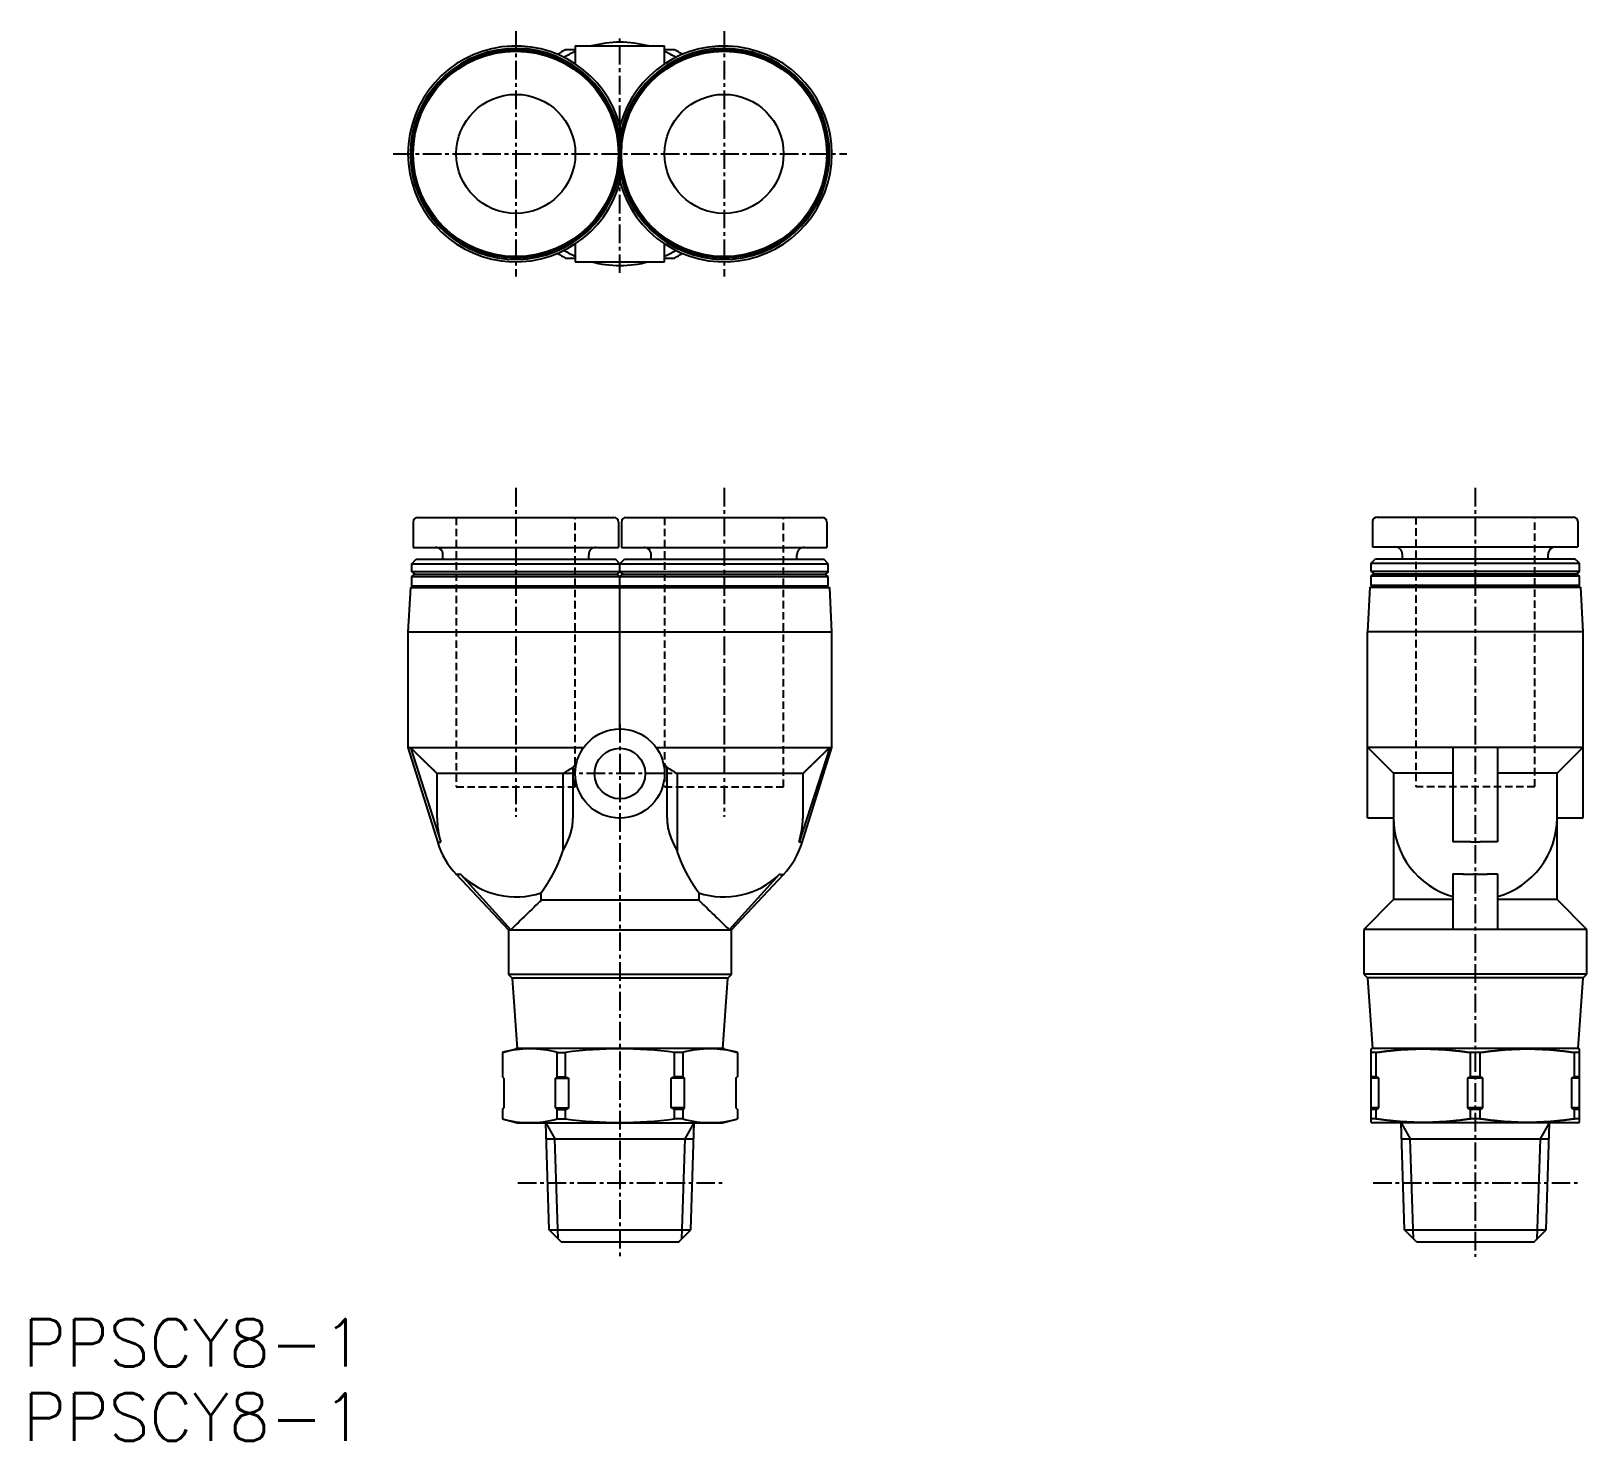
# Model space of a CAD drawing. Extents: x -1 to 104, y -14 to 81.
import ezdxf

# ---------------------------------------------------------------- set-up
doc = ezdxf.new("R2010")
doc.units = 0
doc.linetypes.add('CENTER', pattern=[2, 1.25, -0.25, 0.25, -0.25])
doc.linetypes.add('DASHED', pattern=[0.75, 0.5, -0.25])
doc.layers.get('0').update_dxf_attribs({"linetype": 'CONTINUOUS'})
doc.layers.add('CENTER', color=1, linetype='CENTER')
doc.styles.get("Standard").update_dxf_attribs({"font": 'txt.shx'})

msp = doc.modelspace()

# ---------------------------------------------------------------- texts
at = {"color": 7, "linetype": 'CONTINUOUS'}
for p in [(-1.32, -8.91), (-1.32, -13.9)]:
    msp.add_text('PPSCY8-1', height=3.2, dxfattribs=at).set_placement(p)

# ---------------------------------------------------------------- linework, layer by layer
at = {"color": 7, "linetype": 'CONTINUOUS'}
for p, q in [((35.81, 79.58), (35.15, 79.58)), ((35.81, 79.83), (41.81, 79.83)), ((35.81, 79.83), (35.81, 78.62)), ((41.81, 78.62), (41.81, 79.83)), ((42.48, 79.58), (41.81, 79.58)), ((38.81, 74.47), (38.81, 73.72)), ((38.81, 71.43), (38.81, 70.69)), ((35.81, 66.53), (35.81, 65.33)), ((41.81, 65.33), (41.81, 66.53)), ((35.15, 65.58), (35.81, 65.58)), ((35.81, 65.33), (41.81, 65.33)), ((41.81, 65.58), (42.48, 65.58)), ((25.21, 48.14), (38.41, 48.14)), ((39.21, 48.14), (52.41, 48.14)), ((89.71, 48.17), (102.91, 48.17)), ((24.91, 47.84), (24.91, 46.14)), ((38.71, 47.84), (38.71, 46.14)), ((38.91, 47.84), (38.91, 46.14)), ((52.71, 47.84), (52.71, 46.14)), ((89.41, 47.87), (89.41, 46.17)), ((103.21, 47.87), (103.21, 46.17)), ((24.91, 46.14), (38.71, 46.14)), ((38.91, 46.14), (52.71, 46.14)), ((89.41, 46.17), (103.21, 46.17)), ((24.81, 45.04), (25.11, 45.34)), ((24.81, 44.49), (24.81, 45.04)), ((24.81, 45.04), (38.81, 45.04)), ((25.11, 45.34), (38.51, 45.34)), ((26.91, 45.34), (26.91, 45.64)), ((36.71, 45.34), (36.71, 45.64)), ((38.81, 45.04), (38.51, 45.34)), ((38.81, 45.04), (39.11, 45.34)), ((38.81, 45.04), (52.81, 45.04)), ((38.81, 44.49), (38.81, 45.04)), ((39.11, 45.34), (52.51, 45.34)), ((40.91, 45.34), (40.91, 45.64)), ((50.71, 45.34), (50.71, 45.64)), ((52.81, 45.04), (52.51, 45.34)), ((52.81, 44.49), (52.81, 45.04)), ((89.31, 45.07), (89.61, 45.37)), ((89.31, 44.52), (89.31, 45.07)), ((89.31, 45.07), (103.31, 45.07)), ((89.61, 45.37), (103.01, 45.37)), ((91.41, 45.37), (91.41, 45.67)), ((101.21, 45.37), (101.21, 45.67)), ((103.31, 45.07), (103.01, 45.37)), ((103.31, 44.52), (103.31, 45.07)), ((24.81, 44.49), (25.01, 44.34)), ((38.81, 44.49), (24.81, 44.49)), ((24.81, 44.19), (25.01, 44.34)), ((24.81, 43.54), (24.81, 44.19)), ((24.81, 44.19), (38.81, 44.19)), ((25.01, 44.34), (38.61, 44.34)), ((38.81, 44.49), (38.61, 44.34)), ((38.81, 44.19), (38.61, 44.34)), ((38.81, 44.49), (39.01, 44.34)), ((52.81, 44.49), (38.81, 44.49)), ((38.81, 44.19), (39.01, 44.34)), ((38.81, 44.19), (52.81, 44.19)), ((38.81, 43.54), (38.81, 44.19)), ((39.01, 44.34), (52.61, 44.34)), ((52.81, 44.49), (52.61, 44.34)), ((52.81, 44.19), (52.61, 44.34)), ((52.81, 43.54), (52.81, 44.19)), ((89.31, 44.52), (89.51, 44.37)), ((103.31, 44.52), (89.31, 44.52)), ((89.31, 44.22), (89.51, 44.37)), ((89.31, 43.57), (89.31, 44.22)), ((89.31, 44.22), (103.31, 44.22)), ((89.51, 44.37), (103.11, 44.37)), ((103.31, 44.52), (103.11, 44.37)), ((103.31, 44.22), (103.11, 44.37)), ((103.31, 43.57), (103.31, 44.22)), ((24.72, 43.44), (24.56, 40.44)), ((24.72, 43.44), (52.91, 43.44)), ((24.91, 43.44), (24.81, 43.54)), ((38.81, 43.54), (24.81, 43.54)), ((38.71, 43.44), (38.81, 43.54)), ((38.91, 43.44), (38.81, 43.54)), ((52.81, 43.54), (38.81, 43.54)), ((38.81, 33.94), (38.81, 43.44)), ((52.71, 43.44), (52.81, 43.54)), ((53.06, 40.44), (52.91, 43.44)), ((89.22, 43.47), (89.06, 40.47)), ((89.22, 43.47), (103.41, 43.47)), ((89.41, 43.47), (89.31, 43.57)), ((103.31, 43.57), (89.31, 43.57)), ((103.21, 43.47), (103.31, 43.57)), ((103.56, 40.47), (103.41, 43.47)), ((24.56, 40.44), (24.56, 32.69)), ((53.06, 40.44), (24.56, 40.44)), ((53.06, 32.69), (53.06, 40.44)), ((103.56, 40.47), (89.06, 40.47)), ((89.06, 27.97), (89.06, 40.47)), ((103.56, 27.97), (103.56, 40.47)), ((24.56, 32.69), (36.38, 32.69)), ((24.56, 32.69), (26.57, 26.3)), ((24.72, 32.69), (26.77, 26.33)), ((41.25, 32.69), (53.06, 32.69)), ((52.91, 32.69), (50.86, 26.33)), ((51.06, 26.3), (53.06, 32.69)), ((89.06, 32.72), (103.56, 32.72)), ((89.06, 32.72), (90.81, 30.97)), ((94.81, 32.72), (94.81, 26.36)), ((97.81, 32.72), (97.81, 26.36)), ((101.81, 30.97), (103.56, 32.72)), ((34.98, 30.94), (26.52, 30.94)), ((26.52, 27.94), (26.52, 30.94)), ((34.98, 30.94), (34.98, 25.77)), ((35.65, 31.36), (35.65, 27.94)), ((41.98, 27.94), (41.98, 31.36)), ((51.11, 30.94), (42.65, 30.94)), ((42.65, 30.94), (42.65, 25.77)), ((51.11, 30.94), (51.11, 27.94)), ((94.81, 30.97), (90.81, 30.97)), ((90.81, 30.97), (90.81, 22.47)), ((101.81, 30.97), (97.81, 30.97)), ((101.81, 22.47), (101.81, 30.97)), ((89.06, 27.97), (90.81, 27.97)), ((101.81, 27.97), (103.56, 27.97)), ((27.81, 24.18), (31.31, 20.44)), ((28.1, 24.18), (31.47, 20.44)), ((49.53, 24.18), (46.16, 20.44)), ((46.31, 20.44), (49.82, 24.18)), ((94.81, 24.2), (94.81, 20.47)), ((97.81, 24.2), (97.81, 20.47)), ((33.52, 22.44), (33.52, 22.93)), ((44.11, 22.44), (33.52, 22.44)), ((44.11, 22.93), (44.11, 22.44)), ((90.81, 22.47), (88.81, 20.47)), ((94.81, 22.47), (90.81, 22.47)), ((101.81, 22.47), (97.81, 22.47)), ((103.81, 20.47), (101.81, 22.47)), ((31.31, 20.44), (31.31, 17.44)), ((31.31, 20.44), (46.31, 20.44)), ((46.31, 17.44), (46.31, 20.44)), ((88.81, 20.47), (88.81, 17.47)), ((103.81, 20.47), (88.81, 20.47)), ((103.81, 17.47), (103.81, 20.47)), ((46.31, 17.44), (31.31, 17.44)), ((31.31, 17.44), (31.56, 17.19)), ((46.06, 17.19), (31.56, 17.19)), ((31.56, 17.19), (31.9, 12.44)), ((45.73, 12.44), (46.06, 17.19)), ((46.06, 17.19), (46.31, 17.44)), ((103.81, 17.47), (88.81, 17.47)), ((88.81, 17.47), (89.06, 17.22)), ((103.56, 17.22), (89.06, 17.22)), ((89.06, 17.22), (89.4, 12.47)), ((103.23, 12.47), (103.56, 17.22)), ((103.56, 17.22), (103.81, 17.47)), ((30.91, 12.2), (31.91, 12.47)), ((30.91, 12.2), (30.92, 12.2)), ((30.91, 12.2), (30.91, 10.57)), ((45.81, 12.47), (31.81, 12.47)), ((34.58, 12.2), (35.15, 12.2)), ((34.58, 10.57), (34.58, 12.2)), ((35.15, 10.57), (35.15, 12.2)), ((42.48, 10.57), (42.48, 12.2)), ((43.05, 12.2), (42.48, 12.2)), ((43.05, 10.57), (43.05, 12.2)), ((45.71, 12.47), (46.71, 12.2)), ((46.71, 12.2), (46.71, 12.2)), ((46.71, 12.2), (46.71, 10.57)), ((89.41, 12.47), (89.31, 12.44)), ((89.31, 7.49), (89.31, 12.44)), ((89.64, 12.2), (89.31, 12.2)), ((103.21, 12.47), (89.41, 12.47)), ((89.64, 10.57), (89.64, 12.2)), ((96.64, 12.2), (95.99, 12.2)), ((95.99, 10.57), (95.99, 12.2)), ((96.64, 10.57), (96.64, 12.2)), ((103.31, 12.2), (102.99, 12.2)), ((102.99, 10.57), (102.99, 12.2)), ((103.31, 12.44), (103.21, 12.47)), ((103.31, 7.49), (103.31, 12.44)), ((31.01, 10.47), (30.91, 10.57)), ((31.01, 10.47), (31.01, 8.47)), ((34.58, 10.57), (34.47, 10.47)), ((34.47, 10.47), (35.37, 10.47)), ((34.47, 8.47), (34.47, 10.47)), ((34.58, 10.57), (35.15, 10.57)), ((35.15, 10.57), (35.37, 10.47)), ((35.37, 8.47), (35.37, 10.47)), ((42.48, 10.57), (42.26, 10.47)), ((42.26, 8.47), (42.26, 10.47)), ((43.16, 10.47), (42.26, 10.47)), ((43.05, 10.57), (42.48, 10.57)), ((43.05, 10.57), (43.16, 10.47)), ((43.16, 8.47), (43.16, 10.47)), ((46.61, 10.47), (46.71, 10.57)), ((46.61, 10.47), (46.61, 8.47)), ((89.64, 10.57), (89.31, 10.57)), ((89.83, 10.47), (89.31, 10.47)), ((89.83, 10.47), (89.64, 10.57)), ((89.83, 8.47), (89.83, 10.47)), ((95.99, 10.57), (95.79, 10.47)), ((96.83, 10.47), (95.79, 10.47)), ((95.79, 10.47), (95.79, 8.47)), ((96.64, 10.57), (95.99, 10.57)), ((96.83, 10.47), (96.64, 10.57)), ((96.83, 8.47), (96.83, 10.47)), ((102.99, 10.57), (102.79, 10.47)), ((102.79, 10.47), (102.79, 8.47)), ((103.31, 10.47), (102.79, 10.47)), ((103.31, 10.57), (102.99, 10.57)), ((31.01, 8.47), (30.91, 8.37)), ((30.91, 8.37), (30.91, 7.74)), ((34.47, 8.47), (35.37, 8.47)), ((34.58, 8.37), (34.47, 8.47)), ((34.58, 7.74), (34.58, 8.37)), ((34.58, 8.37), (35.15, 8.37)), ((35.15, 8.37), (35.37, 8.47)), ((35.15, 7.74), (35.15, 8.37)), ((42.48, 8.37), (42.26, 8.47)), ((43.16, 8.47), (42.26, 8.47)), ((43.05, 8.37), (42.48, 8.37)), ((42.48, 7.74), (42.48, 8.37)), ((43.05, 8.37), (43.16, 8.47)), ((43.05, 7.74), (43.05, 8.37)), ((46.61, 8.47), (46.71, 8.37)), ((46.71, 8.37), (46.71, 7.74)), ((89.83, 8.47), (89.31, 8.47)), ((89.64, 8.37), (89.31, 8.37)), ((89.64, 8.37), (89.83, 8.47)), ((89.64, 7.74), (89.64, 8.37)), ((96.83, 8.47), (95.79, 8.47)), ((95.79, 8.47), (95.99, 8.37)), ((96.64, 8.37), (95.99, 8.37)), ((95.99, 7.74), (95.99, 8.37)), ((96.64, 8.37), (96.83, 8.47)), ((96.64, 7.74), (96.64, 8.37)), ((102.79, 8.47), (102.99, 8.37)), ((103.31, 8.47), (102.79, 8.47)), ((102.99, 7.74), (102.99, 8.37)), ((103.31, 8.37), (102.99, 8.37)), ((30.91, 7.74), (31.91, 7.47)), ((31.91, 7.47), (45.71, 7.47)), ((34.05, 0.28), (33.82, 7.47)), ((34.58, 7.74), (35.15, 7.74)), ((43.05, 7.74), (42.48, 7.74)), ((43.58, 0.28), (43.8, 7.47)), ((45.71, 7.47), (46.71, 7.74)), ((89.64, 7.74), (89.31, 7.74)), ((89.31, 7.49), (89.41, 7.47)), ((103.21, 7.47), (89.41, 7.47)), ((91.55, 0.28), (91.32, 7.47)), ((96.64, 7.74), (95.99, 7.74)), ((101.08, 0.28), (101.3, 7.47)), ((103.31, 7.74), (102.99, 7.74)), ((103.21, 7.47), (103.31, 7.49)), ((33.86, 6.4), (43.77, 6.4)), ((91.36, 6.4), (101.27, 6.4)), ((34.86, -0.53), (34.05, 0.28)), ((34.05, 0.28), (43.58, 0.28)), ((42.76, -0.53), (43.58, 0.28)), ((91.55, 0.28), (101.08, 0.28)), ((92.36, -0.53), (91.55, 0.28)), ((100.26, -0.53), (101.08, 0.28)), ((34.86, -0.53), (42.76, -0.53)), ((92.36, -0.53), (100.26, -0.53))]:
    msp.add_line(p, q, dxfattribs=at)
at = {"color": 3, "linetype": 'DASHED'}
for p, q in [((27.81, 48.14), (27.81, 30.04)), ((35.81, 30.04), (35.81, 48.14)), ((41.81, 48.14), (41.81, 30.04)), ((49.81, 30.04), (49.81, 48.14)), ((92.31, 48.17), (92.31, 30.07)), ((100.31, 30.07), (100.31, 48.17)), ((35.89, 31.61), (35.9, 31.64)), ((27.81, 30.04), (35.81, 30.04)), ((41.81, 30.04), (49.81, 30.04)), ((92.31, 30.07), (100.31, 30.07)), ((38.82, 27.94), (38.71, 27.94)), ((26.77, 26.33), (26.76, 26.33))]:
    msp.add_line(p, q, dxfattribs=at)
at = {"color": 3, "linetype": 'CONTINUOUS'}
for p, q in [((33.82, 7.47), (34.44, 6.4)), ((43.19, 6.4), (43.8, 7.47)), ((91.32, 7.47), (91.94, 6.4)), ((100.69, 6.4), (101.3, 7.47)), ((34.65, -0.32), (34.44, 6.4)), ((42.98, -0.32), (43.19, 6.4)), ((92.15, -0.32), (91.94, 6.4)), ((100.48, -0.32), (100.69, 6.4))]:
    msp.add_line(p, q, dxfattribs=at)
at = {"color": 7}
for points in [[(24.72, 32.69, 0), (24.73, 32.68, 0), (24.74, 32.67, 0), (24.75, 32.66, 0), (24.77, 32.65, 0), (24.78, 32.64, 0), (24.79, 32.63, 0), (24.8, 32.61, 0), (24.81, 32.6, 0), (24.82, 32.59, 0), (24.83, 32.58, 0), (24.85, 32.57, 0), (24.86, 32.56, 0), (24.87, 32.55, 0), (24.88, 32.54, 0), (24.89, 32.53, 0), (24.9, 32.51, 0), (24.91, 32.5, 0), (24.92, 32.49, 0), (24.94, 32.48, 0), (24.95, 32.47, 0), (24.96, 32.46, 0), (24.97, 32.45, 0), (24.98, 32.44, 0), (24.99, 32.43, 0), (25, 32.42, 0), (25.01, 32.4, 0), (25.03, 32.39, 0), (25.04, 32.38, 0), (25.05, 32.37, 0), (25.06, 32.36, 0), (25.07, 32.35, 0), (25.08, 32.34, 0), (25.09, 32.33, 0), (25.11, 32.32, 0), (25.12, 32.3, 0), (25.13, 32.29, 0), (25.14, 32.28, 0), (25.15, 32.27, 0), (25.16, 32.26, 0), (25.17, 32.25, 0), (25.18, 32.24, 0), (25.2, 32.23, 0), (25.21, 32.22, 0), (25.22, 32.21, 0), (25.23, 32.19, 0), (25.24, 32.18, 0), (25.25, 32.17, 0), (25.26, 32.16, 0), (25.27, 32.15, 0), (25.29, 32.14, 0), (25.3, 32.13, 0), (25.31, 32.12, 0), (25.32, 32.11, 0), (25.33, 32.1, 0), (25.34, 32.08, 0), (25.35, 32.07, 0), (25.37, 32.06, 0), (25.38, 32.05, 0), (25.39, 32.04, 0), (25.4, 32.03, 0), (25.41, 32.02, 0), (25.42, 32.01, 0), (25.43, 32, 0), (25.44, 31.99, 0), (25.46, 31.97, 0), (25.47, 31.96, 0), (25.48, 31.95, 0), (25.49, 31.94, 0), (25.5, 31.93, 0), (25.51, 31.92, 0), (25.52, 31.91, 0), (25.54, 31.9, 0), (25.55, 31.89, 0), (25.56, 31.88, 0), (25.57, 31.86, 0), (25.58, 31.85, 0), (25.59, 31.84, 0), (25.6, 31.83, 0), (25.61, 31.82, 0), (25.63, 31.81, 0), (25.64, 31.8, 0), (25.65, 31.79, 0), (25.66, 31.78, 0), (25.67, 31.77, 0), (25.68, 31.75, 0), (25.69, 31.74, 0), (25.71, 31.73, 0), (25.72, 31.72, 0), (25.73, 31.71, 0), (25.74, 31.7, 0), (25.75, 31.69, 0), (25.76, 31.68, 0), (25.77, 31.67, 0), (25.78, 31.66, 0), (25.8, 31.64, 0), (25.81, 31.63, 0), (25.82, 31.62, 0), (25.83, 31.61, 0), (25.84, 31.6, 0), (25.85, 31.59, 0), (25.86, 31.58, 0), (25.88, 31.57, 0), (25.89, 31.56, 0), (25.9, 31.55, 0), (25.91, 31.53, 0), (25.92, 31.52, 0), (25.93, 31.51, 0), (25.94, 31.5, 0), (25.95, 31.49, 0), (25.97, 31.48, 0), (25.98, 31.47, 0), (25.99, 31.46, 0), (26, 31.45, 0), (26.01, 31.44, 0), (26.02, 31.42, 0), (26.03, 31.41, 0), (26.05, 31.4, 0), (26.06, 31.39, 0), (26.07, 31.38, 0), (26.08, 31.37, 0), (26.09, 31.36, 0), (26.1, 31.35, 0), (26.11, 31.34, 0), (26.12, 31.33, 0), (26.14, 31.31, 0), (26.15, 31.3, 0), (26.16, 31.29, 0), (26.17, 31.28, 0), (26.18, 31.27, 0), (26.19, 31.26, 0), (26.2, 31.25, 0), (26.22, 31.24, 0), (26.23, 31.23, 0), (26.24, 31.22, 0), (26.25, 31.2, 0), (26.26, 31.19, 0), (26.27, 31.18, 0), (26.28, 31.17, 0), (26.3, 31.16, 0), (26.31, 31.15, 0), (26.32, 31.14, 0), (26.33, 31.13, 0), (26.34, 31.12, 0), (26.35, 31.11, 0), (26.36, 31.09, 0), (26.37, 31.08, 0), (26.39, 31.07, 0), (26.4, 31.06, 0), (26.41, 31.05, 0), (26.42, 31.04, 0), (26.43, 31.03, 0), (26.44, 31.02, 0), (26.45, 31.01, 0), (26.47, 31, 0), (26.48, 30.99, 0), (26.49, 30.97, 0), (26.5, 30.96, 0), (26.51, 30.95, 0), (26.52, 30.94, 0)], [(51.11, 30.94, 0), (51.12, 30.95, 0), (51.13, 30.96, 0), (51.14, 30.97, 0), (51.15, 30.99, 0), (51.16, 31, 0), (51.17, 31.01, 0), (51.19, 31.02, 0), (51.2, 31.03, 0), (51.21, 31.04, 0), (51.22, 31.05, 0), (51.23, 31.06, 0), (51.24, 31.07, 0), (51.25, 31.08, 0), (51.26, 31.09, 0), (51.28, 31.11, 0), (51.29, 31.12, 0), (51.3, 31.13, 0), (51.31, 31.14, 0), (51.32, 31.15, 0), (51.33, 31.16, 0), (51.34, 31.17, 0), (51.36, 31.18, 0), (51.37, 31.19, 0), (51.38, 31.2, 0), (51.39, 31.22, 0), (51.4, 31.23, 0), (51.41, 31.24, 0), (51.42, 31.25, 0), (51.44, 31.26, 0), (51.45, 31.27, 0), (51.46, 31.28, 0), (51.47, 31.29, 0), (51.48, 31.3, 0), (51.49, 31.31, 0), (51.5, 31.33, 0), (51.51, 31.34, 0), (51.53, 31.35, 0), (51.54, 31.36, 0), (51.55, 31.37, 0), (51.56, 31.38, 0), (51.57, 31.39, 0), (51.58, 31.4, 0), (51.59, 31.41, 0), (51.61, 31.42, 0), (51.62, 31.44, 0), (51.63, 31.45, 0), (51.64, 31.46, 0), (51.65, 31.47, 0), (51.66, 31.48, 0), (51.67, 31.49, 0), (51.69, 31.5, 0), (51.7, 31.51, 0), (51.71, 31.52, 0), (51.72, 31.53, 0), (51.73, 31.55, 0), (51.74, 31.56, 0), (51.75, 31.57, 0), (51.76, 31.58, 0), (51.78, 31.59, 0), (51.79, 31.6, 0), (51.8, 31.61, 0), (51.81, 31.62, 0), (51.82, 31.63, 0), (51.83, 31.64, 0), (51.84, 31.66, 0), (51.86, 31.67, 0), (51.87, 31.68, 0), (51.88, 31.69, 0), (51.89, 31.7, 0), (51.9, 31.71, 0), (51.91, 31.72, 0), (51.92, 31.73, 0), (51.93, 31.74, 0), (51.95, 31.75, 0), (51.96, 31.77, 0), (51.97, 31.78, 0), (51.98, 31.79, 0), (51.99, 31.8, 0), (52, 31.81, 0), (52.01, 31.82, 0), (52.03, 31.83, 0), (52.04, 31.84, 0), (52.05, 31.85, 0), (52.06, 31.86, 0), (52.07, 31.88, 0), (52.08, 31.89, 0), (52.09, 31.9, 0), (52.1, 31.91, 0), (52.12, 31.92, 0), (52.13, 31.93, 0), (52.14, 31.94, 0), (52.15, 31.95, 0), (52.16, 31.96, 0), (52.17, 31.97, 0), (52.18, 31.99, 0), (52.2, 32, 0), (52.21, 32.01, 0), (52.22, 32.02, 0), (52.23, 32.03, 0), (52.24, 32.04, 0), (52.25, 32.05, 0), (52.26, 32.06, 0), (52.27, 32.07, 0), (52.29, 32.08, 0), (52.3, 32.1, 0), (52.31, 32.11, 0), (52.32, 32.12, 0), (52.33, 32.13, 0), (52.34, 32.14, 0), (52.35, 32.15, 0), (52.37, 32.16, 0), (52.38, 32.17, 0), (52.39, 32.18, 0), (52.4, 32.19, 0), (52.41, 32.21, 0), (52.42, 32.22, 0), (52.43, 32.23, 0), (52.44, 32.24, 0), (52.46, 32.25, 0), (52.47, 32.26, 0), (52.48, 32.27, 0), (52.49, 32.28, 0), (52.5, 32.29, 0), (52.51, 32.3, 0), (52.52, 32.32, 0), (52.53, 32.33, 0), (52.55, 32.34, 0), (52.56, 32.35, 0), (52.57, 32.36, 0), (52.58, 32.37, 0), (52.59, 32.38, 0), (52.6, 32.39, 0), (52.61, 32.4, 0), (52.62, 32.42, 0), (52.64, 32.43, 0), (52.65, 32.44, 0), (52.66, 32.45, 0), (52.67, 32.46, 0), (52.68, 32.47, 0), (52.69, 32.48, 0), (52.7, 32.49, 0), (52.72, 32.5, 0), (52.73, 32.51, 0), (52.74, 32.53, 0), (52.75, 32.54, 0), (52.76, 32.55, 0), (52.77, 32.56, 0), (52.78, 32.57, 0), (52.79, 32.58, 0), (52.81, 32.59, 0), (52.82, 32.6, 0), (52.83, 32.61, 0), (52.84, 32.63, 0), (52.85, 32.64, 0), (52.86, 32.65, 0), (52.87, 32.66, 0), (52.88, 32.67, 0), (52.9, 32.68, 0), (52.91, 32.69, 0)], [(35.9, 31.64, 0), (35.89, 31.64, 0), (35.89, 31.63, 0), (35.89, 31.63, 0), (35.89, 31.63, 0), (35.89, 31.63, 0), (35.89, 31.63, 0), (35.89, 31.63, 0), (35.88, 31.62, 0), (35.88, 31.62, 0), (35.88, 31.62, 0), (35.88, 31.62, 0), (35.88, 31.62, 0), (35.88, 31.62, 0), (35.87, 31.61, 0), (35.87, 31.61, 0), (35.87, 31.61, 0), (35.87, 31.61, 0), (35.87, 31.61, 0), (35.87, 31.6, 0), (35.87, 31.6, 0), (35.86, 31.6, 0), (35.86, 31.6, 0), (35.86, 31.6, 0), (35.86, 31.6, 0), (35.86, 31.59, 0), (35.86, 31.59, 0), (35.85, 31.59, 0), (35.85, 31.59, 0), (35.85, 31.59, 0), (35.85, 31.59, 0), (35.85, 31.58, 0), (35.85, 31.58, 0), (35.84, 31.58, 0), (35.84, 31.58, 0), (35.84, 31.58, 0), (35.84, 31.57, 0), (35.84, 31.57, 0), (35.84, 31.57, 0), (35.84, 31.57, 0), (35.83, 31.57, 0), (35.83, 31.57, 0), (35.83, 31.56, 0), (35.83, 31.56, 0), (35.83, 31.56, 0), (35.83, 31.56, 0), (35.82, 31.56, 0), (35.82, 31.56, 0), (35.82, 31.55, 0), (35.82, 31.55, 0), (35.82, 31.55, 0), (35.82, 31.55, 0), (35.82, 31.55, 0), (35.81, 31.54, 0), (35.81, 31.54, 0), (35.81, 31.54, 0), (35.81, 31.54, 0), (35.81, 31.54, 0), (35.81, 31.54, 0), (35.8, 31.53, 0), (35.8, 31.53, 0), (35.8, 31.53, 0), (35.8, 31.53, 0), (35.8, 31.53, 0), (35.8, 31.53, 0), (35.8, 31.52, 0), (35.79, 31.52, 0), (35.79, 31.52, 0), (35.79, 31.52, 0), (35.79, 31.52, 0), (35.79, 31.51, 0), (35.79, 31.51, 0), (35.78, 31.51, 0), (35.78, 31.51, 0), (35.78, 31.51, 0), (35.78, 31.51, 0), (35.78, 31.5, 0), (35.78, 31.5, 0), (35.78, 31.5, 0), (35.77, 31.5, 0), (35.77, 31.5, 0), (35.77, 31.5, 0), (35.77, 31.49, 0), (35.77, 31.49, 0), (35.77, 31.49, 0), (35.76, 31.49, 0), (35.76, 31.49, 0), (35.76, 31.48, 0), (35.76, 31.48, 0), (35.76, 31.48, 0), (35.76, 31.48, 0), (35.76, 31.48, 0), (35.75, 31.48, 0), (35.75, 31.47, 0), (35.75, 31.47, 0), (35.75, 31.47, 0), (35.75, 31.47, 0), (35.75, 31.47, 0), (35.74, 31.46, 0), (35.74, 31.46, 0), (35.74, 31.46, 0), (35.74, 31.46, 0), (35.74, 31.46, 0), (35.74, 31.46, 0), (35.74, 31.45, 0), (35.73, 31.45, 0), (35.73, 31.45, 0), (35.73, 31.45, 0), (35.73, 31.45, 0), (35.73, 31.45, 0), (35.73, 31.44, 0), (35.73, 31.44, 0), (35.72, 31.44, 0), (35.72, 31.44, 0), (35.72, 31.44, 0), (35.72, 31.43, 0), (35.72, 31.43, 0), (35.72, 31.43, 0), (35.71, 31.43, 0), (35.71, 31.43, 0), (35.71, 31.43, 0), (35.71, 31.42, 0), (35.71, 31.42, 0), (35.71, 31.42, 0), (35.71, 31.42, 0), (35.7, 31.42, 0), (35.7, 31.41, 0), (35.7, 31.41, 0), (35.7, 31.41, 0), (35.7, 31.41, 0), (35.7, 31.41, 0), (35.69, 31.41, 0), (35.69, 31.4, 0), (35.69, 31.4, 0), (35.69, 31.4, 0), (35.69, 31.4, 0), (35.69, 31.4, 0), (35.69, 31.4, 0), (35.68, 31.39, 0), (35.68, 31.39, 0), (35.68, 31.39, 0), (35.68, 31.39, 0), (35.68, 31.39, 0), (35.68, 31.38, 0), (35.67, 31.38, 0), (35.67, 31.38, 0), (35.67, 31.38, 0), (35.67, 31.38, 0), (35.67, 31.38, 0), (35.67, 31.37, 0), (35.67, 31.37, 0), (35.66, 31.37, 0), (35.66, 31.37, 0), (35.66, 31.37, 0), (35.66, 31.36, 0), (35.66, 31.36, 0), (35.66, 31.36, 0), (35.66, 31.36, 0), (35.65, 31.36, 0), (35.65, 31.36, 0)], [(41.98, 31.36, 0), (41.98, 31.36, 0), (41.97, 31.36, 0), (41.97, 31.36, 0), (41.97, 31.36, 0), (41.97, 31.36, 0), (41.97, 31.37, 0), (41.97, 31.37, 0), (41.96, 31.37, 0), (41.96, 31.37, 0), (41.96, 31.37, 0), (41.96, 31.38, 0), (41.96, 31.38, 0), (41.96, 31.38, 0), (41.96, 31.38, 0), (41.95, 31.38, 0), (41.95, 31.38, 0), (41.95, 31.39, 0), (41.95, 31.39, 0), (41.95, 31.39, 0), (41.95, 31.39, 0), (41.94, 31.39, 0), (41.94, 31.4, 0), (41.94, 31.4, 0), (41.94, 31.4, 0), (41.94, 31.4, 0), (41.94, 31.4, 0), (41.94, 31.4, 0), (41.93, 31.41, 0), (41.93, 31.41, 0), (41.93, 31.41, 0), (41.93, 31.41, 0), (41.93, 31.41, 0), (41.93, 31.41, 0), (41.92, 31.42, 0), (41.92, 31.42, 0), (41.92, 31.42, 0), (41.92, 31.42, 0), (41.92, 31.42, 0), (41.92, 31.43, 0), (41.92, 31.43, 0), (41.91, 31.43, 0), (41.91, 31.43, 0), (41.91, 31.43, 0), (41.91, 31.43, 0), (41.91, 31.44, 0), (41.91, 31.44, 0), (41.91, 31.44, 0), (41.9, 31.44, 0), (41.9, 31.44, 0), (41.9, 31.45, 0), (41.9, 31.45, 0), (41.9, 31.45, 0), (41.9, 31.45, 0), (41.89, 31.45, 0), (41.89, 31.45, 0), (41.89, 31.46, 0), (41.89, 31.46, 0), (41.89, 31.46, 0), (41.89, 31.46, 0), (41.89, 31.46, 0), (41.88, 31.46, 0), (41.88, 31.47, 0), (41.88, 31.47, 0), (41.88, 31.47, 0), (41.88, 31.47, 0), (41.88, 31.47, 0), (41.87, 31.48, 0), (41.87, 31.48, 0), (41.87, 31.48, 0), (41.87, 31.48, 0), (41.87, 31.48, 0), (41.87, 31.48, 0), (41.87, 31.49, 0), (41.86, 31.49, 0), (41.86, 31.49, 0), (41.86, 31.49, 0), (41.86, 31.49, 0), (41.86, 31.5, 0), (41.86, 31.5, 0), (41.85, 31.5, 0), (41.85, 31.5, 0), (41.85, 31.5, 0), (41.85, 31.5, 0), (41.85, 31.51, 0), (41.85, 31.51, 0), (41.85, 31.51, 0), (41.84, 31.51, 0), (41.84, 31.51, 0), (41.84, 31.51, 0), (41.84, 31.52, 0), (41.84, 31.52, 0), (41.84, 31.52, 0), (41.83, 31.52, 0), (41.83, 31.52, 0), (41.83, 31.53, 0), (41.83, 31.53, 0), (41.83, 31.53, 0), (41.83, 31.53, 0), (41.83, 31.53, 0), (41.82, 31.53, 0), (41.82, 31.54, 0), (41.82, 31.54, 0), (41.82, 31.54, 0), (41.82, 31.54, 0), (41.82, 31.54, 0), (41.81, 31.54, 0), (41.81, 31.55, 0), (41.81, 31.55, 0), (41.81, 31.55, 0), (41.81, 31.55, 0), (41.81, 31.55, 0), (41.81, 31.56, 0), (41.8, 31.56, 0), (41.8, 31.56, 0), (41.8, 31.56, 0), (41.8, 31.56, 0), (41.8, 31.56, 0), (41.8, 31.57, 0), (41.79, 31.57, 0), (41.79, 31.57, 0), (41.79, 31.57, 0), (41.79, 31.57, 0), (41.79, 31.57, 0), (41.79, 31.58, 0), (41.78, 31.58, 0), (41.78, 31.58, 0), (41.78, 31.58, 0), (41.78, 31.58, 0), (41.78, 31.59, 0), (41.78, 31.59, 0), (41.78, 31.59, 0), (41.77, 31.59, 0), (41.77, 31.59, 0), (41.77, 31.59, 0), (41.77, 31.6, 0), (41.77, 31.6, 0), (41.77, 31.6, 0), (41.76, 31.6, 0), (41.76, 31.6, 0), (41.76, 31.6, 0), (41.76, 31.61, 0), (41.76, 31.61, 0), (41.76, 31.61, 0), (41.76, 31.61, 0), (41.75, 31.61, 0), (41.75, 31.62, 0), (41.75, 31.62, 0), (41.75, 31.62, 0), (41.75, 31.62, 0), (41.75, 31.62, 0), (41.74, 31.62, 0), (41.74, 31.63, 0), (41.74, 31.63, 0), (41.74, 31.63, 0), (41.74, 31.63, 0), (41.74, 31.63, 0), (41.74, 31.63, 0), (41.73, 31.64, 0), (41.73, 31.64, 0)], [(34.98, 25.77, 0), (34.98, 25.77, 0), (34.98, 25.77, 0), (34.98, 25.78, 0), (34.98, 25.78, 0), (34.98, 25.78, 0), (34.99, 25.79, 0), (34.99, 25.79, 0), (34.99, 25.79, 0), (34.99, 25.79, 0), (34.99, 25.8, 0), (35, 25.8, 0), (35, 25.8, 0), (35, 25.81, 0), (35, 25.81, 0), (35, 25.81, 0), (35, 25.82, 0), (35.01, 25.82, 0), (35.01, 25.82, 0), (35.01, 25.82, 0), (35.01, 25.83, 0), (35.01, 25.83, 0), (35.01, 25.83, 0), (35.02, 25.84, 0), (35.02, 25.84, 0), (35.02, 25.84, 0), (35.02, 25.84, 0), (35.02, 25.85, 0), (35.02, 25.85, 0), (35.03, 25.85, 0), (35.03, 25.86, 0), (35.03, 25.86, 0), (35.03, 25.86, 0), (35.03, 25.87, 0), (35.03, 25.87, 0), (35.03, 25.87, 0), (35.04, 25.88, 0), (35.04, 25.88, 0), (35.04, 25.88, 0), (35.04, 25.88, 0), (35.04, 25.89, 0), (35.04, 25.89, 0), (35.05, 25.89, 0), (35.05, 25.9, 0), (35.05, 25.9, 0), (35.05, 25.9, 0), (35.05, 25.91, 0), (35.05, 25.91, 0), (35.06, 25.91, 0), (35.06, 25.91, 0), (35.06, 25.92, 0), (35.06, 25.92, 0), (35.06, 25.92, 0), (35.06, 25.93, 0), (35.07, 25.93, 0), (35.07, 25.93, 0), (35.07, 25.94, 0), (35.07, 25.94, 0), (35.07, 25.94, 0), (35.07, 25.94, 0), (35.08, 25.95, 0), (35.08, 25.95, 0), (35.08, 25.95, 0), (35.08, 25.96, 0), (35.08, 25.96, 0), (35.08, 25.96, 0), (35.09, 25.97, 0), (35.09, 25.97, 0), (35.09, 25.97, 0), (35.09, 25.97, 0), (35.09, 25.98, 0), (35.09, 25.98, 0), (35.1, 25.98, 0), (35.1, 25.99, 0), (35.1, 25.99, 0), (35.1, 25.99, 0), (35.1, 26, 0), (35.1, 26, 0), (35.1, 26, 0), (35.11, 26.01, 0), (35.11, 26.01, 0), (35.11, 26.01, 0), (35.11, 26.01, 0), (35.11, 26.02, 0), (35.11, 26.02, 0), (35.12, 26.02, 0), (35.12, 26.03, 0), (35.12, 26.03, 0), (35.12, 26.03, 0), (35.12, 26.04, 0), (35.12, 26.04, 0), (35.13, 26.04, 0), (35.13, 26.04, 0), (35.13, 26.05, 0), (35.13, 26.05, 0), (35.13, 26.05, 0), (35.13, 26.06, 0), (35.13, 26.06, 0), (35.14, 26.06, 0), (35.14, 26.07, 0), (35.14, 26.07, 0), (35.14, 26.07, 0), (35.14, 26.08, 0), (35.14, 26.08, 0), (35.15, 26.08, 0), (35.15, 26.08, 0), (35.15, 26.09, 0), (35.15, 26.09, 0), (35.15, 26.09, 0), (35.15, 26.1, 0), (35.15, 26.1, 0), (35.16, 26.1, 0), (35.16, 26.11, 0), (35.16, 26.11, 0), (35.16, 26.11, 0), (35.16, 26.12, 0), (35.16, 26.12, 0), (35.17, 26.12, 0), (35.17, 26.12, 0), (35.17, 26.13, 0), (35.17, 26.13, 0), (35.17, 26.13, 0), (35.17, 26.14, 0), (35.17, 26.14, 0), (35.18, 26.14, 0), (35.18, 26.15, 0), (35.18, 26.15, 0), (35.18, 26.15, 0), (35.18, 26.16, 0), (35.18, 26.16, 0), (35.19, 26.16, 0), (35.19, 26.16, 0), (35.19, 26.17, 0), (35.19, 26.17, 0), (35.19, 26.17, 0), (35.19, 26.18, 0), (35.19, 26.18, 0), (35.2, 26.18, 0), (35.2, 26.19, 0), (35.2, 26.19, 0), (35.2, 26.19, 0), (35.2, 26.2, 0), (35.2, 26.2, 0), (35.2, 26.2, 0), (35.21, 26.2, 0), (35.21, 26.21, 0), (35.21, 26.21, 0), (35.21, 26.21, 0), (35.21, 26.22, 0), (35.21, 26.22, 0), (35.22, 26.22, 0), (35.22, 26.23, 0), (35.22, 26.23, 0), (35.22, 26.23, 0), (35.22, 26.24, 0), (35.22, 26.24, 0), (35.22, 26.24, 0), (35.23, 26.24, 0), (35.23, 26.25, 0), (35.23, 26.25, 0), (35.23, 26.25, 0), (35.23, 26.26, 0), (35.23, 26.26, 0), (35.23, 26.26, 0), (35.24, 26.27, 0), (35.24, 26.27, 0), (35.24, 26.27, 0), (35.24, 26.28, 0), (35.24, 26.28, 0), (35.24, 26.28, 0), (35.24, 26.29, 0), (35.25, 26.29, 0), (35.25, 26.29, 0), (35.25, 26.29, 0), (35.25, 26.3, 0), (35.25, 26.3, 0), (35.25, 26.3, 0), (35.25, 26.31, 0), (35.26, 26.31, 0), (35.26, 26.31, 0), (35.26, 26.32, 0), (35.26, 26.32, 0), (35.26, 26.32, 0), (35.26, 26.33, 0), (35.26, 26.33, 0), (35.27, 26.33, 0), (35.27, 26.34, 0), (35.27, 26.34, 0), (35.27, 26.34, 0), (35.27, 26.34, 0), (35.27, 26.35, 0), (35.27, 26.35, 0), (35.28, 26.35, 0), (35.28, 26.36, 0), (35.28, 26.36, 0), (35.28, 26.36, 0), (35.28, 26.37, 0), (35.28, 26.37, 0), (35.28, 26.37, 0), (35.29, 26.38, 0), (35.29, 26.38, 0), (35.29, 26.38, 0), (35.29, 26.39, 0), (35.29, 26.39, 0), (35.29, 26.39, 0), (35.29, 26.39, 0), (35.3, 26.4, 0), (35.3, 26.4, 0), (35.3, 26.4, 0), (35.3, 26.41, 0), (35.3, 26.41, 0), (35.3, 26.41, 0), (35.3, 26.42, 0), (35.3, 26.42, 0), (35.31, 26.42, 0), (35.31, 26.43, 0), (35.31, 26.43, 0), (35.31, 26.43, 0), (35.31, 26.44, 0), (35.31, 26.44, 0), (35.31, 26.44, 0), (35.32, 26.45, 0), (35.32, 26.45, 0), (35.32, 26.45, 0), (35.32, 26.45, 0), (35.32, 26.46, 0), (35.32, 26.46, 0), (35.32, 26.46, 0), (35.33, 26.47, 0), (35.33, 26.47, 0), (35.33, 26.47, 0), (35.33, 26.48, 0), (35.33, 26.48, 0), (35.33, 26.48, 0), (35.33, 26.49, 0), (35.33, 26.49, 0), (35.34, 26.49, 0), (35.34, 26.5, 0), (35.34, 26.5, 0), (35.34, 26.5, 0), (35.34, 26.51, 0), (35.34, 26.51, 0), (35.34, 26.51, 0), (35.34, 26.51, 0), (35.35, 26.52, 0), (35.35, 26.52, 0), (35.35, 26.52, 0), (35.35, 26.53, 0), (35.35, 26.53, 0), (35.35, 26.53, 0), (35.35, 26.54, 0), (35.36, 26.54, 0), (35.36, 26.54, 0), (35.36, 26.55, 0), (35.36, 26.55, 0), (35.36, 26.55, 0), (35.36, 26.56, 0), (35.36, 26.56, 0), (35.36, 26.56, 0), (35.37, 26.57, 0), (35.37, 26.57, 0), (35.37, 26.57, 0), (35.37, 26.57, 0), (35.37, 26.58, 0), (35.37, 26.58, 0), (35.37, 26.58, 0), (35.37, 26.59, 0), (35.38, 26.59, 0), (35.38, 26.59, 0), (35.38, 26.6, 0), (35.38, 26.6, 0), (35.38, 26.6, 0), (35.38, 26.61, 0), (35.38, 26.61, 0), (35.38, 26.61, 0), (35.39, 26.62, 0), (35.39, 26.62, 0), (35.39, 26.62, 0), (35.39, 26.63, 0), (35.39, 26.63, 0), (35.39, 26.63, 0), (35.39, 26.64, 0), (35.39, 26.64, 0), (35.4, 26.64, 0), (35.4, 26.65, 0), (35.4, 26.65, 0), (35.4, 26.65, 0), (35.4, 26.66, 0), (35.4, 26.66, 0), (35.4, 26.66, 0), (35.4, 26.66, 0), (35.41, 26.67, 0), (35.41, 26.67, 0), (35.41, 26.67, 0), (35.41, 26.68, 0), (35.41, 26.68, 0), (35.41, 26.68, 0), (35.41, 26.69, 0), (35.41, 26.69, 0), (35.41, 26.69, 0), (35.42, 26.7, 0), (35.42, 26.7, 0), (35.42, 26.7, 0), (35.42, 26.71, 0), (35.42, 26.71, 0), (35.42, 26.71, 0), (35.42, 26.72, 0), (35.42, 26.72, 0), (35.43, 26.72, 0), (35.43, 26.73, 0), (35.43, 26.73, 0), (35.43, 26.73, 0), (35.43, 26.74, 0), (35.43, 26.74, 0), (35.43, 26.74, 0), (35.43, 26.75, 0), (35.43, 26.75, 0), (35.44, 26.75, 0), (35.44, 26.76, 0), (35.44, 26.76, 0), (35.44, 26.76, 0), (35.44, 26.76, 0), (35.44, 26.77, 0), (35.44, 26.77, 0), (35.44, 26.77, 0), (35.44, 26.78, 0), (35.45, 26.78, 0), (35.45, 26.78, 0), (35.45, 26.79, 0), (35.45, 26.79, 0), (35.45, 26.79, 0), (35.45, 26.8, 0), (35.45, 26.8, 0), (35.45, 26.8, 0), (35.45, 26.81, 0), (35.46, 26.81, 0), (35.46, 26.81, 0), (35.46, 26.82, 0), (35.46, 26.82, 0), (35.46, 26.82, 0), (35.46, 26.83, 0), (35.46, 26.83, 0), (35.46, 26.83, 0), (35.46, 26.84, 0), (35.47, 26.84, 0), (35.47, 26.84, 0), (35.47, 26.85, 0), (35.47, 26.85, 0), (35.47, 26.85, 0), (35.47, 26.86, 0), (35.47, 26.86, 0), (35.47, 26.86, 0), (35.47, 26.87, 0), (35.48, 26.87, 0), (35.48, 26.87, 0), (35.48, 26.88, 0), (35.48, 26.88, 0), (35.48, 26.88, 0), (35.48, 26.89, 0), (35.48, 26.89, 0), (35.48, 26.89, 0), (35.48, 26.9, 0), (35.48, 26.9, 0), (35.49, 26.9, 0), (35.49, 26.91, 0), (35.49, 26.91, 0), (35.49, 26.91, 0), (35.49, 26.91, 0), (35.49, 26.92, 0), (35.49, 26.92, 0), (35.49, 26.92, 0), (35.49, 26.93, 0), (35.49, 26.93, 0), (35.5, 26.93, 0), (35.5, 26.94, 0), (35.5, 26.94, 0), (35.5, 26.94, 0), (35.5, 26.95, 0), (35.5, 26.95, 0), (35.5, 26.95, 0), (35.5, 26.96, 0), (35.5, 26.96, 0), (35.5, 26.96, 0), (35.51, 26.97, 0), (35.51, 26.97, 0), (35.51, 26.97, 0), (35.51, 26.98, 0), (35.51, 26.98, 0), (35.51, 26.98, 0), (35.51, 26.99, 0), (35.51, 26.99, 0), (35.51, 26.99, 0), (35.51, 27, 0), (35.51, 27, 0), (35.52, 27, 0), (35.52, 27.01, 0), (35.52, 27.01, 0), (35.52, 27.01, 0), (35.52, 27.02, 0), (35.52, 27.02, 0), (35.52, 27.02, 0), (35.52, 27.03, 0), (35.52, 27.03, 0), (35.52, 27.03, 0), (35.53, 27.04, 0), (35.53, 27.04, 0), (35.53, 27.04, 0), (35.53, 27.05, 0), (35.53, 27.05, 0), (35.53, 27.05, 0), (35.53, 27.06, 0), (35.53, 27.06, 0), (35.53, 27.06, 0), (35.53, 27.07, 0), (35.53, 27.07, 0), (35.53, 27.07, 0), (35.54, 27.08, 0), (35.54, 27.08, 0), (35.54, 27.08, 0), (35.54, 27.09, 0), (35.54, 27.09, 0), (35.54, 27.09, 0), (35.54, 27.1, 0), (35.54, 27.1, 0), (35.54, 27.1, 0), (35.54, 27.11, 0), (35.54, 27.11, 0), (35.55, 27.11, 0), (35.55, 27.12, 0), (35.55, 27.12, 0), (35.55, 27.12, 0), (35.55, 27.13, 0), (35.55, 27.13, 0), (35.55, 27.13, 0), (35.55, 27.14, 0), (35.55, 27.14, 0), (35.55, 27.14, 0), (35.55, 27.15, 0), (35.55, 27.15, 0), (35.56, 27.15, 0), (35.56, 27.16, 0), (35.56, 27.16, 0), (35.56, 27.16, 0), (35.56, 27.17, 0), (35.56, 27.17, 0), (35.56, 27.17, 0), (35.56, 27.18, 0), (35.56, 27.18, 0), (35.56, 27.18, 0), (35.56, 27.19, 0), (35.56, 27.19, 0), (35.56, 27.19, 0), (35.57, 27.2, 0), (35.57, 27.2, 0), (35.57, 27.2, 0), (35.57, 27.21, 0), (35.57, 27.21, 0), (35.57, 27.21, 0), (35.57, 27.22, 0), (35.57, 27.22, 0), (35.57, 27.22, 0), (35.57, 27.23, 0), (35.57, 27.23, 0), (35.57, 27.23, 0), (35.57, 27.24, 0), (35.58, 27.24, 0), (35.58, 27.24, 0), (35.58, 27.25, 0), (35.58, 27.25, 0), (35.58, 27.25, 0), (35.58, 27.26, 0), (35.58, 27.26, 0), (35.58, 27.26, 0), (35.58, 27.27, 0), (35.58, 27.27, 0), (35.58, 27.27, 0), (35.58, 27.28, 0), (35.58, 27.28, 0), (35.58, 27.28, 0), (35.58, 27.29, 0), (35.59, 27.29, 0), (35.59, 27.29, 0), (35.59, 27.3, 0), (35.59, 27.3, 0), (35.59, 27.3, 0), (35.59, 27.31, 0), (35.59, 27.31, 0), (35.59, 27.31, 0), (35.59, 27.32, 0), (35.59, 27.32, 0), (35.59, 27.32, 0), (35.59, 27.33, 0), (35.59, 27.33, 0), (35.59, 27.33, 0), (35.59, 27.34, 0), (35.6, 27.34, 0), (35.6, 27.34, 0), (35.6, 27.35, 0), (35.6, 27.35, 0), (35.6, 27.35, 0), (35.6, 27.36, 0), (35.6, 27.36, 0), (35.6, 27.36, 0), (35.6, 27.37, 0), (35.6, 27.37, 0), (35.6, 27.37, 0), (35.6, 27.38, 0), (35.6, 27.38, 0), (35.6, 27.38, 0), (35.6, 27.39, 0), (35.6, 27.39, 0), (35.61, 27.39, 0), (35.61, 27.4, 0), (35.61, 27.4, 0), (35.61, 27.41, 0), (35.61, 27.41, 0), (35.61, 27.41, 0), (35.61, 27.42, 0), (35.61, 27.42, 0), (35.61, 27.42, 0), (35.61, 27.43, 0), (35.61, 27.43, 0), (35.61, 27.43, 0), (35.61, 27.44, 0), (35.61, 27.44, 0), (35.61, 27.44, 0), (35.61, 27.45, 0), (35.61, 27.45, 0), (35.61, 27.45, 0), (35.61, 27.46, 0), (35.62, 27.46, 0), (35.62, 27.46, 0), (35.62, 27.47, 0), (35.62, 27.47, 0), (35.62, 27.47, 0), (35.62, 27.48, 0), (35.62, 27.48, 0), (35.62, 27.48, 0), (35.62, 27.49, 0), (35.62, 27.49, 0), (35.62, 27.49, 0), (35.62, 27.5, 0), (35.62, 27.5, 0), (35.62, 27.5, 0), (35.62, 27.51, 0), (35.62, 27.51, 0), (35.62, 27.51, 0), (35.62, 27.52, 0), (35.62, 27.52, 0), (35.62, 27.52, 0), (35.62, 27.53, 0), (35.63, 27.53, 0), (35.63, 27.53, 0), (35.63, 27.54, 0), (35.63, 27.54, 0), (35.63, 27.54, 0), (35.63, 27.55, 0), (35.63, 27.55, 0), (35.63, 27.55, 0), (35.63, 27.56, 0), (35.63, 27.56, 0), (35.63, 27.56, 0), (35.63, 27.57, 0), (35.63, 27.57, 0), (35.63, 27.58, 0), (35.63, 27.58, 0), (35.63, 27.58, 0), (35.63, 27.59, 0), (35.63, 27.59, 0), (35.63, 27.59, 0), (35.63, 27.6, 0), (35.63, 27.6, 0), (35.63, 27.6, 0), (35.63, 27.61, 0), (35.63, 27.61, 0), (35.63, 27.61, 0), (35.64, 27.62, 0), (35.64, 27.62, 0), (35.64, 27.62, 0), (35.64, 27.63, 0), (35.64, 27.63, 0), (35.64, 27.63, 0), (35.64, 27.64, 0), (35.64, 27.64, 0), (35.64, 27.64, 0), (35.64, 27.65, 0), (35.64, 27.65, 0), (35.64, 27.65, 0), (35.64, 27.66, 0), (35.64, 27.66, 0), (35.64, 27.66, 0), (35.64, 27.67, 0), (35.64, 27.67, 0), (35.64, 27.67, 0), (35.64, 27.68, 0), (35.64, 27.68, 0), (35.64, 27.68, 0), (35.64, 27.69, 0), (35.64, 27.69, 0), (35.64, 27.69, 0), (35.64, 27.7, 0), (35.64, 27.7, 0), (35.64, 27.7, 0), (35.64, 27.71, 0), (35.64, 27.71, 0), (35.64, 27.72, 0), (35.64, 27.72, 0), (35.64, 27.72, 0), (35.64, 27.73, 0), (35.64, 27.73, 0), (35.65, 27.73, 0), (35.65, 27.74, 0), (35.65, 27.74, 0), (35.65, 27.74, 0), (35.65, 27.75, 0), (35.65, 27.75, 0), (35.65, 27.75, 0), (35.65, 27.76, 0), (35.65, 27.76, 0), (35.65, 27.76, 0), (35.65, 27.77, 0), (35.65, 27.77, 0), (35.65, 27.77, 0), (35.65, 27.78, 0), (35.65, 27.78, 0), (35.65, 27.78, 0), (35.65, 27.79, 0), (35.65, 27.79, 0), (35.65, 27.79, 0), (35.65, 27.8, 0), (35.65, 27.8, 0), (35.65, 27.8, 0), (35.65, 27.81, 0), (35.65, 27.81, 0), (35.65, 27.81, 0), (35.65, 27.82, 0), (35.65, 27.82, 0), (35.65, 27.82, 0), (35.65, 27.83, 0), (35.65, 27.83, 0), (35.65, 27.84, 0), (35.65, 27.84, 0), (35.65, 27.84, 0), (35.65, 27.85, 0), (35.65, 27.85, 0), (35.65, 27.85, 0), (35.65, 27.86, 0), (35.65, 27.86, 0), (35.65, 27.86, 0), (35.65, 27.87, 0), (35.65, 27.87, 0), (35.65, 27.87, 0), (35.65, 27.88, 0), (35.65, 27.88, 0), (35.65, 27.88, 0), (35.65, 27.89, 0), (35.65, 27.89, 0), (35.65, 27.89, 0), (35.65, 27.9, 0), (35.65, 27.9, 0), (35.65, 27.9, 0), (35.65, 27.91, 0), (35.65, 27.91, 0), (35.65, 27.91, 0), (35.65, 27.92, 0), (35.65, 27.92, 0), (35.65, 27.92, 0), (35.65, 27.93, 0), (35.65, 27.93, 0), (35.65, 27.93, 0), (35.65, 27.94, 0), (35.65, 27.94, 0)], [(41.98, 27.94, 0), (41.98, 27.94, 0), (41.98, 27.93, 0), (41.98, 27.93, 0), (41.98, 27.93, 0), (41.98, 27.92, 0), (41.98, 27.92, 0), (41.98, 27.91, 0), (41.98, 27.91, 0), (41.98, 27.91, 0), (41.98, 27.9, 0), (41.98, 27.9, 0), (41.98, 27.9, 0), (41.98, 27.89, 0), (41.98, 27.89, 0), (41.98, 27.88, 0), (41.98, 27.88, 0), (41.98, 27.88, 0), (41.98, 27.87, 0), (41.98, 27.87, 0), (41.98, 27.87, 0), (41.98, 27.86, 0), (41.98, 27.86, 0), (41.98, 27.85, 0), (41.98, 27.85, 0), (41.98, 27.85, 0), (41.98, 27.84, 0), (41.98, 27.84, 0), (41.98, 27.84, 0), (41.98, 27.83, 0), (41.98, 27.83, 0), (41.98, 27.82, 0), (41.98, 27.82, 0), (41.98, 27.82, 0), (41.98, 27.81, 0), (41.98, 27.81, 0), (41.98, 27.8, 0), (41.98, 27.8, 0), (41.98, 27.8, 0), (41.98, 27.79, 0), (41.98, 27.79, 0), (41.98, 27.79, 0), (41.98, 27.78, 0), (41.98, 27.78, 0), (41.98, 27.77, 0), (41.98, 27.77, 0), (41.98, 27.77, 0), (41.98, 27.76, 0), (41.98, 27.76, 0), (41.98, 27.76, 0), (41.98, 27.75, 0), (41.98, 27.75, 0), (41.98, 27.74, 0), (41.98, 27.74, 0), (41.98, 27.74, 0), (41.98, 27.73, 0), (41.98, 27.73, 0), (41.98, 27.73, 0), (41.98, 27.72, 0), (41.98, 27.72, 0), (41.98, 27.71, 0), (41.98, 27.71, 0), (41.99, 27.71, 0), (41.99, 27.7, 0), (41.99, 27.7, 0), (41.99, 27.7, 0), (41.99, 27.69, 0), (41.99, 27.69, 0), (41.99, 27.68, 0), (41.99, 27.68, 0), (41.99, 27.68, 0), (41.99, 27.67, 0), (41.99, 27.67, 0), (41.99, 27.66, 0), (41.99, 27.66, 0), (41.99, 27.66, 0), (41.99, 27.65, 0), (41.99, 27.65, 0), (41.99, 27.65, 0), (41.99, 27.64, 0), (41.99, 27.64, 0), (41.99, 27.63, 0), (41.99, 27.63, 0), (41.99, 27.63, 0), (41.99, 27.62, 0), (41.99, 27.62, 0), (41.99, 27.62, 0), (41.99, 27.61, 0), (41.99, 27.61, 0), (41.99, 27.6, 0), (41.99, 27.6, 0), (42, 27.6, 0), (42, 27.59, 0), (42, 27.59, 0), (42, 27.59, 0), (42, 27.58, 0), (42, 27.58, 0), (42, 27.57, 0), (42, 27.57, 0), (42, 27.57, 0), (42, 27.56, 0), (42, 27.56, 0), (42, 27.56, 0), (42, 27.55, 0), (42, 27.55, 0), (42, 27.54, 0), (42, 27.54, 0), (42, 27.54, 0), (42, 27.53, 0), (42, 27.53, 0), (42, 27.53, 0), (42, 27.52, 0), (42, 27.52, 0), (42.01, 27.51, 0), (42.01, 27.51, 0), (42.01, 27.51, 0), (42.01, 27.5, 0), (42.01, 27.5, 0), (42.01, 27.5, 0), (42.01, 27.49, 0), (42.01, 27.49, 0), (42.01, 27.48, 0), (42.01, 27.48, 0), (42.01, 27.48, 0), (42.01, 27.47, 0), (42.01, 27.47, 0), (42.01, 27.47, 0), (42.01, 27.46, 0), (42.01, 27.46, 0), (42.01, 27.45, 0), (42.01, 27.45, 0), (42.02, 27.45, 0), (42.02, 27.44, 0), (42.02, 27.44, 0), (42.02, 27.44, 0), (42.02, 27.43, 0), (42.02, 27.43, 0), (42.02, 27.42, 0), (42.02, 27.42, 0), (42.02, 27.42, 0), (42.02, 27.41, 0), (42.02, 27.41, 0), (42.02, 27.41, 0), (42.02, 27.4, 0), (42.02, 27.4, 0), (42.02, 27.39, 0), (42.02, 27.39, 0), (42.02, 27.39, 0), (42.03, 27.38, 0), (42.03, 27.38, 0), (42.03, 27.38, 0), (42.03, 27.37, 0), (42.03, 27.37, 0), (42.03, 27.36, 0), (42.03, 27.36, 0), (42.03, 27.36, 0), (42.03, 27.35, 0), (42.03, 27.35, 0), (42.03, 27.35, 0), (42.03, 27.34, 0), (42.03, 27.34, 0), (42.03, 27.33, 0), (42.03, 27.33, 0), (42.04, 27.33, 0), (42.04, 27.32, 0), (42.04, 27.32, 0), (42.04, 27.32, 0), (42.04, 27.31, 0), (42.04, 27.31, 0), (42.04, 27.3, 0), (42.04, 27.3, 0), (42.04, 27.3, 0), (42.04, 27.29, 0), (42.04, 27.29, 0), (42.04, 27.29, 0), (42.04, 27.28, 0), (42.05, 27.28, 0), (42.05, 27.27, 0), (42.05, 27.27, 0), (42.05, 27.27, 0), (42.05, 27.26, 0), (42.05, 27.26, 0), (42.05, 27.26, 0), (42.05, 27.25, 0), (42.05, 27.25, 0), (42.05, 27.25, 0), (42.05, 27.24, 0), (42.05, 27.24, 0), (42.05, 27.23, 0), (42.06, 27.23, 0), (42.06, 27.23, 0), (42.06, 27.22, 0), (42.06, 27.22, 0), (42.06, 27.22, 0), (42.06, 27.21, 0), (42.06, 27.21, 0), (42.06, 27.2, 0), (42.06, 27.2, 0), (42.06, 27.2, 0), (42.06, 27.19, 0), (42.06, 27.19, 0), (42.07, 27.19, 0), (42.07, 27.18, 0), (42.07, 27.18, 0), (42.07, 27.17, 0), (42.07, 27.17, 0), (42.07, 27.17, 0), (42.07, 27.16, 0), (42.07, 27.16, 0), (42.07, 27.16, 0), (42.07, 27.15, 0), (42.07, 27.15, 0), (42.08, 27.15, 0), (42.08, 27.14, 0), (42.08, 27.14, 0), (42.08, 27.13, 0), (42.08, 27.13, 0), (42.08, 27.13, 0), (42.08, 27.12, 0), (42.08, 27.12, 0), (42.08, 27.12, 0), (42.08, 27.11, 0), (42.08, 27.11, 0), (42.09, 27.1, 0), (42.09, 27.1, 0), (42.09, 27.1, 0), (42.09, 27.09, 0), (42.09, 27.09, 0), (42.09, 27.09, 0), (42.09, 27.08, 0), (42.09, 27.08, 0), (42.09, 27.08, 0), (42.09, 27.07, 0), (42.09, 27.07, 0), (42.1, 27.06, 0), (42.1, 27.06, 0), (42.1, 27.06, 0), (42.1, 27.05, 0), (42.1, 27.05, 0), (42.1, 27.05, 0), (42.1, 27.04, 0), (42.1, 27.04, 0), (42.1, 27.04, 0), (42.1, 27.03, 0), (42.11, 27.03, 0), (42.11, 27.02, 0), (42.11, 27.02, 0), (42.11, 27.02, 0), (42.11, 27.01, 0), (42.11, 27.01, 0), (42.11, 27.01, 0), (42.11, 27, 0), (42.11, 27, 0), (42.12, 26.99, 0), (42.12, 26.99, 0), (42.12, 26.99, 0), (42.12, 26.98, 0), (42.12, 26.98, 0), (42.12, 26.98, 0), (42.12, 26.97, 0), (42.12, 26.97, 0), (42.12, 26.97, 0), (42.12, 26.96, 0), (42.13, 26.96, 0), (42.13, 26.95, 0), (42.13, 26.95, 0), (42.13, 26.95, 0), (42.13, 26.94, 0), (42.13, 26.94, 0), (42.13, 26.94, 0), (42.13, 26.93, 0), (42.13, 26.93, 0), (42.14, 26.93, 0), (42.14, 26.92, 0), (42.14, 26.92, 0), (42.14, 26.91, 0), (42.14, 26.91, 0), (42.14, 26.91, 0), (42.14, 26.9, 0), (42.14, 26.9, 0), (42.14, 26.9, 0), (42.15, 26.89, 0), (42.15, 26.89, 0), (42.15, 26.89, 0), (42.15, 26.88, 0), (42.15, 26.88, 0), (42.15, 26.88, 0), (42.15, 26.87, 0), (42.15, 26.87, 0), (42.16, 26.86, 0), (42.16, 26.86, 0), (42.16, 26.86, 0), (42.16, 26.85, 0), (42.16, 26.85, 0), (42.16, 26.85, 0), (42.16, 26.84, 0), (42.16, 26.84, 0), (42.16, 26.84, 0), (42.17, 26.83, 0), (42.17, 26.83, 0), (42.17, 26.82, 0), (42.17, 26.82, 0), (42.17, 26.82, 0), (42.17, 26.81, 0), (42.17, 26.81, 0), (42.17, 26.81, 0), (42.18, 26.8, 0), (42.18, 26.8, 0), (42.18, 26.8, 0), (42.18, 26.79, 0), (42.18, 26.79, 0), (42.18, 26.79, 0), (42.18, 26.78, 0), (42.18, 26.78, 0), (42.19, 26.77, 0), (42.19, 26.77, 0), (42.19, 26.77, 0), (42.19, 26.76, 0), (42.19, 26.76, 0), (42.19, 26.76, 0), (42.19, 26.75, 0), (42.19, 26.75, 0), (42.2, 26.75, 0), (42.2, 26.74, 0), (42.2, 26.74, 0), (42.2, 26.73, 0), (42.2, 26.73, 0), (42.2, 26.73, 0), (42.2, 26.72, 0), (42.2, 26.72, 0), (42.21, 26.72, 0), (42.21, 26.71, 0), (42.21, 26.71, 0), (42.21, 26.71, 0), (42.21, 26.7, 0), (42.21, 26.7, 0), (42.21, 26.7, 0), (42.21, 26.69, 0), (42.22, 26.69, 0), (42.22, 26.68, 0), (42.22, 26.68, 0), (42.22, 26.68, 0), (42.22, 26.67, 0), (42.22, 26.67, 0), (42.22, 26.67, 0), (42.23, 26.66, 0), (42.23, 26.66, 0), (42.23, 26.66, 0), (42.23, 26.65, 0), (42.23, 26.65, 0), (42.23, 26.65, 0), (42.23, 26.64, 0), (42.23, 26.64, 0), (42.24, 26.64, 0), (42.24, 26.63, 0), (42.24, 26.63, 0), (42.24, 26.62, 0), (42.24, 26.62, 0), (42.24, 26.62, 0), (42.24, 26.61, 0), (42.25, 26.61, 0), (42.25, 26.61, 0), (42.25, 26.6, 0), (42.25, 26.6, 0), (42.25, 26.6, 0), (42.25, 26.59, 0), (42.25, 26.59, 0), (42.25, 26.59, 0), (42.26, 26.58, 0), (42.26, 26.58, 0), (42.26, 26.57, 0), (42.26, 26.57, 0), (42.26, 26.57, 0), (42.26, 26.56, 0), (42.26, 26.56, 0), (42.27, 26.56, 0), (42.27, 26.55, 0), (42.27, 26.55, 0), (42.27, 26.55, 0), (42.27, 26.54, 0), (42.27, 26.54, 0), (42.27, 26.54, 0), (42.28, 26.53, 0), (42.28, 26.53, 0), (42.28, 26.53, 0), (42.28, 26.52, 0), (42.28, 26.52, 0), (42.28, 26.52, 0), (42.28, 26.51, 0), (42.29, 26.51, 0), (42.29, 26.5, 0), (42.29, 26.5, 0), (42.29, 26.5, 0), (42.29, 26.49, 0), (42.29, 26.49, 0), (42.29, 26.49, 0), (42.3, 26.48, 0), (42.3, 26.48, 0), (42.3, 26.48, 0), (42.3, 26.47, 0), (42.3, 26.47, 0), (42.3, 26.47, 0), (42.31, 26.46, 0), (42.31, 26.46, 0), (42.31, 26.46, 0), (42.31, 26.45, 0), (42.31, 26.45, 0), (42.31, 26.45, 0), (42.31, 26.44, 0), (42.32, 26.44, 0), (42.32, 26.43, 0), (42.32, 26.43, 0), (42.32, 26.43, 0), (42.32, 26.42, 0), (42.32, 26.42, 0), (42.32, 26.42, 0), (42.33, 26.41, 0), (42.33, 26.41, 0), (42.33, 26.41, 0), (42.33, 26.4, 0), (42.33, 26.4, 0), (42.33, 26.4, 0), (42.34, 26.39, 0), (42.34, 26.39, 0), (42.34, 26.39, 0), (42.34, 26.38, 0), (42.34, 26.38, 0), (42.34, 26.38, 0), (42.34, 26.37, 0), (42.35, 26.37, 0), (42.35, 26.37, 0), (42.35, 26.36, 0), (42.35, 26.36, 0), (42.35, 26.35, 0), (42.35, 26.35, 0), (42.36, 26.35, 0), (42.36, 26.34, 0), (42.36, 26.34, 0), (42.36, 26.34, 0), (42.36, 26.33, 0), (42.36, 26.33, 0), (42.36, 26.33, 0), (42.37, 26.32, 0), (42.37, 26.32, 0), (42.37, 26.32, 0), (42.37, 26.31, 0), (42.37, 26.31, 0), (42.37, 26.31, 0), (42.38, 26.3, 0), (42.38, 26.3, 0), (42.38, 26.3, 0), (42.38, 26.29, 0), (42.38, 26.29, 0), (42.38, 26.29, 0), (42.39, 26.28, 0), (42.39, 26.28, 0), (42.39, 26.28, 0), (42.39, 26.27, 0), (42.39, 26.27, 0), (42.39, 26.27, 0), (42.39, 26.26, 0), (42.4, 26.26, 0), (42.4, 26.25, 0), (42.4, 26.25, 0), (42.4, 26.25, 0), (42.4, 26.24, 0), (42.4, 26.24, 0), (42.41, 26.24, 0), (42.41, 26.23, 0), (42.41, 26.23, 0), (42.41, 26.23, 0), (42.41, 26.22, 0), (42.41, 26.22, 0), (42.42, 26.22, 0), (42.42, 26.21, 0), (42.42, 26.21, 0), (42.42, 26.21, 0), (42.42, 26.2, 0), (42.42, 26.2, 0), (42.43, 26.2, 0), (42.43, 26.19, 0), (42.43, 26.19, 0), (42.43, 26.19, 0), (42.43, 26.18, 0), (42.43, 26.18, 0), (42.44, 26.18, 0), (42.44, 26.17, 0), (42.44, 26.17, 0), (42.44, 26.17, 0), (42.44, 26.16, 0), (42.44, 26.16, 0), (42.45, 26.16, 0), (42.45, 26.15, 0), (42.45, 26.15, 0), (42.45, 26.15, 0), (42.45, 26.14, 0), (42.45, 26.14, 0), (42.46, 26.14, 0), (42.46, 26.13, 0), (42.46, 26.13, 0), (42.46, 26.13, 0), (42.46, 26.12, 0), (42.46, 26.12, 0), (42.47, 26.12, 0), (42.47, 26.11, 0), (42.47, 26.11, 0), (42.47, 26.1, 0), (42.47, 26.1, 0), (42.47, 26.1, 0), (42.48, 26.09, 0), (42.48, 26.09, 0), (42.48, 26.09, 0), (42.48, 26.08, 0), (42.48, 26.08, 0), (42.48, 26.08, 0), (42.49, 26.07, 0), (42.49, 26.07, 0), (42.49, 26.07, 0), (42.49, 26.06, 0), (42.49, 26.06, 0), (42.5, 26.06, 0), (42.5, 26.05, 0), (42.5, 26.05, 0), (42.5, 26.05, 0), (42.5, 26.04, 0), (42.5, 26.04, 0), (42.51, 26.04, 0), (42.51, 26.03, 0), (42.51, 26.03, 0), (42.51, 26.03, 0), (42.51, 26.02, 0), (42.51, 26.02, 0), (42.52, 26.02, 0), (42.52, 26.01, 0), (42.52, 26.01, 0), (42.52, 26.01, 0), (42.52, 26, 0), (42.52, 26, 0), (42.53, 26, 0), (42.53, 25.99, 0), (42.53, 25.99, 0), (42.53, 25.99, 0), (42.53, 25.98, 0), (42.54, 25.98, 0), (42.54, 25.98, 0), (42.54, 25.97, 0), (42.54, 25.97, 0), (42.54, 25.97, 0), (42.54, 25.96, 0), (42.55, 25.96, 0), (42.55, 25.96, 0), (42.55, 25.95, 0), (42.55, 25.95, 0), (42.55, 25.95, 0), (42.55, 25.94, 0), (42.56, 25.94, 0), (42.56, 25.94, 0), (42.56, 25.93, 0), (42.56, 25.93, 0), (42.56, 25.93, 0), (42.57, 25.92, 0), (42.57, 25.92, 0), (42.57, 25.92, 0), (42.57, 25.91, 0), (42.57, 25.91, 0), (42.57, 25.91, 0), (42.58, 25.9, 0), (42.58, 25.9, 0), (42.58, 25.9, 0), (42.58, 25.89, 0), (42.58, 25.89, 0), (42.59, 25.89, 0), (42.59, 25.88, 0), (42.59, 25.88, 0), (42.59, 25.88, 0), (42.59, 25.87, 0), (42.59, 25.87, 0), (42.6, 25.87, 0), (42.6, 25.86, 0), (42.6, 25.86, 0), (42.6, 25.86, 0), (42.6, 25.85, 0), (42.61, 25.85, 0), (42.61, 25.85, 0), (42.61, 25.84, 0), (42.61, 25.84, 0), (42.61, 25.84, 0), (42.61, 25.83, 0), (42.62, 25.83, 0), (42.62, 25.83, 0), (42.62, 25.82, 0), (42.62, 25.82, 0), (42.62, 25.82, 0), (42.63, 25.81, 0), (42.63, 25.81, 0), (42.63, 25.81, 0), (42.63, 25.8, 0), (42.63, 25.8, 0), (42.64, 25.8, 0), (42.64, 25.79, 0), (42.64, 25.79, 0), (42.64, 25.79, 0), (42.64, 25.78, 0), (42.64, 25.78, 0), (42.65, 25.78, 0), (42.65, 25.77, 0), (42.65, 25.77, 0), (42.65, 25.77, 0)], [(26.57, 26.3, 0), (26.56, 26.3, 0), (26.56, 26.3, 0), (26.56, 26.3, 0), (26.56, 26.3, 0), (26.56, 26.3, 0), (26.56, 26.3, 0), (26.56, 26.3, 0), (26.56, 26.3, 0), (26.56, 26.3, 0), (26.56, 26.3, 0), (26.56, 26.3, 0), (26.56, 26.3, 0), (26.56, 26.3, 0), (26.56, 26.3, 0), (26.56, 26.31, 0), (26.56, 26.31, 0), (26.56, 26.31, 0), (26.56, 26.31, 0), (26.56, 26.31, 0), (26.56, 26.31, 0), (26.56, 26.31, 0), (26.56, 26.31, 0), (26.56, 26.31, 0), (26.56, 26.31, 0), (26.56, 26.31, 0), (26.56, 26.31, 0), (26.56, 26.31, 0), (26.56, 26.31, 0), (26.56, 26.31, 0), (26.56, 26.31, 0), (26.56, 26.31, 0), (26.56, 26.31, 0), (26.56, 26.31, 0), (26.56, 26.31, 0), (26.56, 26.31, 0), (26.57, 26.31, 0), (26.57, 26.31, 0), (26.57, 26.32, 0), (26.57, 26.32, 0), (26.57, 26.32, 0), (26.57, 26.32, 0), (26.57, 26.32, 0), (26.57, 26.32, 0), (26.57, 26.32, 0), (26.57, 26.32, 0), (26.57, 26.32, 0), (26.57, 26.32, 0), (26.57, 26.32, 0), (26.57, 26.32, 0), (26.57, 26.32, 0), (26.57, 26.32, 0), (26.57, 26.32, 0), (26.57, 26.32, 0), (26.57, 26.32, 0), (26.57, 26.32, 0), (26.57, 26.32, 0), (26.57, 26.32, 0), (26.57, 26.32, 0), (26.57, 26.32, 0), (26.57, 26.32, 0), (26.57, 26.32, 0), (26.57, 26.32, 0), (26.57, 26.32, 0), (26.57, 26.32, 0), (26.57, 26.32, 0), (26.57, 26.32, 0), (26.57, 26.32, 0), (26.58, 26.32, 0), (26.58, 26.32, 0), (26.58, 26.32, 0), (26.58, 26.32, 0), (26.58, 26.33, 0), (26.58, 26.33, 0), (26.58, 26.33, 0), (26.58, 26.33, 0), (26.58, 26.33, 0), (26.58, 26.33, 0), (26.58, 26.33, 0), (26.58, 26.33, 0), (26.58, 26.33, 0), (26.58, 26.33, 0), (26.58, 26.33, 0), (26.58, 26.33, 0), (26.58, 26.33, 0), (26.58, 26.33, 0), (26.58, 26.33, 0), (26.58, 26.33, 0), (26.58, 26.33, 0), (26.58, 26.33, 0), (26.58, 26.33, 0), (26.58, 26.33, 0), (26.59, 26.33, 0), (26.59, 26.33, 0), (26.59, 26.33, 0), (26.59, 26.33, 0), (26.59, 26.33, 0), (26.59, 26.33, 0), (26.59, 26.33, 0), (26.59, 26.33, 0), (26.59, 26.33, 0), (26.59, 26.33, 0), (26.59, 26.33, 0), (26.59, 26.33, 0), (26.59, 26.33, 0), (26.59, 26.33, 0), (26.59, 26.33, 0), (26.59, 26.33, 0), (26.59, 26.33, 0), (26.59, 26.33, 0), (26.59, 26.33, 0), (26.59, 26.33, 0), (26.59, 26.33, 0), (26.59, 26.33, 0), (26.59, 26.33, 0), (26.6, 26.33, 0), (26.6, 26.33, 0), (26.6, 26.33, 0), (26.6, 26.33, 0), (26.6, 26.33, 0), (26.6, 26.33, 0), (26.6, 26.33, 0), (26.6, 26.33, 0), (26.6, 26.33, 0), (26.6, 26.33, 0), (26.6, 26.33, 0), (26.6, 26.33, 0), (26.6, 26.33, 0), (26.6, 26.33, 0), (26.6, 26.33, 0), (26.6, 26.33, 0), (26.6, 26.33, 0), (26.6, 26.33, 0), (26.6, 26.33, 0), (26.6, 26.33, 0), (26.6, 26.33, 0), (26.6, 26.33, 0), (26.61, 26.33, 0), (26.61, 26.33, 0), (26.61, 26.33, 0), (26.61, 26.33, 0), (26.61, 26.33, 0), (26.61, 26.33, 0), (26.61, 26.33, 0), (26.61, 26.33, 0), (26.61, 26.33, 0), (26.61, 26.33, 0), (26.61, 26.33, 0), (26.61, 26.33, 0), (26.61, 26.33, 0), (26.61, 26.33, 0), (26.61, 26.33, 0), (26.61, 26.33, 0), (26.61, 26.33, 0), (26.61, 26.33, 0), (26.61, 26.33, 0), (26.61, 26.33, 0), (26.61, 26.33, 0), (26.61, 26.33, 0), (26.61, 26.33, 0), (26.62, 26.33, 0), (26.62, 26.33, 0), (26.62, 26.33, 0), (26.62, 26.33, 0), (26.62, 26.33, 0), (26.62, 26.33, 0), (26.62, 26.33, 0), (26.62, 26.33, 0), (26.62, 26.33, 0), (26.62, 26.33, 0), (26.62, 26.33, 0), (26.62, 26.33, 0), (26.62, 26.33, 0), (26.62, 26.33, 0), (26.62, 26.33, 0), (26.62, 26.33, 0), (26.62, 26.33, 0), (26.62, 26.33, 0), (26.62, 26.33, 0), (26.62, 26.33, 0), (26.62, 26.33, 0), (26.62, 26.33, 0), (26.63, 26.33, 0), (26.63, 26.33, 0), (26.63, 26.33, 0), (26.63, 26.33, 0), (26.63, 26.33, 0), (26.63, 26.33, 0), (26.63, 26.33, 0), (26.63, 26.33, 0), (26.63, 26.33, 0), (26.63, 26.33, 0), (26.63, 26.33, 0), (26.63, 26.33, 0), (26.63, 26.33, 0), (26.63, 26.33, 0), (26.63, 26.33, 0), (26.63, 26.33, 0), (26.63, 26.33, 0), (26.63, 26.33, 0), (26.63, 26.33, 0), (26.63, 26.33, 0), (26.63, 26.33, 0), (26.63, 26.33, 0), (26.64, 26.33, 0), (26.64, 26.33, 0), (26.64, 26.33, 0), (26.64, 26.33, 0), (26.64, 26.33, 0), (26.64, 26.33, 0), (26.64, 26.33, 0), (26.64, 26.33, 0), (26.64, 26.33, 0), (26.64, 26.33, 0), (26.64, 26.33, 0), (26.64, 26.33, 0), (26.64, 26.33, 0), (26.64, 26.33, 0), (26.64, 26.33, 0), (26.64, 26.33, 0), (26.64, 26.33, 0), (26.64, 26.33, 0), (26.64, 26.33, 0), (26.64, 26.33, 0), (26.64, 26.33, 0), (26.64, 26.33, 0), (26.64, 26.33, 0), (26.65, 26.33, 0), (26.65, 26.33, 0), (26.65, 26.33, 0), (26.65, 26.33, 0), (26.65, 26.33, 0), (26.65, 26.33, 0), (26.65, 26.33, 0), (26.65, 26.33, 0), (26.65, 26.33, 0), (26.65, 26.33, 0), (26.65, 26.33, 0), (26.65, 26.33, 0), (26.65, 26.33, 0), (26.65, 26.33, 0), (26.65, 26.33, 0), (26.65, 26.33, 0), (26.65, 26.33, 0), (26.65, 26.33, 0), (26.65, 26.33, 0), (26.65, 26.33, 0), (26.65, 26.33, 0), (26.65, 26.33, 0), (26.66, 26.33, 0), (26.66, 26.33, 0), (26.66, 26.33, 0), (26.66, 26.33, 0), (26.66, 26.33, 0), (26.66, 26.33, 0), (26.66, 26.33, 0), (26.66, 26.33, 0), (26.66, 26.33, 0), (26.66, 26.33, 0), (26.66, 26.33, 0), (26.66, 26.33, 0), (26.66, 26.33, 0), (26.66, 26.33, 0), (26.66, 26.33, 0), (26.66, 26.33, 0), (26.66, 26.33, 0), (26.66, 26.33, 0), (26.66, 26.33, 0), (26.66, 26.33, 0), (26.66, 26.33, 0), (26.66, 26.33, 0), (26.67, 26.33, 0), (26.67, 26.33, 0), (26.67, 26.33, 0), (26.67, 26.33, 0), (26.67, 26.33, 0), (26.67, 26.33, 0), (26.67, 26.33, 0), (26.67, 26.33, 0), (26.67, 26.33, 0), (26.67, 26.33, 0), (26.67, 26.33, 0), (26.67, 26.33, 0), (26.67, 26.33, 0), (26.67, 26.33, 0), (26.67, 26.33, 0), (26.67, 26.33, 0), (26.67, 26.33, 0), (26.67, 26.33, 0), (26.67, 26.33, 0), (26.67, 26.33, 0), (26.67, 26.33, 0), (26.67, 26.33, 0), (26.68, 26.33, 0), (26.68, 26.33, 0), (26.68, 26.33, 0), (26.68, 26.33, 0), (26.68, 26.33, 0), (26.68, 26.33, 0), (26.68, 26.33, 0), (26.68, 26.33, 0), (26.68, 26.33, 0), (26.68, 26.33, 0), (26.68, 26.33, 0), (26.68, 26.33, 0), (26.68, 26.33, 0), (26.68, 26.33, 0), (26.68, 26.33, 0), (26.68, 26.33, 0), (26.68, 26.33, 0), (26.68, 26.33, 0), (26.68, 26.33, 0), (26.68, 26.33, 0), (26.68, 26.33, 0), (26.68, 26.33, 0), (26.68, 26.33, 0), (26.69, 26.33, 0), (26.69, 26.33, 0), (26.69, 26.33, 0), (26.69, 26.33, 0), (26.69, 26.33, 0), (26.69, 26.33, 0), (26.69, 26.33, 0), (26.69, 26.33, 0), (26.69, 26.33, 0), (26.69, 26.33, 0), (26.69, 26.33, 0), (26.69, 26.33, 0), (26.69, 26.33, 0), (26.69, 26.33, 0), (26.69, 26.33, 0), (26.69, 26.33, 0), (26.69, 26.33, 0), (26.69, 26.33, 0), (26.69, 26.33, 0), (26.69, 26.33, 0), (26.69, 26.33, 0), (26.69, 26.33, 0), (26.7, 26.33, 0), (26.7, 26.33, 0), (26.7, 26.33, 0), (26.7, 26.33, 0), (26.7, 26.33, 0), (26.7, 26.33, 0), (26.7, 26.33, 0), (26.7, 26.33, 0), (26.7, 26.33, 0), (26.7, 26.33, 0), (26.7, 26.33, 0), (26.7, 26.33, 0), (26.7, 26.33, 0), (26.7, 26.33, 0), (26.7, 26.33, 0), (26.7, 26.33, 0), (26.7, 26.33, 0), (26.7, 26.33, 0), (26.7, 26.33, 0), (26.7, 26.33, 0), (26.7, 26.33, 0), (26.7, 26.33, 0), (26.71, 26.33, 0), (26.71, 26.33, 0), (26.71, 26.33, 0), (26.71, 26.33, 0), (26.71, 26.33, 0), (26.71, 26.33, 0), (26.71, 26.33, 0), (26.71, 26.33, 0), (26.71, 26.33, 0), (26.71, 26.33, 0), (26.71, 26.33, 0), (26.71, 26.33, 0), (26.71, 26.33, 0), (26.71, 26.33, 0), (26.71, 26.33, 0), (26.71, 26.33, 0), (26.71, 26.33, 0), (26.71, 26.33, 0), (26.71, 26.33, 0), (26.71, 26.33, 0), (26.71, 26.33, 0), (26.71, 26.33, 0), (26.71, 26.33, 0), (26.72, 26.33, 0), (26.72, 26.33, 0), (26.72, 26.33, 0), (26.72, 26.33, 0), (26.72, 26.33, 0), (26.72, 26.33, 0), (26.72, 26.33, 0), (26.72, 26.33, 0), (26.72, 26.33, 0), (26.72, 26.33, 0), (26.72, 26.33, 0), (26.72, 26.33, 0), (26.72, 26.33, 0), (26.72, 26.33, 0), (26.72, 26.33, 0), (26.72, 26.33, 0), (26.72, 26.33, 0), (26.72, 26.33, 0), (26.72, 26.33, 0), (26.72, 26.33, 0), (26.72, 26.33, 0), (26.72, 26.33, 0), (26.73, 26.33, 0), (26.73, 26.33, 0), (26.73, 26.33, 0), (26.73, 26.33, 0), (26.73, 26.33, 0), (26.73, 26.33, 0), (26.73, 26.33, 0), (26.73, 26.33, 0), (26.73, 26.33, 0), (26.73, 26.33, 0), (26.73, 26.33, 0), (26.73, 26.33, 0), (26.73, 26.33, 0), (26.73, 26.33, 0), (26.73, 26.33, 0), (26.73, 26.33, 0), (26.73, 26.33, 0), (26.73, 26.33, 0), (26.73, 26.33, 0), (26.73, 26.33, 0), (26.73, 26.33, 0), (26.73, 26.33, 0), (26.74, 26.33, 0), (26.74, 26.33, 0), (26.74, 26.33, 0), (26.74, 26.33, 0), (26.74, 26.33, 0), (26.74, 26.33, 0), (26.74, 26.33, 0), (26.74, 26.33, 0), (26.74, 26.33, 0), (26.74, 26.33, 0), (26.74, 26.33, 0), (26.74, 26.33, 0), (26.74, 26.33, 0), (26.74, 26.33, 0), (26.74, 26.33, 0), (26.74, 26.33, 0), (26.74, 26.33, 0), (26.74, 26.33, 0), (26.74, 26.33, 0), (26.74, 26.33, 0), (26.74, 26.33, 0), (26.74, 26.33, 0), (26.75, 26.33, 0), (26.75, 26.33, 0), (26.75, 26.33, 0), (26.75, 26.33, 0), (26.75, 26.33, 0), (26.75, 26.33, 0), (26.75, 26.33, 0), (26.75, 26.33, 0), (26.75, 26.33, 0), (26.75, 26.33, 0), (26.75, 26.33, 0), (26.75, 26.33, 0), (26.75, 26.33, 0), (26.75, 26.33, 0), (26.75, 26.33, 0), (26.75, 26.33, 0), (26.75, 26.33, 0), (26.75, 26.33, 0), (26.75, 26.33, 0), (26.75, 26.33, 0), (26.75, 26.33, 0), (26.75, 26.33, 0), (26.75, 26.33, 0), (26.76, 26.33, 0), (26.76, 26.33, 0), (26.76, 26.33, 0), (26.76, 26.33, 0), (26.76, 26.33, 0), (26.76, 26.33, 0), (26.76, 26.33, 0), (26.76, 26.33, 0), (26.76, 26.33, 0), (26.76, 26.33, 0), (26.76, 26.33, 0), (26.76, 26.33, 0), (26.76, 26.33, 0), (26.76, 26.33, 0), (26.76, 26.33, 0), (26.76, 26.33, 0), (26.76, 26.33, 0), (26.76, 26.33, 0), (26.76, 26.33, 0), (26.76, 26.33, 0), (26.76, 26.33, 0), (26.76, 26.33, 0), (26.77, 26.33, 0), (26.77, 26.33, 0), (26.77, 26.33, 0), (26.77, 26.33, 0), (26.77, 26.33, 0), (26.77, 26.33, 0), (26.77, 26.33, 0), (26.77, 26.33, 0), (26.77, 26.33, 0), (26.77, 26.33, 0), (26.77, 26.33, 0), (26.77, 26.33, 0), (26.77, 26.33, 0), (26.77, 26.33, 0), (26.77, 26.33, 0), (26.77, 26.33, 0), (26.77, 26.33, 0), (26.77, 26.33, 0)], [(51.06, 26.3, 0), (51.06, 26.3, 0), (51.06, 26.3, 0), (51.06, 26.3, 0), (51.06, 26.3, 0), (51.06, 26.3, 0), (51.06, 26.3, 0), (51.06, 26.3, 0), (51.06, 26.3, 0), (51.06, 26.3, 0), (51.06, 26.3, 0), (51.06, 26.3, 0), (51.06, 26.3, 0), (51.06, 26.3, 0), (51.06, 26.3, 0), (51.06, 26.31, 0), (51.06, 26.31, 0), (51.06, 26.31, 0), (51.06, 26.31, 0), (51.06, 26.31, 0), (51.06, 26.31, 0), (51.06, 26.31, 0), (51.06, 26.31, 0), (51.06, 26.31, 0), (51.06, 26.31, 0), (51.06, 26.31, 0), (51.06, 26.31, 0), (51.06, 26.31, 0), (51.06, 26.31, 0), (51.06, 26.31, 0), (51.06, 26.31, 0), (51.06, 26.31, 0), (51.06, 26.31, 0), (51.06, 26.31, 0), (51.06, 26.31, 0), (51.06, 26.31, 0), (51.06, 26.31, 0), (51.06, 26.31, 0), (51.06, 26.32, 0), (51.06, 26.32, 0), (51.06, 26.32, 0), (51.06, 26.32, 0), (51.06, 26.32, 0), (51.06, 26.32, 0), (51.06, 26.32, 0), (51.06, 26.32, 0), (51.06, 26.32, 0), (51.06, 26.32, 0), (51.06, 26.32, 0), (51.06, 26.32, 0), (51.06, 26.32, 0), (51.06, 26.32, 0), (51.06, 26.32, 0), (51.06, 26.32, 0), (51.06, 26.32, 0), (51.06, 26.32, 0), (51.06, 26.32, 0), (51.06, 26.32, 0), (51.06, 26.32, 0), (51.06, 26.32, 0), (51.06, 26.32, 0), (51.06, 26.32, 0), (51.06, 26.32, 0), (51.05, 26.32, 0), (51.05, 26.32, 0), (51.05, 26.32, 0), (51.05, 26.32, 0), (51.05, 26.32, 0), (51.05, 26.32, 0), (51.05, 26.32, 0), (51.05, 26.32, 0), (51.05, 26.32, 0), (51.05, 26.33, 0), (51.05, 26.33, 0), (51.05, 26.33, 0), (51.05, 26.33, 0), (51.05, 26.33, 0), (51.05, 26.33, 0), (51.05, 26.33, 0), (51.05, 26.33, 0), (51.05, 26.33, 0), (51.05, 26.33, 0), (51.05, 26.33, 0), (51.05, 26.33, 0), (51.05, 26.33, 0), (51.05, 26.33, 0), (51.05, 26.33, 0), (51.05, 26.33, 0), (51.04, 26.33, 0), (51.04, 26.33, 0), (51.04, 26.33, 0), (51.04, 26.33, 0), (51.04, 26.33, 0), (51.04, 26.33, 0), (51.04, 26.33, 0), (51.04, 26.33, 0), (51.04, 26.33, 0), (51.04, 26.33, 0), (51.04, 26.33, 0), (51.04, 26.33, 0), (51.04, 26.33, 0), (51.04, 26.33, 0), (51.04, 26.33, 0), (51.04, 26.33, 0), (51.04, 26.33, 0), (51.04, 26.33, 0), (51.04, 26.33, 0), (51.04, 26.33, 0), (51.04, 26.33, 0), (51.04, 26.33, 0), (51.04, 26.33, 0), (51.03, 26.33, 0), (51.03, 26.33, 0), (51.03, 26.33, 0), (51.03, 26.33, 0), (51.03, 26.33, 0), (51.03, 26.33, 0), (51.03, 26.33, 0), (51.03, 26.33, 0), (51.03, 26.33, 0), (51.03, 26.33, 0), (51.03, 26.33, 0), (51.03, 26.33, 0), (51.03, 26.33, 0), (51.03, 26.33, 0), (51.03, 26.33, 0), (51.03, 26.33, 0), (51.03, 26.33, 0), (51.03, 26.33, 0), (51.03, 26.33, 0), (51.03, 26.33, 0), (51.03, 26.33, 0), (51.03, 26.33, 0), (51.03, 26.33, 0), (51.02, 26.33, 0), (51.02, 26.33, 0), (51.02, 26.33, 0), (51.02, 26.33, 0), (51.02, 26.33, 0), (51.02, 26.33, 0), (51.02, 26.33, 0), (51.02, 26.33, 0), (51.02, 26.33, 0), (51.02, 26.33, 0), (51.02, 26.33, 0), (51.02, 26.33, 0), (51.02, 26.33, 0), (51.02, 26.33, 0), (51.02, 26.33, 0), (51.02, 26.33, 0), (51.02, 26.33, 0), (51.02, 26.33, 0), (51.02, 26.33, 0), (51.02, 26.33, 0), (51.02, 26.33, 0), (51.02, 26.33, 0), (51.01, 26.33, 0), (51.01, 26.33, 0), (51.01, 26.33, 0), (51.01, 26.33, 0), (51.01, 26.33, 0), (51.01, 26.33, 0), (51.01, 26.33, 0), (51.01, 26.33, 0), (51.01, 26.33, 0), (51.01, 26.33, 0), (51.01, 26.33, 0), (51.01, 26.33, 0), (51.01, 26.33, 0), (51.01, 26.33, 0), (51.01, 26.33, 0), (51.01, 26.33, 0), (51.01, 26.33, 0), (51.01, 26.33, 0), (51.01, 26.33, 0), (51.01, 26.33, 0), (51.01, 26.33, 0), (51.01, 26.33, 0), (51.01, 26.33, 0), (51, 26.33, 0), (51, 26.33, 0), (51, 26.33, 0), (51, 26.33, 0), (51, 26.33, 0), (51, 26.33, 0), (51, 26.33, 0), (51, 26.33, 0), (51, 26.33, 0), (51, 26.33, 0), (51, 26.33, 0), (51, 26.33, 0), (51, 26.33, 0), (51, 26.33, 0), (51, 26.33, 0), (51, 26.33, 0), (51, 26.33, 0), (51, 26.33, 0), (51, 26.33, 0), (51, 26.33, 0), (51, 26.33, 0), (51, 26.33, 0), (50.99, 26.33, 0), (50.99, 26.33, 0), (50.99, 26.33, 0), (50.99, 26.33, 0), (50.99, 26.33, 0), (50.99, 26.33, 0), (50.99, 26.33, 0), (50.99, 26.33, 0), (50.99, 26.33, 0), (50.99, 26.33, 0), (50.99, 26.33, 0), (50.99, 26.33, 0), (50.99, 26.33, 0), (50.99, 26.33, 0), (50.99, 26.33, 0), (50.99, 26.33, 0), (50.99, 26.33, 0), (50.99, 26.33, 0), (50.99, 26.33, 0), (50.99, 26.33, 0), (50.99, 26.33, 0), (50.99, 26.33, 0), (50.98, 26.33, 0), (50.98, 26.33, 0), (50.98, 26.33, 0), (50.98, 26.33, 0), (50.98, 26.33, 0), (50.98, 26.33, 0), (50.98, 26.33, 0), (50.98, 26.33, 0), (50.98, 26.33, 0), (50.98, 26.33, 0), (50.98, 26.33, 0), (50.98, 26.33, 0), (50.98, 26.33, 0), (50.98, 26.33, 0), (50.98, 26.33, 0), (50.98, 26.33, 0), (50.98, 26.33, 0), (50.98, 26.33, 0), (50.98, 26.33, 0), (50.98, 26.33, 0), (50.98, 26.33, 0), (50.98, 26.33, 0), (50.98, 26.33, 0), (50.97, 26.33, 0), (50.97, 26.33, 0), (50.97, 26.33, 0), (50.97, 26.33, 0), (50.97, 26.33, 0), (50.97, 26.33, 0), (50.97, 26.33, 0), (50.97, 26.33, 0), (50.97, 26.33, 0), (50.97, 26.33, 0), (50.97, 26.33, 0), (50.97, 26.33, 0), (50.97, 26.33, 0), (50.97, 26.33, 0), (50.97, 26.33, 0), (50.97, 26.33, 0), (50.97, 26.33, 0), (50.97, 26.33, 0), (50.97, 26.33, 0), (50.97, 26.33, 0), (50.97, 26.33, 0), (50.97, 26.33, 0), (50.96, 26.33, 0), (50.96, 26.33, 0), (50.96, 26.33, 0), (50.96, 26.33, 0), (50.96, 26.33, 0), (50.96, 26.33, 0), (50.96, 26.33, 0), (50.96, 26.33, 0), (50.96, 26.33, 0), (50.96, 26.33, 0), (50.96, 26.33, 0), (50.96, 26.33, 0), (50.96, 26.33, 0), (50.96, 26.33, 0), (50.96, 26.33, 0), (50.96, 26.33, 0), (50.96, 26.33, 0), (50.96, 26.33, 0), (50.96, 26.33, 0), (50.96, 26.33, 0), (50.96, 26.33, 0), (50.96, 26.33, 0), (50.95, 26.33, 0), (50.95, 26.33, 0), (50.95, 26.33, 0), (50.95, 26.33, 0), (50.95, 26.33, 0), (50.95, 26.33, 0), (50.95, 26.33, 0), (50.95, 26.33, 0), (50.95, 26.33, 0), (50.95, 26.33, 0), (50.95, 26.33, 0), (50.95, 26.33, 0), (50.95, 26.33, 0), (50.95, 26.33, 0), (50.95, 26.33, 0), (50.95, 26.33, 0), (50.95, 26.33, 0), (50.95, 26.33, 0), (50.95, 26.33, 0), (50.95, 26.33, 0), (50.95, 26.33, 0), (50.95, 26.33, 0), (50.94, 26.33, 0), (50.94, 26.33, 0), (50.94, 26.33, 0), (50.94, 26.33, 0), (50.94, 26.33, 0), (50.94, 26.33, 0), (50.94, 26.33, 0), (50.94, 26.33, 0), (50.94, 26.33, 0), (50.94, 26.33, 0), (50.94, 26.33, 0), (50.94, 26.33, 0), (50.94, 26.33, 0), (50.94, 26.33, 0), (50.94, 26.33, 0), (50.94, 26.33, 0), (50.94, 26.33, 0), (50.94, 26.33, 0), (50.94, 26.33, 0), (50.94, 26.33, 0), (50.94, 26.33, 0), (50.94, 26.33, 0), (50.94, 26.33, 0), (50.93, 26.33, 0), (50.93, 26.33, 0), (50.93, 26.33, 0), (50.93, 26.33, 0), (50.93, 26.33, 0), (50.93, 26.33, 0), (50.93, 26.33, 0), (50.93, 26.33, 0), (50.93, 26.33, 0), (50.93, 26.33, 0), (50.93, 26.33, 0), (50.93, 26.33, 0), (50.93, 26.33, 0), (50.93, 26.33, 0), (50.93, 26.33, 0), (50.93, 26.33, 0), (50.93, 26.33, 0), (50.93, 26.33, 0), (50.93, 26.33, 0), (50.93, 26.33, 0), (50.93, 26.33, 0), (50.93, 26.33, 0), (50.92, 26.33, 0), (50.92, 26.33, 0), (50.92, 26.33, 0), (50.92, 26.33, 0), (50.92, 26.33, 0), (50.92, 26.33, 0), (50.92, 26.33, 0), (50.92, 26.33, 0), (50.92, 26.33, 0), (50.92, 26.33, 0), (50.92, 26.33, 0), (50.92, 26.33, 0), (50.92, 26.33, 0), (50.92, 26.33, 0), (50.92, 26.33, 0), (50.92, 26.33, 0), (50.92, 26.33, 0), (50.92, 26.33, 0), (50.92, 26.33, 0), (50.92, 26.33, 0), (50.92, 26.33, 0), (50.92, 26.33, 0), (50.91, 26.33, 0), (50.91, 26.33, 0), (50.91, 26.33, 0), (50.91, 26.33, 0), (50.91, 26.33, 0), (50.91, 26.33, 0), (50.91, 26.33, 0), (50.91, 26.33, 0), (50.91, 26.33, 0), (50.91, 26.33, 0), (50.91, 26.33, 0), (50.91, 26.33, 0), (50.91, 26.33, 0), (50.91, 26.33, 0), (50.91, 26.33, 0), (50.91, 26.33, 0), (50.91, 26.33, 0), (50.91, 26.33, 0), (50.91, 26.33, 0), (50.91, 26.33, 0), (50.91, 26.33, 0), (50.91, 26.33, 0), (50.91, 26.33, 0), (50.9, 26.33, 0), (50.9, 26.33, 0), (50.9, 26.33, 0), (50.9, 26.33, 0), (50.9, 26.33, 0), (50.9, 26.33, 0), (50.9, 26.33, 0), (50.9, 26.33, 0), (50.9, 26.33, 0), (50.9, 26.33, 0), (50.9, 26.33, 0), (50.9, 26.33, 0), (50.9, 26.33, 0), (50.9, 26.33, 0), (50.9, 26.33, 0), (50.9, 26.33, 0), (50.9, 26.33, 0), (50.9, 26.33, 0), (50.9, 26.33, 0), (50.9, 26.33, 0), (50.9, 26.33, 0), (50.9, 26.33, 0), (50.89, 26.33, 0), (50.89, 26.33, 0), (50.89, 26.33, 0), (50.89, 26.33, 0), (50.89, 26.33, 0), (50.89, 26.33, 0), (50.89, 26.33, 0), (50.89, 26.33, 0), (50.89, 26.33, 0), (50.89, 26.33, 0), (50.89, 26.33, 0), (50.89, 26.33, 0), (50.89, 26.33, 0), (50.89, 26.33, 0), (50.89, 26.33, 0), (50.89, 26.33, 0), (50.89, 26.33, 0), (50.89, 26.33, 0), (50.89, 26.33, 0), (50.89, 26.33, 0), (50.89, 26.33, 0), (50.89, 26.33, 0), (50.88, 26.33, 0), (50.88, 26.33, 0), (50.88, 26.33, 0), (50.88, 26.33, 0), (50.88, 26.33, 0), (50.88, 26.33, 0), (50.88, 26.33, 0), (50.88, 26.33, 0), (50.88, 26.33, 0), (50.88, 26.33, 0), (50.88, 26.33, 0), (50.88, 26.33, 0), (50.88, 26.33, 0), (50.88, 26.33, 0), (50.88, 26.33, 0), (50.88, 26.33, 0), (50.88, 26.33, 0), (50.88, 26.33, 0), (50.88, 26.33, 0), (50.88, 26.33, 0), (50.88, 26.33, 0), (50.88, 26.33, 0), (50.87, 26.33, 0), (50.87, 26.33, 0), (50.87, 26.33, 0), (50.87, 26.33, 0), (50.87, 26.33, 0), (50.87, 26.33, 0), (50.87, 26.33, 0), (50.87, 26.33, 0), (50.87, 26.33, 0), (50.87, 26.33, 0), (50.87, 26.33, 0), (50.87, 26.33, 0), (50.87, 26.33, 0), (50.87, 26.33, 0), (50.87, 26.33, 0), (50.87, 26.33, 0), (50.87, 26.33, 0), (50.87, 26.33, 0), (50.87, 26.33, 0), (50.87, 26.33, 0), (50.87, 26.33, 0), (50.87, 26.33, 0), (50.87, 26.33, 0), (50.86, 26.33, 0), (50.86, 26.33, 0), (50.86, 26.33, 0), (50.86, 26.33, 0), (50.86, 26.33, 0), (50.86, 26.33, 0), (50.86, 26.33, 0), (50.86, 26.33, 0), (50.86, 26.33, 0), (50.86, 26.33, 0), (50.86, 26.33, 0), (50.86, 26.33, 0), (50.86, 26.33, 0), (50.86, 26.33, 0), (50.86, 26.33, 0), (50.86, 26.33, 0), (50.86, 26.33, 0), (50.86, 26.33, 0), (50.86, 26.33, 0), (50.86, 26.33, 0), (50.86, 26.33, 0)], [(96.31, 26.32, 0), (96.31, 26.32, 0), (96.31, 26.33, 0), (96.3, 26.33, 0), (96.3, 26.33, 0), (96.3, 26.33, 0), (96.29, 26.33, 0), (96.29, 26.33, 0), (96.29, 26.33, 0), (96.28, 26.33, 0), (96.28, 26.33, 0), (96.28, 26.33, 0), (96.27, 26.33, 0), (96.27, 26.33, 0), (96.27, 26.33, 0), (96.26, 26.33, 0), (96.26, 26.33, 0), (96.26, 26.33, 0), (96.25, 26.33, 0), (96.25, 26.33, 0), (96.25, 26.33, 0), (96.24, 26.33, 0), (96.24, 26.33, 0), (96.24, 26.33, 0), (96.23, 26.33, 0), (96.23, 26.33, 0), (96.23, 26.33, 0), (96.22, 26.33, 0), (96.22, 26.33, 0), (96.22, 26.33, 0), (96.21, 26.33, 0), (96.21, 26.33, 0), (96.21, 26.33, 0), (96.2, 26.33, 0), (96.2, 26.33, 0), (96.2, 26.33, 0), (96.19, 26.33, 0), (96.19, 26.33, 0), (96.19, 26.33, 0), (96.18, 26.33, 0), (96.18, 26.33, 0), (96.18, 26.33, 0), (96.17, 26.34, 0), (96.17, 26.34, 0), (96.17, 26.34, 0), (96.16, 26.34, 0), (96.16, 26.34, 0), (96.16, 26.34, 0), (96.15, 26.34, 0), (96.15, 26.34, 0), (96.15, 26.34, 0), (96.14, 26.34, 0), (96.14, 26.34, 0), (96.14, 26.34, 0), (96.13, 26.34, 0), (96.13, 26.34, 0), (96.13, 26.34, 0), (96.12, 26.34, 0), (96.12, 26.34, 0), (96.12, 26.34, 0), (96.11, 26.34, 0), (96.11, 26.34, 0), (96.11, 26.34, 0), (96.1, 26.34, 0), (96.1, 26.34, 0), (96.1, 26.34, 0), (96.09, 26.34, 0), (96.09, 26.34, 0), (96.09, 26.34, 0), (96.08, 26.34, 0), (96.08, 26.34, 0), (96.08, 26.34, 0), (96.07, 26.34, 0), (96.07, 26.34, 0), (96.07, 26.34, 0), (96.06, 26.34, 0), (96.06, 26.34, 0), (96.06, 26.34, 0), (96.05, 26.34, 0), (96.05, 26.34, 0), (96.05, 26.34, 0), (96.04, 26.34, 0), (96.04, 26.34, 0), (96.04, 26.34, 0), (96.03, 26.34, 0), (96.03, 26.34, 0), (96.03, 26.34, 0), (96.02, 26.34, 0), (96.02, 26.34, 0), (96.02, 26.34, 0), (96.01, 26.34, 0), (96.01, 26.34, 0), (96.01, 26.35, 0), (96, 26.35, 0), (96, 26.35, 0), (96, 26.35, 0), (95.99, 26.35, 0), (95.99, 26.35, 0), (95.99, 26.35, 0), (95.98, 26.35, 0), (95.98, 26.35, 0), (95.98, 26.35, 0), (95.97, 26.35, 0), (95.97, 26.35, 0), (95.97, 26.35, 0), (95.96, 26.35, 0), (95.96, 26.35, 0), (95.96, 26.35, 0), (95.95, 26.35, 0), (95.95, 26.35, 0), (95.95, 26.35, 0), (95.94, 26.35, 0), (95.94, 26.35, 0), (95.94, 26.35, 0), (95.93, 26.35, 0), (95.93, 26.35, 0), (95.93, 26.35, 0), (95.92, 26.35, 0), (95.92, 26.35, 0), (95.92, 26.35, 0), (95.91, 26.35, 0), (95.91, 26.35, 0), (95.91, 26.35, 0), (95.9, 26.35, 0), (95.9, 26.35, 0), (95.9, 26.35, 0), (95.89, 26.35, 0), (95.89, 26.35, 0), (95.89, 26.35, 0), (95.88, 26.35, 0), (95.88, 26.35, 0), (95.88, 26.35, 0), (95.87, 26.35, 0), (95.87, 26.35, 0), (95.87, 26.35, 0), (95.86, 26.35, 0), (95.86, 26.35, 0), (95.86, 26.35, 0), (95.85, 26.35, 0), (95.85, 26.35, 0), (95.84, 26.35, 0), (95.84, 26.35, 0), (95.84, 26.35, 0), (95.83, 26.35, 0), (95.83, 26.35, 0), (95.83, 26.35, 0), (95.82, 26.35, 0), (95.82, 26.35, 0), (95.82, 26.35, 0), (95.81, 26.35, 0), (95.81, 26.35, 0), (95.81, 26.35, 0), (95.8, 26.35, 0), (95.8, 26.35, 0), (95.8, 26.35, 0), (95.79, 26.35, 0), (95.79, 26.35, 0), (95.79, 26.35, 0), (95.78, 26.35, 0), (95.78, 26.35, 0), (95.78, 26.35, 0), (95.77, 26.35, 0), (95.77, 26.35, 0), (95.77, 26.35, 0), (95.76, 26.36, 0), (95.76, 26.36, 0), (95.76, 26.36, 0), (95.75, 26.36, 0), (95.75, 26.36, 0), (95.75, 26.36, 0), (95.74, 26.36, 0), (95.74, 26.36, 0), (95.74, 26.36, 0), (95.73, 26.36, 0), (95.73, 26.36, 0), (95.73, 26.36, 0), (95.72, 26.36, 0), (95.72, 26.36, 0), (95.72, 26.36, 0), (95.71, 26.36, 0), (95.71, 26.36, 0), (95.71, 26.36, 0), (95.7, 26.36, 0), (95.7, 26.36, 0), (95.7, 26.36, 0), (95.69, 26.36, 0), (95.69, 26.36, 0), (95.69, 26.36, 0), (95.68, 26.36, 0), (95.68, 26.36, 0), (95.68, 26.36, 0), (95.67, 26.36, 0), (95.67, 26.36, 0), (95.67, 26.36, 0), (95.66, 26.36, 0), (95.66, 26.36, 0), (95.66, 26.36, 0), (95.65, 26.36, 0), (95.65, 26.36, 0), (95.65, 26.36, 0), (95.64, 26.36, 0), (95.64, 26.36, 0), (95.64, 26.36, 0), (95.63, 26.36, 0), (95.63, 26.36, 0), (95.63, 26.36, 0), (95.62, 26.36, 0), (95.62, 26.36, 0), (95.62, 26.36, 0), (95.61, 26.36, 0), (95.61, 26.36, 0), (95.61, 26.36, 0), (95.6, 26.36, 0), (95.6, 26.36, 0), (95.6, 26.36, 0), (95.59, 26.36, 0), (95.59, 26.36, 0), (95.59, 26.36, 0), (95.58, 26.36, 0), (95.58, 26.36, 0), (95.58, 26.36, 0), (95.57, 26.36, 0), (95.57, 26.36, 0), (95.57, 26.36, 0), (95.56, 26.36, 0), (95.56, 26.36, 0), (95.56, 26.36, 0), (95.55, 26.36, 0), (95.55, 26.36, 0), (95.55, 26.36, 0), (95.54, 26.36, 0), (95.54, 26.36, 0), (95.54, 26.36, 0), (95.53, 26.36, 0), (95.53, 26.36, 0), (95.53, 26.36, 0), (95.52, 26.36, 0), (95.52, 26.36, 0), (95.52, 26.36, 0), (95.51, 26.36, 0), (95.51, 26.36, 0), (95.51, 26.36, 0), (95.5, 26.36, 0), (95.5, 26.36, 0), (95.5, 26.36, 0), (95.49, 26.36, 0), (95.49, 26.36, 0), (95.49, 26.36, 0), (95.48, 26.36, 0), (95.48, 26.36, 0), (95.48, 26.36, 0), (95.47, 26.36, 0), (95.47, 26.36, 0), (95.47, 26.36, 0), (95.46, 26.36, 0), (95.46, 26.36, 0), (95.46, 26.36, 0), (95.45, 26.36, 0), (95.45, 26.36, 0), (95.45, 26.36, 0), (95.44, 26.36, 0), (95.44, 26.36, 0), (95.44, 26.36, 0), (95.43, 26.36, 0), (95.43, 26.36, 0), (95.43, 26.36, 0), (95.42, 26.36, 0), (95.42, 26.36, 0), (95.42, 26.36, 0), (95.41, 26.36, 0), (95.41, 26.36, 0), (95.41, 26.36, 0), (95.4, 26.36, 0), (95.4, 26.36, 0), (95.4, 26.36, 0), (95.39, 26.36, 0), (95.39, 26.36, 0), (95.39, 26.36, 0), (95.38, 26.36, 0), (95.38, 26.36, 0), (95.37, 26.36, 0), (95.37, 26.36, 0), (95.37, 26.36, 0), (95.36, 26.36, 0), (95.36, 26.36, 0), (95.36, 26.36, 0), (95.35, 26.36, 0), (95.35, 26.36, 0), (95.35, 26.36, 0), (95.34, 26.36, 0), (95.34, 26.36, 0), (95.34, 26.36, 0), (95.33, 26.36, 0), (95.33, 26.36, 0), (95.33, 26.36, 0), (95.32, 26.36, 0), (95.32, 26.36, 0), (95.32, 26.36, 0), (95.31, 26.36, 0), (95.31, 26.36, 0), (95.31, 26.36, 0), (95.3, 26.36, 0), (95.3, 26.36, 0), (95.3, 26.36, 0), (95.29, 26.36, 0), (95.29, 26.36, 0), (95.29, 26.36, 0), (95.28, 26.36, 0), (95.28, 26.36, 0), (95.28, 26.36, 0), (95.27, 26.36, 0), (95.27, 26.36, 0), (95.27, 26.36, 0), (95.26, 26.36, 0), (95.26, 26.36, 0), (95.26, 26.36, 0), (95.25, 26.36, 0), (95.25, 26.36, 0), (95.25, 26.36, 0), (95.24, 26.36, 0), (95.24, 26.36, 0), (95.24, 26.36, 0), (95.23, 26.36, 0), (95.23, 26.36, 0), (95.23, 26.36, 0), (95.22, 26.36, 0), (95.22, 26.36, 0), (95.22, 26.36, 0), (95.21, 26.36, 0), (95.21, 26.36, 0), (95.21, 26.36, 0), (95.2, 26.36, 0), (95.2, 26.36, 0), (95.2, 26.36, 0), (95.19, 26.36, 0), (95.19, 26.36, 0), (95.19, 26.36, 0), (95.18, 26.36, 0), (95.18, 26.36, 0), (95.18, 26.36, 0), (95.17, 26.36, 0), (95.17, 26.36, 0), (95.17, 26.36, 0), (95.16, 26.36, 0), (95.16, 26.36, 0), (95.16, 26.36, 0), (95.15, 26.36, 0), (95.15, 26.36, 0), (95.15, 26.36, 0), (95.14, 26.36, 0), (95.14, 26.36, 0), (95.14, 26.36, 0), (95.13, 26.36, 0), (95.13, 26.36, 0), (95.13, 26.36, 0), (95.12, 26.36, 0), (95.12, 26.36, 0), (95.12, 26.36, 0), (95.11, 26.36, 0), (95.11, 26.36, 0), (95.11, 26.36, 0), (95.1, 26.36, 0), (95.1, 26.36, 0), (95.1, 26.36, 0), (95.09, 26.36, 0), (95.09, 26.36, 0), (95.09, 26.36, 0), (95.08, 26.36, 0), (95.08, 26.36, 0), (95.08, 26.36, 0), (95.07, 26.36, 0), (95.07, 26.36, 0), (95.07, 26.36, 0), (95.06, 26.36, 0), (95.06, 26.36, 0), (95.06, 26.36, 0), (95.05, 26.36, 0), (95.05, 26.36, 0), (95.05, 26.36, 0), (95.04, 26.36, 0), (95.04, 26.36, 0), (95.04, 26.36, 0), (95.03, 26.36, 0), (95.03, 26.36, 0), (95.03, 26.36, 0), (95.02, 26.36, 0), (95.02, 26.36, 0), (95.02, 26.36, 0), (95.01, 26.36, 0), (95.01, 26.36, 0), (95.01, 26.36, 0), (95, 26.36, 0), (95, 26.36, 0), (95, 26.36, 0), (94.99, 26.36, 0), (94.99, 26.36, 0), (94.99, 26.36, 0), (94.98, 26.36, 0), (94.98, 26.36, 0), (94.98, 26.36, 0), (94.97, 26.36, 0), (94.97, 26.36, 0), (94.97, 26.36, 0), (94.96, 26.36, 0), (94.96, 26.36, 0), (94.96, 26.36, 0), (94.95, 26.36, 0), (94.95, 26.36, 0), (94.95, 26.36, 0), (94.94, 26.36, 0), (94.94, 26.36, 0), (94.94, 26.36, 0), (94.93, 26.36, 0), (94.93, 26.36, 0), (94.92, 26.36, 0), (94.92, 26.36, 0), (94.92, 26.36, 0), (94.91, 26.36, 0), (94.91, 26.36, 0), (94.91, 26.36, 0), (94.9, 26.36, 0), (94.9, 26.36, 0), (94.9, 26.36, 0), (94.89, 26.36, 0), (94.89, 26.36, 0), (94.89, 26.36, 0), (94.88, 26.36, 0), (94.88, 26.36, 0), (94.88, 26.36, 0), (94.87, 26.36, 0), (94.87, 26.36, 0), (94.87, 26.36, 0), (94.86, 26.36, 0), (94.86, 26.36, 0), (94.86, 26.36, 0), (94.85, 26.36, 0), (94.85, 26.36, 0), (94.85, 26.36, 0), (94.84, 26.36, 0), (94.84, 26.36, 0), (94.84, 26.36, 0), (94.83, 26.36, 0), (94.83, 26.36, 0), (94.83, 26.36, 0), (94.82, 26.36, 0), (94.82, 26.36, 0), (94.82, 26.36, 0), (94.81, 26.36, 0)], [(97.81, 26.36, 0), (97.81, 26.36, 0), (97.81, 26.36, 0), (97.8, 26.36, 0), (97.8, 26.36, 0), (97.8, 26.36, 0), (97.79, 26.36, 0), (97.79, 26.36, 0), (97.79, 26.36, 0), (97.78, 26.36, 0), (97.78, 26.36, 0), (97.78, 26.36, 0), (97.77, 26.36, 0), (97.77, 26.36, 0), (97.77, 26.36, 0), (97.76, 26.36, 0), (97.76, 26.36, 0), (97.76, 26.36, 0), (97.75, 26.36, 0), (97.75, 26.36, 0), (97.75, 26.36, 0), (97.74, 26.36, 0), (97.74, 26.36, 0), (97.74, 26.36, 0), (97.73, 26.36, 0), (97.73, 26.36, 0), (97.73, 26.36, 0), (97.72, 26.36, 0), (97.72, 26.36, 0), (97.72, 26.36, 0), (97.71, 26.36, 0), (97.71, 26.36, 0), (97.71, 26.36, 0), (97.7, 26.36, 0), (97.7, 26.36, 0), (97.7, 26.36, 0), (97.69, 26.36, 0), (97.69, 26.36, 0), (97.69, 26.36, 0), (97.68, 26.36, 0), (97.68, 26.36, 0), (97.68, 26.36, 0), (97.67, 26.36, 0), (97.67, 26.36, 0), (97.67, 26.36, 0), (97.66, 26.36, 0), (97.66, 26.36, 0), (97.66, 26.36, 0), (97.65, 26.36, 0), (97.65, 26.36, 0), (97.65, 26.36, 0), (97.64, 26.36, 0), (97.64, 26.36, 0), (97.64, 26.36, 0), (97.63, 26.36, 0), (97.63, 26.36, 0), (97.63, 26.36, 0), (97.62, 26.36, 0), (97.62, 26.36, 0), (97.62, 26.36, 0), (97.61, 26.36, 0), (97.61, 26.36, 0), (97.61, 26.36, 0), (97.6, 26.36, 0), (97.6, 26.36, 0), (97.6, 26.36, 0), (97.59, 26.36, 0), (97.59, 26.36, 0), (97.59, 26.36, 0), (97.58, 26.36, 0), (97.58, 26.36, 0), (97.58, 26.36, 0), (97.57, 26.36, 0), (97.57, 26.36, 0), (97.57, 26.36, 0), (97.56, 26.36, 0), (97.56, 26.36, 0), (97.56, 26.36, 0), (97.55, 26.36, 0), (97.55, 26.36, 0), (97.55, 26.36, 0), (97.54, 26.36, 0), (97.54, 26.36, 0), (97.54, 26.36, 0), (97.53, 26.36, 0), (97.53, 26.36, 0), (97.53, 26.36, 0), (97.52, 26.36, 0), (97.52, 26.36, 0), (97.52, 26.36, 0), (97.51, 26.36, 0), (97.51, 26.36, 0), (97.51, 26.36, 0), (97.5, 26.36, 0), (97.5, 26.36, 0), (97.5, 26.36, 0), (97.49, 26.36, 0), (97.49, 26.36, 0), (97.49, 26.36, 0), (97.48, 26.36, 0), (97.48, 26.36, 0), (97.48, 26.36, 0), (97.47, 26.36, 0), (97.47, 26.36, 0), (97.47, 26.36, 0), (97.46, 26.36, 0), (97.46, 26.36, 0), (97.45, 26.36, 0), (97.45, 26.36, 0), (97.45, 26.36, 0), (97.44, 26.36, 0), (97.44, 26.36, 0), (97.44, 26.36, 0), (97.43, 26.36, 0), (97.43, 26.36, 0), (97.43, 26.36, 0), (97.42, 26.36, 0), (97.42, 26.36, 0), (97.42, 26.36, 0), (97.41, 26.36, 0), (97.41, 26.36, 0), (97.41, 26.36, 0), (97.4, 26.36, 0), (97.4, 26.36, 0), (97.4, 26.36, 0), (97.39, 26.36, 0), (97.39, 26.36, 0), (97.39, 26.36, 0), (97.38, 26.36, 0), (97.38, 26.36, 0), (97.38, 26.36, 0), (97.37, 26.36, 0), (97.37, 26.36, 0), (97.37, 26.36, 0), (97.36, 26.36, 0), (97.36, 26.36, 0), (97.36, 26.36, 0), (97.35, 26.36, 0), (97.35, 26.36, 0), (97.35, 26.36, 0), (97.34, 26.36, 0), (97.34, 26.36, 0), (97.34, 26.36, 0), (97.33, 26.36, 0), (97.33, 26.36, 0), (97.33, 26.36, 0), (97.32, 26.36, 0), (97.32, 26.36, 0), (97.32, 26.36, 0), (97.31, 26.36, 0), (97.31, 26.36, 0), (97.31, 26.36, 0), (97.3, 26.36, 0), (97.3, 26.36, 0), (97.3, 26.36, 0), (97.29, 26.36, 0), (97.29, 26.36, 0), (97.29, 26.36, 0), (97.28, 26.36, 0), (97.28, 26.36, 0), (97.28, 26.36, 0), (97.27, 26.36, 0), (97.27, 26.36, 0), (97.27, 26.36, 0), (97.26, 26.36, 0), (97.26, 26.36, 0), (97.26, 26.36, 0), (97.25, 26.36, 0), (97.25, 26.36, 0), (97.25, 26.36, 0), (97.24, 26.36, 0), (97.24, 26.36, 0), (97.24, 26.36, 0), (97.23, 26.36, 0), (97.23, 26.36, 0), (97.23, 26.36, 0), (97.22, 26.36, 0), (97.22, 26.36, 0), (97.22, 26.36, 0), (97.21, 26.36, 0), (97.21, 26.36, 0), (97.21, 26.36, 0), (97.2, 26.36, 0), (97.2, 26.36, 0), (97.2, 26.36, 0), (97.19, 26.36, 0), (97.19, 26.36, 0), (97.19, 26.36, 0), (97.18, 26.36, 0), (97.18, 26.36, 0), (97.18, 26.36, 0), (97.17, 26.36, 0), (97.17, 26.36, 0), (97.17, 26.36, 0), (97.16, 26.36, 0), (97.16, 26.36, 0), (97.16, 26.36, 0), (97.15, 26.36, 0), (97.15, 26.36, 0), (97.15, 26.36, 0), (97.14, 26.36, 0), (97.14, 26.36, 0), (97.14, 26.36, 0), (97.13, 26.36, 0), (97.13, 26.36, 0), (97.13, 26.36, 0), (97.12, 26.36, 0), (97.12, 26.36, 0), (97.12, 26.36, 0), (97.11, 26.36, 0), (97.11, 26.36, 0), (97.11, 26.36, 0), (97.1, 26.36, 0), (97.1, 26.36, 0), (97.1, 26.36, 0), (97.09, 26.36, 0), (97.09, 26.36, 0), (97.09, 26.36, 0), (97.08, 26.36, 0), (97.08, 26.36, 0), (97.08, 26.36, 0), (97.07, 26.36, 0), (97.07, 26.36, 0), (97.07, 26.36, 0), (97.06, 26.36, 0), (97.06, 26.36, 0), (97.06, 26.36, 0), (97.05, 26.36, 0), (97.05, 26.36, 0), (97.05, 26.36, 0), (97.04, 26.36, 0), (97.04, 26.36, 0), (97.04, 26.36, 0), (97.03, 26.36, 0), (97.03, 26.36, 0), (97.03, 26.36, 0), (97.02, 26.36, 0), (97.02, 26.36, 0), (97.02, 26.36, 0), (97.01, 26.36, 0), (97.01, 26.36, 0), (97, 26.36, 0), (97, 26.36, 0), (97, 26.36, 0), (97, 26.36, 0), (96.99, 26.36, 0), (96.99, 26.36, 0), (96.98, 26.36, 0), (96.98, 26.36, 0), (96.98, 26.36, 0), (96.97, 26.36, 0), (96.97, 26.36, 0), (96.97, 26.36, 0), (96.96, 26.36, 0), (96.96, 26.36, 0), (96.96, 26.36, 0), (96.95, 26.36, 0), (96.95, 26.36, 0), (96.95, 26.36, 0), (96.94, 26.36, 0), (96.94, 26.36, 0), (96.94, 26.36, 0), (96.93, 26.36, 0), (96.93, 26.36, 0), (96.93, 26.36, 0), (96.92, 26.36, 0), (96.92, 26.36, 0), (96.92, 26.36, 0), (96.91, 26.36, 0), (96.91, 26.36, 0), (96.91, 26.36, 0), (96.9, 26.36, 0), (96.9, 26.36, 0), (96.9, 26.36, 0), (96.89, 26.36, 0), (96.89, 26.36, 0), (96.89, 26.36, 0), (96.88, 26.36, 0), (96.88, 26.36, 0), (96.88, 26.36, 0), (96.87, 26.36, 0), (96.87, 26.36, 0), (96.87, 26.36, 0), (96.86, 26.36, 0), (96.86, 26.35, 0), (96.86, 26.35, 0), (96.85, 26.35, 0), (96.85, 26.35, 0), (96.85, 26.35, 0), (96.84, 26.35, 0), (96.84, 26.35, 0), (96.84, 26.35, 0), (96.83, 26.35, 0), (96.83, 26.35, 0), (96.83, 26.35, 0), (96.82, 26.35, 0), (96.82, 26.35, 0), (96.82, 26.35, 0), (96.81, 26.35, 0), (96.81, 26.35, 0), (96.81, 26.35, 0), (96.8, 26.35, 0), (96.8, 26.35, 0), (96.8, 26.35, 0), (96.79, 26.35, 0), (96.79, 26.35, 0), (96.79, 26.35, 0), (96.78, 26.35, 0), (96.78, 26.35, 0), (96.78, 26.35, 0), (96.77, 26.35, 0), (96.77, 26.35, 0), (96.77, 26.35, 0), (96.76, 26.35, 0), (96.76, 26.35, 0), (96.76, 26.35, 0), (96.75, 26.35, 0), (96.75, 26.35, 0), (96.75, 26.35, 0), (96.74, 26.35, 0), (96.74, 26.35, 0), (96.74, 26.35, 0), (96.73, 26.35, 0), (96.73, 26.35, 0), (96.73, 26.35, 0), (96.72, 26.35, 0), (96.72, 26.35, 0), (96.72, 26.35, 0), (96.71, 26.35, 0), (96.71, 26.35, 0), (96.71, 26.35, 0), (96.7, 26.35, 0), (96.7, 26.35, 0), (96.7, 26.35, 0), (96.69, 26.35, 0), (96.69, 26.35, 0), (96.69, 26.35, 0), (96.68, 26.35, 0), (96.68, 26.35, 0), (96.68, 26.35, 0), (96.67, 26.35, 0), (96.67, 26.35, 0), (96.67, 26.35, 0), (96.66, 26.35, 0), (96.66, 26.35, 0), (96.66, 26.35, 0), (96.65, 26.35, 0), (96.65, 26.35, 0), (96.65, 26.35, 0), (96.64, 26.35, 0), (96.64, 26.35, 0), (96.64, 26.35, 0), (96.63, 26.35, 0), (96.63, 26.35, 0), (96.63, 26.35, 0), (96.62, 26.35, 0), (96.62, 26.34, 0), (96.62, 26.34, 0), (96.61, 26.34, 0), (96.61, 26.34, 0), (96.61, 26.34, 0), (96.6, 26.34, 0), (96.6, 26.34, 0), (96.6, 26.34, 0), (96.59, 26.34, 0), (96.59, 26.34, 0), (96.59, 26.34, 0), (96.58, 26.34, 0), (96.58, 26.34, 0), (96.58, 26.34, 0), (96.57, 26.34, 0), (96.57, 26.34, 0), (96.57, 26.34, 0), (96.56, 26.34, 0), (96.56, 26.34, 0), (96.56, 26.34, 0), (96.55, 26.34, 0), (96.55, 26.34, 0), (96.55, 26.34, 0), (96.54, 26.34, 0), (96.54, 26.34, 0), (96.54, 26.34, 0), (96.53, 26.34, 0), (96.53, 26.34, 0), (96.53, 26.34, 0), (96.52, 26.34, 0), (96.52, 26.34, 0), (96.52, 26.34, 0), (96.51, 26.34, 0), (96.51, 26.34, 0), (96.51, 26.34, 0), (96.5, 26.34, 0), (96.5, 26.34, 0), (96.5, 26.34, 0), (96.49, 26.34, 0), (96.49, 26.34, 0), (96.49, 26.34, 0), (96.48, 26.34, 0), (96.48, 26.34, 0), (96.47, 26.34, 0), (96.47, 26.34, 0), (96.47, 26.34, 0), (96.47, 26.34, 0), (96.46, 26.34, 0), (96.46, 26.34, 0), (96.45, 26.34, 0), (96.45, 26.33, 0), (96.45, 26.33, 0), (96.44, 26.33, 0), (96.44, 26.33, 0), (96.44, 26.33, 0), (96.43, 26.33, 0), (96.43, 26.33, 0), (96.43, 26.33, 0), (96.42, 26.33, 0), (96.42, 26.33, 0), (96.42, 26.33, 0), (96.41, 26.33, 0), (96.41, 26.33, 0), (96.41, 26.33, 0), (96.4, 26.33, 0), (96.4, 26.33, 0), (96.4, 26.33, 0), (96.39, 26.33, 0), (96.39, 26.33, 0), (96.39, 26.33, 0), (96.38, 26.33, 0), (96.38, 26.33, 0), (96.38, 26.33, 0), (96.37, 26.33, 0), (96.37, 26.33, 0), (96.37, 26.33, 0), (96.36, 26.33, 0), (96.36, 26.33, 0), (96.36, 26.33, 0), (96.35, 26.33, 0), (96.35, 26.33, 0), (96.35, 26.33, 0), (96.34, 26.33, 0), (96.34, 26.33, 0), (96.34, 26.33, 0), (96.33, 26.33, 0), (96.33, 26.33, 0), (96.33, 26.33, 0), (96.32, 26.33, 0), (96.32, 26.33, 0), (96.32, 26.32, 0), (96.31, 26.32, 0)], [(33.52, 22.93, 0), (33.52, 22.94, 0), (33.53, 22.94, 0), (33.53, 22.94, 0), (33.53, 22.94, 0), (33.53, 22.95, 0), (33.53, 22.95, 0), (33.54, 22.95, 0), (33.54, 22.96, 0), (33.54, 22.96, 0), (33.54, 22.96, 0), (33.54, 22.96, 0), (33.55, 22.97, 0), (33.55, 22.97, 0), (33.55, 22.97, 0), (33.55, 22.98, 0), (33.55, 22.98, 0), (33.56, 22.98, 0), (33.56, 22.98, 0), (33.56, 22.99, 0), (33.56, 22.99, 0), (33.56, 22.99, 0), (33.57, 23, 0), (33.57, 23, 0), (33.57, 23, 0), (33.57, 23, 0), (33.57, 23.01, 0), (33.58, 23.01, 0), (33.58, 23.01, 0), (33.58, 23.02, 0), (33.58, 23.02, 0), (33.58, 23.02, 0), (33.59, 23.02, 0), (33.59, 23.03, 0), (33.59, 23.03, 0), (33.59, 23.03, 0), (33.59, 23.03, 0), (33.6, 23.04, 0), (33.6, 23.04, 0), (33.6, 23.04, 0), (33.6, 23.05, 0), (33.6, 23.05, 0), (33.61, 23.05, 0), (33.61, 23.05, 0), (33.61, 23.06, 0), (33.61, 23.06, 0), (33.61, 23.06, 0), (33.62, 23.07, 0), (33.62, 23.07, 0), (33.62, 23.07, 0), (33.62, 23.07, 0), (33.62, 23.08, 0), (33.63, 23.08, 0), (33.63, 23.08, 0), (33.63, 23.09, 0), (33.63, 23.09, 0), (33.63, 23.09, 0), (33.64, 23.09, 0), (33.64, 23.1, 0), (33.64, 23.1, 0), (33.64, 23.1, 0), (33.64, 23.11, 0), (33.65, 23.11, 0), (33.65, 23.11, 0), (33.65, 23.11, 0), (33.65, 23.12, 0), (33.65, 23.12, 0), (33.66, 23.12, 0), (33.66, 23.13, 0), (33.66, 23.13, 0), (33.66, 23.13, 0), (33.66, 23.13, 0), (33.67, 23.14, 0), (33.67, 23.14, 0), (33.67, 23.14, 0), (33.67, 23.15, 0), (33.67, 23.15, 0), (33.68, 23.15, 0), (33.68, 23.15, 0), (33.68, 23.16, 0), (33.68, 23.16, 0), (33.68, 23.16, 0), (33.68, 23.17, 0), (33.69, 23.17, 0), (33.69, 23.17, 0), (33.69, 23.17, 0), (33.69, 23.18, 0), (33.69, 23.18, 0), (33.7, 23.18, 0), (33.7, 23.19, 0), (33.7, 23.19, 0), (33.7, 23.19, 0), (33.7, 23.19, 0), (33.71, 23.2, 0), (33.71, 23.2, 0), (33.71, 23.2, 0), (33.71, 23.21, 0), (33.71, 23.21, 0), (33.72, 23.21, 0), (33.72, 23.21, 0), (33.72, 23.22, 0), (33.72, 23.22, 0), (33.72, 23.22, 0), (33.73, 23.23, 0), (33.73, 23.23, 0), (33.73, 23.23, 0), (33.73, 23.23, 0), (33.73, 23.24, 0), (33.74, 23.24, 0), (33.74, 23.24, 0), (33.74, 23.25, 0), (33.74, 23.25, 0), (33.74, 23.25, 0), (33.74, 23.25, 0), (33.75, 23.26, 0), (33.75, 23.26, 0), (33.75, 23.26, 0), (33.75, 23.27, 0), (33.75, 23.27, 0), (33.76, 23.27, 0), (33.76, 23.27, 0), (33.76, 23.28, 0), (33.76, 23.28, 0), (33.76, 23.28, 0), (33.77, 23.29, 0), (33.77, 23.29, 0), (33.77, 23.29, 0), (33.77, 23.29, 0), (33.77, 23.3, 0), (33.78, 23.3, 0), (33.78, 23.3, 0), (33.78, 23.31, 0), (33.78, 23.31, 0), (33.78, 23.31, 0), (33.78, 23.31, 0), (33.79, 23.32, 0), (33.79, 23.32, 0), (33.79, 23.32, 0), (33.79, 23.33, 0), (33.79, 23.33, 0), (33.8, 23.33, 0), (33.8, 23.33, 0), (33.8, 23.34, 0), (33.8, 23.34, 0), (33.8, 23.34, 0), (33.81, 23.35, 0), (33.81, 23.35, 0), (33.81, 23.35, 0), (33.81, 23.35, 0), (33.81, 23.36, 0), (33.82, 23.36, 0), (33.82, 23.36, 0), (33.82, 23.37, 0), (33.82, 23.37, 0), (33.82, 23.37, 0), (33.82, 23.37, 0), (33.83, 23.38, 0), (33.83, 23.38, 0), (33.83, 23.38, 0), (33.83, 23.39, 0), (33.83, 23.39, 0), (33.84, 23.39, 0), (33.84, 23.4, 0), (33.84, 23.4, 0), (33.84, 23.4, 0), (33.84, 23.4, 0), (33.85, 23.41, 0), (33.85, 23.41, 0), (33.85, 23.41, 0), (33.85, 23.42, 0), (33.85, 23.42, 0), (33.85, 23.42, 0), (33.86, 23.42, 0), (33.86, 23.43, 0), (33.86, 23.43, 0), (33.86, 23.43, 0), (33.86, 23.44, 0), (33.87, 23.44, 0), (33.87, 23.44, 0), (33.87, 23.44, 0), (33.87, 23.45, 0), (33.87, 23.45, 0), (33.88, 23.45, 0), (33.88, 23.46, 0), (33.88, 23.46, 0), (33.88, 23.46, 0), (33.88, 23.46, 0), (33.88, 23.47, 0), (33.89, 23.47, 0), (33.89, 23.47, 0), (33.89, 23.48, 0), (33.89, 23.48, 0), (33.89, 23.48, 0), (33.9, 23.48, 0), (33.9, 23.49, 0), (33.9, 23.49, 0), (33.9, 23.49, 0), (33.9, 23.5, 0), (33.9, 23.5, 0), (33.91, 23.5, 0), (33.91, 23.51, 0), (33.91, 23.51, 0), (33.91, 23.51, 0), (33.91, 23.51, 0), (33.92, 23.52, 0), (33.92, 23.52, 0), (33.92, 23.52, 0), (33.92, 23.53, 0), (33.92, 23.53, 0), (33.93, 23.53, 0), (33.93, 23.53, 0), (33.93, 23.54, 0), (33.93, 23.54, 0), (33.93, 23.54, 0), (33.93, 23.55, 0), (33.94, 23.55, 0), (33.94, 23.55, 0), (33.94, 23.55, 0), (33.94, 23.56, 0), (33.94, 23.56, 0), (33.95, 23.56, 0), (33.95, 23.57, 0), (33.95, 23.57, 0), (33.95, 23.57, 0), (33.95, 23.58, 0), (33.95, 23.58, 0), (33.96, 23.58, 0), (33.96, 23.58, 0), (33.96, 23.59, 0), (33.96, 23.59, 0), (33.96, 23.59, 0), (33.97, 23.6, 0), (33.97, 23.6, 0), (33.97, 23.6, 0), (33.97, 23.6, 0), (33.97, 23.61, 0), (33.97, 23.61, 0), (33.98, 23.61, 0), (33.98, 23.62, 0), (33.98, 23.62, 0), (33.98, 23.62, 0), (33.98, 23.63, 0), (33.99, 23.63, 0), (33.99, 23.63, 0), (33.99, 23.63, 0), (33.99, 23.64, 0), (33.99, 23.64, 0), (33.99, 23.64, 0), (34, 23.65, 0), (34, 23.65, 0), (34, 23.65, 0), (34, 23.65, 0), (34, 23.66, 0), (34.01, 23.66, 0), (34.01, 23.66, 0), (34.01, 23.67, 0), (34.01, 23.67, 0), (34.01, 23.67, 0), (34.01, 23.68, 0), (34.02, 23.68, 0), (34.02, 23.68, 0), (34.02, 23.68, 0), (34.02, 23.69, 0), (34.02, 23.69, 0), (34.02, 23.69, 0), (34.03, 23.7, 0), (34.03, 23.7, 0), (34.03, 23.7, 0), (34.03, 23.7, 0), (34.03, 23.71, 0), (34.04, 23.71, 0), (34.04, 23.71, 0), (34.04, 23.72, 0), (34.04, 23.72, 0), (34.04, 23.72, 0), (34.04, 23.73, 0), (34.05, 23.73, 0), (34.05, 23.73, 0), (34.05, 23.73, 0), (34.05, 23.74, 0), (34.05, 23.74, 0), (34.06, 23.74, 0), (34.06, 23.75, 0), (34.06, 23.75, 0), (34.06, 23.75, 0), (34.06, 23.76, 0), (34.06, 23.76, 0), (34.07, 23.76, 0), (34.07, 23.76, 0), (34.07, 23.77, 0), (34.07, 23.77, 0), (34.07, 23.77, 0), (34.07, 23.78, 0), (34.08, 23.78, 0), (34.08, 23.78, 0), (34.08, 23.78, 0), (34.08, 23.79, 0), (34.08, 23.79, 0), (34.09, 23.79, 0), (34.09, 23.8, 0), (34.09, 23.8, 0), (34.09, 23.8, 0), (34.09, 23.81, 0), (34.09, 23.81, 0), (34.1, 23.81, 0), (34.1, 23.81, 0), (34.1, 23.82, 0), (34.1, 23.82, 0), (34.1, 23.82, 0), (34.1, 23.83, 0), (34.11, 23.83, 0), (34.11, 23.83, 0), (34.11, 23.84, 0), (34.11, 23.84, 0), (34.11, 23.84, 0), (34.12, 23.84, 0), (34.12, 23.85, 0), (34.12, 23.85, 0), (34.12, 23.85, 0), (34.12, 23.86, 0), (34.12, 23.86, 0), (34.13, 23.86, 0), (34.13, 23.87, 0), (34.13, 23.87, 0), (34.13, 23.87, 0), (34.13, 23.87, 0), (34.13, 23.88, 0), (34.14, 23.88, 0), (34.14, 23.88, 0), (34.14, 23.89, 0), (34.14, 23.89, 0), (34.14, 23.89, 0), (34.14, 23.89, 0), (34.15, 23.9, 0), (34.15, 23.9, 0), (34.15, 23.9, 0), (34.15, 23.91, 0), (34.15, 23.91, 0), (34.15, 23.91, 0), (34.16, 23.92, 0), (34.16, 23.92, 0), (34.16, 23.92, 0), (34.16, 23.92, 0), (34.16, 23.93, 0), (34.17, 23.93, 0), (34.17, 23.93, 0), (34.17, 23.94, 0), (34.17, 23.94, 0), (34.17, 23.94, 0), (34.17, 23.95, 0), (34.18, 23.95, 0), (34.18, 23.95, 0), (34.18, 23.95, 0), (34.18, 23.96, 0), (34.18, 23.96, 0), (34.18, 23.96, 0), (34.19, 23.97, 0), (34.19, 23.97, 0), (34.19, 23.97, 0), (34.19, 23.98, 0), (34.19, 23.98, 0), (34.19, 23.98, 0), (34.2, 23.98, 0), (34.2, 23.99, 0), (34.2, 23.99, 0), (34.2, 23.99, 0), (34.2, 24, 0), (34.2, 24, 0), (34.21, 24, 0), (34.21, 24.01, 0), (34.21, 24.01, 0), (34.21, 24.01, 0), (34.21, 24.01, 0), (34.21, 24.02, 0), (34.22, 24.02, 0), (34.22, 24.02, 0), (34.22, 24.03, 0), (34.22, 24.03, 0), (34.22, 24.03, 0), (34.22, 24.04, 0), (34.23, 24.04, 0), (34.23, 24.04, 0), (34.23, 24.05, 0), (34.23, 24.05, 0), (34.23, 24.05, 0), (34.23, 24.05, 0), (34.24, 24.06, 0), (34.24, 24.06, 0), (34.24, 24.06, 0), (34.24, 24.07, 0), (34.24, 24.07, 0), (34.24, 24.07, 0), (34.25, 24.08, 0), (34.25, 24.08, 0), (34.25, 24.08, 0), (34.25, 24.08, 0), (34.25, 24.09, 0), (34.25, 24.09, 0), (34.26, 24.09, 0), (34.26, 24.1, 0), (34.26, 24.1, 0), (34.26, 24.1, 0), (34.26, 24.11, 0), (34.26, 24.11, 0), (34.27, 24.11, 0), (34.27, 24.11, 0), (34.27, 24.12, 0), (34.27, 24.12, 0), (34.27, 24.12, 0), (34.27, 24.13, 0), (34.28, 24.13, 0), (34.28, 24.13, 0), (34.28, 24.14, 0), (34.28, 24.14, 0), (34.28, 24.14, 0), (34.28, 24.14, 0), (34.29, 24.15, 0), (34.29, 24.15, 0), (34.29, 24.15, 0), (34.29, 24.16, 0), (34.29, 24.16, 0), (34.29, 24.16, 0), (34.3, 24.17, 0), (34.3, 24.17, 0), (34.3, 24.17, 0), (34.3, 24.17, 0), (34.3, 24.18, 0), (34.3, 24.18, 0), (34.31, 24.18, 0), (34.31, 24.19, 0), (34.31, 24.19, 0), (34.31, 24.19, 0), (34.31, 24.2, 0), (34.31, 24.2, 0), (34.32, 24.2, 0), (34.32, 24.21, 0), (34.32, 24.21, 0), (34.32, 24.21, 0), (34.32, 24.21, 0), (34.32, 24.22, 0), (34.33, 24.22, 0), (34.33, 24.22, 0), (34.33, 24.23, 0), (34.33, 24.23, 0), (34.33, 24.23, 0), (34.33, 24.24, 0), (34.34, 24.24, 0), (34.34, 24.24, 0), (34.34, 24.25, 0), (34.34, 24.25, 0), (34.34, 24.25, 0), (34.34, 24.25, 0), (34.34, 24.26, 0), (34.35, 24.26, 0), (34.35, 24.26, 0), (34.35, 24.27, 0), (34.35, 24.27, 0), (34.35, 24.27, 0), (34.35, 24.28, 0), (34.36, 24.28, 0), (34.36, 24.28, 0), (34.36, 24.28, 0), (34.36, 24.29, 0), (34.36, 24.29, 0), (34.36, 24.29, 0), (34.37, 24.3, 0), (34.37, 24.3, 0), (34.37, 24.3, 0), (34.37, 24.31, 0), (34.37, 24.31, 0), (34.37, 24.31, 0), (34.38, 24.32, 0), (34.38, 24.32, 0), (34.38, 24.32, 0), (34.38, 24.32, 0), (34.38, 24.33, 0), (34.38, 24.33, 0), (34.38, 24.33, 0), (34.39, 24.34, 0), (34.39, 24.34, 0), (34.39, 24.34, 0), (34.39, 24.35, 0), (34.39, 24.35, 0), (34.39, 24.35, 0), (34.4, 24.36, 0), (34.4, 24.36, 0), (34.4, 24.36, 0), (34.4, 24.36, 0), (34.4, 24.37, 0), (34.4, 24.37, 0), (34.41, 24.37, 0), (34.41, 24.38, 0), (34.41, 24.38, 0), (34.41, 24.38, 0), (34.41, 24.39, 0), (34.41, 24.39, 0), (34.41, 24.39, 0), (34.42, 24.4, 0), (34.42, 24.4, 0), (34.42, 24.4, 0), (34.42, 24.4, 0), (34.42, 24.41, 0), (34.42, 24.41, 0), (34.43, 24.41, 0), (34.43, 24.42, 0), (34.43, 24.42, 0), (34.43, 24.42, 0), (34.43, 24.43, 0), (34.43, 24.43, 0), (34.43, 24.43, 0), (34.44, 24.44, 0), (34.44, 24.44, 0), (34.44, 24.44, 0), (34.44, 24.44, 0), (34.44, 24.45, 0), (34.44, 24.45, 0), (34.45, 24.45, 0), (34.45, 24.46, 0), (34.45, 24.46, 0), (34.45, 24.46, 0), (34.45, 24.47, 0), (34.45, 24.47, 0), (34.45, 24.47, 0), (34.46, 24.48, 0), (34.46, 24.48, 0), (34.46, 24.48, 0), (34.46, 24.48, 0), (34.46, 24.49, 0), (34.46, 24.49, 0), (34.47, 24.49, 0), (34.47, 24.5, 0), (34.47, 24.5, 0), (34.47, 24.5, 0), (34.47, 24.51, 0), (34.47, 24.51, 0), (34.47, 24.51, 0), (34.48, 24.52, 0), (34.48, 24.52, 0), (34.48, 24.52, 0), (34.48, 24.52, 0), (34.48, 24.53, 0), (34.48, 24.53, 0), (34.48, 24.53, 0), (34.49, 24.54, 0), (34.49, 24.54, 0), (34.49, 24.54, 0), (34.49, 24.55, 0), (34.49, 24.55, 0), (34.49, 24.55, 0), (34.5, 24.56, 0), (34.5, 24.56, 0), (34.5, 24.56, 0), (34.5, 24.57, 0), (34.5, 24.57, 0), (34.5, 24.57, 0), (34.5, 24.57, 0), (34.51, 24.58, 0), (34.51, 24.58, 0), (34.51, 24.58, 0), (34.51, 24.59, 0), (34.51, 24.59, 0), (34.51, 24.59, 0), (34.52, 24.6, 0), (34.52, 24.6, 0), (34.52, 24.6, 0), (34.52, 24.61, 0), (34.52, 24.61, 0), (34.52, 24.61, 0), (34.52, 24.62, 0), (34.53, 24.62, 0), (34.53, 24.62, 0), (34.53, 24.62, 0), (34.53, 24.63, 0), (34.53, 24.63, 0), (34.53, 24.63, 0), (34.53, 24.64, 0), (34.54, 24.64, 0), (34.54, 24.64, 0), (34.54, 24.65, 0), (34.54, 24.65, 0), (34.54, 24.65, 0), (34.54, 24.66, 0), (34.54, 24.66, 0), (34.55, 24.66, 0), (34.55, 24.67, 0), (34.55, 24.67, 0), (34.55, 24.67, 0), (34.55, 24.67, 0), (34.55, 24.68, 0), (34.55, 24.68, 0), (34.56, 24.68, 0), (34.56, 24.69, 0), (34.56, 24.69, 0), (34.56, 24.69, 0), (34.56, 24.7, 0), (34.56, 24.7, 0), (34.56, 24.7, 0), (34.57, 24.71, 0), (34.57, 24.71, 0), (34.57, 24.71, 0), (34.57, 24.72, 0), (34.57, 24.72, 0), (34.57, 24.72, 0), (34.58, 24.72, 0), (34.58, 24.73, 0), (34.58, 24.73, 0), (34.58, 24.73, 0), (34.58, 24.74, 0), (34.58, 24.74, 0), (34.58, 24.74, 0), (34.59, 24.75, 0), (34.59, 24.75, 0), (34.59, 24.75, 0), (34.59, 24.76, 0), (34.59, 24.76, 0), (34.59, 24.76, 0), (34.59, 24.77, 0), (34.6, 24.77, 0), (34.6, 24.77, 0), (34.6, 24.77, 0), (34.6, 24.78, 0), (34.6, 24.78, 0), (34.6, 24.78, 0), (34.6, 24.79, 0), (34.6, 24.79, 0), (34.61, 24.79, 0), (34.61, 24.8, 0), (34.61, 24.8, 0), (34.61, 24.8, 0), (34.61, 24.81, 0), (34.61, 24.81, 0), (34.61, 24.81, 0), (34.62, 24.82, 0), (34.62, 24.82, 0), (34.62, 24.82, 0), (34.62, 24.83, 0), (34.62, 24.83, 0), (34.62, 24.83, 0), (34.62, 24.83, 0), (34.63, 24.84, 0), (34.63, 24.84, 0), (34.63, 24.84, 0), (34.63, 24.85, 0), (34.63, 24.85, 0), (34.63, 24.85, 0), (34.63, 24.86, 0), (34.64, 24.86, 0), (34.64, 24.86, 0), (34.64, 24.87, 0), (34.64, 24.87, 0), (34.64, 24.87, 0), (34.64, 24.88, 0), (34.64, 24.88, 0), (34.65, 24.88, 0), (34.65, 24.89, 0), (34.65, 24.89, 0), (34.65, 24.89, 0), (34.65, 24.89, 0), (34.65, 24.9, 0), (34.65, 24.9, 0), (34.66, 24.9, 0), (34.66, 24.91, 0), (34.66, 24.91, 0), (34.66, 24.91, 0), (34.66, 24.92, 0), (34.66, 24.92, 0), (34.66, 24.92, 0), (34.66, 24.93, 0), (34.67, 24.93, 0), (34.67, 24.93, 0), (34.67, 24.94, 0), (34.67, 24.94, 0), (34.67, 24.94, 0), (34.67, 24.95, 0), (34.67, 24.95, 0), (34.68, 24.95, 0), (34.68, 24.95, 0), (34.68, 24.96, 0), (34.68, 24.96, 0), (34.68, 24.96, 0), (34.68, 24.97, 0), (34.68, 24.97, 0), (34.69, 24.97, 0), (34.69, 24.98, 0), (34.69, 24.98, 0), (34.69, 24.98, 0), (34.69, 24.99, 0), (34.69, 24.99, 0), (34.69, 24.99, 0), (34.69, 25, 0), (34.7, 25, 0), (34.7, 25, 0), (34.7, 25.01, 0), (34.7, 25.01, 0), (34.7, 25.01, 0), (34.7, 25.02, 0), (34.7, 25.02, 0), (34.71, 25.02, 0), (34.71, 25.02, 0), (34.71, 25.03, 0), (34.71, 25.03, 0), (34.71, 25.03, 0), (34.71, 25.04, 0), (34.71, 25.04, 0), (34.71, 25.04, 0), (34.72, 25.05, 0), (34.72, 25.05, 0), (34.72, 25.05, 0), (34.72, 25.06, 0), (34.72, 25.06, 0), (34.72, 25.06, 0), (34.72, 25.07, 0), (34.73, 25.07, 0), (34.73, 25.07, 0), (34.73, 25.08, 0), (34.73, 25.08, 0), (34.73, 25.08, 0), (34.73, 25.09, 0), (34.73, 25.09, 0), (34.73, 25.09, 0), (34.74, 25.09, 0), (34.74, 25.1, 0), (34.74, 25.1, 0), (34.74, 25.1, 0), (34.74, 25.11, 0), (34.74, 25.11, 0), (34.74, 25.11, 0), (34.74, 25.12, 0), (34.75, 25.12, 0), (34.75, 25.12, 0), (34.75, 25.13, 0), (34.75, 25.13, 0), (34.75, 25.13, 0), (34.75, 25.14, 0), (34.75, 25.14, 0), (34.75, 25.14, 0), (34.76, 25.15, 0), (34.76, 25.15, 0), (34.76, 25.15, 0), (34.76, 25.16, 0), (34.76, 25.16, 0), (34.76, 25.16, 0), (34.76, 25.17, 0), (34.77, 25.17, 0), (34.77, 25.17, 0), (34.77, 25.18, 0), (34.77, 25.18, 0), (34.77, 25.18, 0), (34.77, 25.18, 0), (34.77, 25.19, 0), (34.77, 25.19, 0), (34.78, 25.19, 0), (34.78, 25.2, 0), (34.78, 25.2, 0), (34.78, 25.2, 0), (34.78, 25.21, 0), (34.78, 25.21, 0), (34.78, 25.21, 0), (34.78, 25.22, 0), (34.79, 25.22, 0), (34.79, 25.22, 0), (34.79, 25.23, 0), (34.79, 25.23, 0), (34.79, 25.23, 0), (34.79, 25.24, 0), (34.79, 25.24, 0), (34.79, 25.24, 0), (34.8, 25.25, 0), (34.8, 25.25, 0), (34.8, 25.25, 0), (34.8, 25.26, 0), (34.8, 25.26, 0), (34.8, 25.26, 0), (34.8, 25.27, 0), (34.8, 25.27, 0), (34.8, 25.27, 0), (34.81, 25.27, 0), (34.81, 25.28, 0), (34.81, 25.28, 0), (34.81, 25.28, 0), (34.81, 25.29, 0), (34.81, 25.29, 0), (34.81, 25.29, 0), (34.81, 25.3, 0), (34.82, 25.3, 0), (34.82, 25.3, 0), (34.82, 25.31, 0), (34.82, 25.31, 0), (34.82, 25.31, 0), (34.82, 25.32, 0), (34.82, 25.32, 0), (34.82, 25.32, 0), (34.83, 25.33, 0), (34.83, 25.33, 0), (34.83, 25.33, 0), (34.83, 25.34, 0), (34.83, 25.34, 0), (34.83, 25.34, 0), (34.83, 25.35, 0), (34.83, 25.35, 0), (34.84, 25.35, 0), (34.84, 25.36, 0), (34.84, 25.36, 0), (34.84, 25.36, 0), (34.84, 25.37, 0), (34.84, 25.37, 0), (34.84, 25.37, 0), (34.84, 25.38, 0), (34.84, 25.38, 0), (34.85, 25.38, 0), (34.85, 25.38, 0), (34.85, 25.39, 0), (34.85, 25.39, 0), (34.85, 25.39, 0), (34.85, 25.4, 0), (34.85, 25.4, 0), (34.85, 25.4, 0), (34.86, 25.41, 0), (34.86, 25.41, 0), (34.86, 25.41, 0), (34.86, 25.42, 0), (34.86, 25.42, 0), (34.86, 25.42, 0), (34.86, 25.43, 0), (34.86, 25.43, 0), (34.86, 25.43, 0), (34.87, 25.44, 0), (34.87, 25.44, 0), (34.87, 25.44, 0), (34.87, 25.45, 0), (34.87, 25.45, 0), (34.87, 25.45, 0), (34.87, 25.46, 0), (34.87, 25.46, 0), (34.88, 25.46, 0), (34.88, 25.47, 0), (34.88, 25.47, 0), (34.88, 25.47, 0), (34.88, 25.48, 0), (34.88, 25.48, 0), (34.88, 25.48, 0), (34.88, 25.49, 0), (34.88, 25.49, 0), (34.89, 25.49, 0), (34.89, 25.5, 0), (34.89, 25.5, 0), (34.89, 25.5, 0), (34.89, 25.5, 0), (34.89, 25.51, 0), (34.89, 25.51, 0), (34.89, 25.51, 0), (34.89, 25.52, 0), (34.9, 25.52, 0), (34.9, 25.52, 0), (34.9, 25.53, 0), (34.9, 25.53, 0), (34.9, 25.53, 0), (34.9, 25.54, 0), (34.9, 25.54, 0), (34.9, 25.54, 0), (34.9, 25.55, 0), (34.91, 25.55, 0), (34.91, 25.55, 0), (34.91, 25.56, 0), (34.91, 25.56, 0), (34.91, 25.56, 0), (34.91, 25.57, 0), (34.91, 25.57, 0), (34.91, 25.57, 0), (34.91, 25.58, 0), (34.92, 25.58, 0), (34.92, 25.58, 0), (34.92, 25.59, 0), (34.92, 25.59, 0), (34.92, 25.59, 0), (34.92, 25.6, 0), (34.92, 25.6, 0), (34.92, 25.6, 0), (34.92, 25.61, 0), (34.93, 25.61, 0), (34.93, 25.61, 0), (34.93, 25.62, 0), (34.93, 25.62, 0), (34.93, 25.62, 0), (34.93, 25.63, 0), (34.93, 25.63, 0), (34.93, 25.63, 0), (34.93, 25.64, 0), (34.94, 25.64, 0), (34.94, 25.64, 0), (34.94, 25.65, 0), (34.94, 25.65, 0), (34.94, 25.65, 0), (34.94, 25.66, 0), (34.94, 25.66, 0), (34.94, 25.66, 0), (34.94, 25.67, 0), (34.95, 25.67, 0), (34.95, 25.67, 0), (34.95, 25.68, 0), (34.95, 25.68, 0), (34.95, 25.68, 0), (34.95, 25.68, 0), (34.95, 25.69, 0), (34.95, 25.69, 0), (34.95, 25.69, 0), (34.95, 25.7, 0), (34.96, 25.7, 0), (34.96, 25.7, 0), (34.96, 25.71, 0), (34.96, 25.71, 0), (34.96, 25.71, 0), (34.96, 25.72, 0), (34.96, 25.72, 0), (34.96, 25.72, 0), (34.96, 25.73, 0), (34.97, 25.73, 0), (34.97, 25.73, 0), (34.97, 25.74, 0), (34.97, 25.74, 0), (34.97, 25.74, 0), (34.97, 25.75, 0), (34.97, 25.75, 0), (34.97, 25.75, 0), (34.97, 25.76, 0), (34.97, 25.76, 0), (34.98, 25.76, 0), (34.98, 25.77, 0)], [(44.11, 22.93, 0), (44.1, 22.94, 0), (44.1, 22.94, 0), (44.1, 22.94, 0), (44.1, 22.94, 0), (44.1, 22.95, 0), (44.09, 22.95, 0), (44.09, 22.95, 0), (44.09, 22.96, 0), (44.09, 22.96, 0), (44.09, 22.96, 0), (44.08, 22.96, 0), (44.08, 22.97, 0), (44.08, 22.97, 0), (44.08, 22.97, 0), (44.08, 22.98, 0), (44.07, 22.98, 0), (44.07, 22.98, 0), (44.07, 22.98, 0), (44.07, 22.99, 0), (44.07, 22.99, 0), (44.06, 22.99, 0), (44.06, 23, 0), (44.06, 23, 0), (44.06, 23, 0), (44.06, 23, 0), (44.05, 23.01, 0), (44.05, 23.01, 0), (44.05, 23.01, 0), (44.05, 23.02, 0), (44.05, 23.02, 0), (44.04, 23.02, 0), (44.04, 23.02, 0), (44.04, 23.03, 0), (44.04, 23.03, 0), (44.04, 23.03, 0), (44.03, 23.03, 0), (44.03, 23.04, 0), (44.03, 23.04, 0), (44.03, 23.04, 0), (44.03, 23.05, 0), (44.02, 23.05, 0), (44.02, 23.05, 0), (44.02, 23.05, 0), (44.02, 23.06, 0), (44.02, 23.06, 0), (44.01, 23.06, 0), (44.01, 23.07, 0), (44.01, 23.07, 0), (44.01, 23.07, 0), (44.01, 23.07, 0), (44, 23.08, 0), (44, 23.08, 0), (44, 23.08, 0), (44, 23.09, 0), (44, 23.09, 0), (43.99, 23.09, 0), (43.99, 23.09, 0), (43.99, 23.1, 0), (43.99, 23.1, 0), (43.99, 23.1, 0), (43.98, 23.11, 0), (43.98, 23.11, 0), (43.98, 23.11, 0), (43.98, 23.11, 0), (43.98, 23.12, 0), (43.97, 23.12, 0), (43.97, 23.12, 0), (43.97, 23.13, 0), (43.97, 23.13, 0), (43.97, 23.13, 0), (43.97, 23.13, 0), (43.96, 23.14, 0), (43.96, 23.14, 0), (43.96, 23.14, 0), (43.96, 23.15, 0), (43.96, 23.15, 0), (43.95, 23.15, 0), (43.95, 23.15, 0), (43.95, 23.16, 0), (43.95, 23.16, 0), (43.95, 23.16, 0), (43.94, 23.17, 0), (43.94, 23.17, 0), (43.94, 23.17, 0), (43.94, 23.17, 0), (43.94, 23.18, 0), (43.93, 23.18, 0), (43.93, 23.18, 0), (43.93, 23.19, 0), (43.93, 23.19, 0), (43.93, 23.19, 0), (43.92, 23.19, 0), (43.92, 23.2, 0), (43.92, 23.2, 0), (43.92, 23.2, 0), (43.92, 23.21, 0), (43.91, 23.21, 0), (43.91, 23.21, 0), (43.91, 23.21, 0), (43.91, 23.22, 0), (43.91, 23.22, 0), (43.9, 23.22, 0), (43.9, 23.23, 0), (43.9, 23.23, 0), (43.9, 23.23, 0), (43.9, 23.23, 0), (43.9, 23.24, 0), (43.89, 23.24, 0), (43.89, 23.24, 0), (43.89, 23.25, 0), (43.89, 23.25, 0), (43.89, 23.25, 0), (43.88, 23.25, 0), (43.88, 23.26, 0), (43.88, 23.26, 0), (43.88, 23.26, 0), (43.88, 23.27, 0), (43.87, 23.27, 0), (43.87, 23.27, 0), (43.87, 23.27, 0), (43.87, 23.28, 0), (43.87, 23.28, 0), (43.86, 23.28, 0), (43.86, 23.29, 0), (43.86, 23.29, 0), (43.86, 23.29, 0), (43.86, 23.29, 0), (43.86, 23.3, 0), (43.85, 23.3, 0), (43.85, 23.3, 0), (43.85, 23.31, 0), (43.85, 23.31, 0), (43.85, 23.31, 0), (43.84, 23.31, 0), (43.84, 23.32, 0), (43.84, 23.32, 0), (43.84, 23.32, 0), (43.84, 23.33, 0), (43.83, 23.33, 0), (43.83, 23.33, 0), (43.83, 23.33, 0), (43.83, 23.34, 0), (43.83, 23.34, 0), (43.82, 23.34, 0), (43.82, 23.35, 0), (43.82, 23.35, 0), (43.82, 23.35, 0), (43.82, 23.35, 0), (43.82, 23.36, 0), (43.81, 23.36, 0), (43.81, 23.36, 0), (43.81, 23.37, 0), (43.81, 23.37, 0), (43.81, 23.37, 0), (43.8, 23.37, 0), (43.8, 23.38, 0), (43.8, 23.38, 0), (43.8, 23.38, 0), (43.8, 23.39, 0), (43.79, 23.39, 0), (43.79, 23.39, 0), (43.79, 23.4, 0), (43.79, 23.4, 0), (43.79, 23.4, 0), (43.78, 23.4, 0), (43.78, 23.41, 0), (43.78, 23.41, 0), (43.78, 23.41, 0), (43.78, 23.42, 0), (43.78, 23.42, 0), (43.77, 23.42, 0), (43.77, 23.42, 0), (43.77, 23.43, 0), (43.77, 23.43, 0), (43.77, 23.43, 0), (43.76, 23.44, 0), (43.76, 23.44, 0), (43.76, 23.44, 0), (43.76, 23.44, 0), (43.76, 23.45, 0), (43.76, 23.45, 0), (43.75, 23.45, 0), (43.75, 23.46, 0), (43.75, 23.46, 0), (43.75, 23.46, 0), (43.75, 23.46, 0), (43.74, 23.47, 0), (43.74, 23.47, 0), (43.74, 23.47, 0), (43.74, 23.48, 0), (43.74, 23.48, 0), (43.73, 23.48, 0), (43.73, 23.48, 0), (43.73, 23.49, 0), (43.73, 23.49, 0), (43.73, 23.49, 0), (43.73, 23.5, 0), (43.72, 23.5, 0), (43.72, 23.5, 0), (43.72, 23.51, 0), (43.72, 23.51, 0), (43.72, 23.51, 0), (43.71, 23.51, 0), (43.71, 23.52, 0), (43.71, 23.52, 0), (43.71, 23.52, 0), (43.71, 23.53, 0), (43.71, 23.53, 0), (43.7, 23.53, 0), (43.7, 23.53, 0), (43.7, 23.54, 0), (43.7, 23.54, 0), (43.7, 23.54, 0), (43.69, 23.55, 0), (43.69, 23.55, 0), (43.69, 23.55, 0), (43.69, 23.55, 0), (43.69, 23.56, 0), (43.68, 23.56, 0), (43.68, 23.56, 0), (43.68, 23.57, 0), (43.68, 23.57, 0), (43.68, 23.57, 0), (43.68, 23.58, 0), (43.67, 23.58, 0), (43.67, 23.58, 0), (43.67, 23.58, 0), (43.67, 23.59, 0), (43.67, 23.59, 0), (43.66, 23.59, 0), (43.66, 23.6, 0), (43.66, 23.6, 0), (43.66, 23.6, 0), (43.66, 23.6, 0), (43.66, 23.61, 0), (43.65, 23.61, 0), (43.65, 23.61, 0), (43.65, 23.62, 0), (43.65, 23.62, 0), (43.65, 23.62, 0), (43.64, 23.63, 0), (43.64, 23.63, 0), (43.64, 23.63, 0), (43.64, 23.63, 0), (43.64, 23.64, 0), (43.64, 23.64, 0), (43.63, 23.64, 0), (43.63, 23.65, 0), (43.63, 23.65, 0), (43.63, 23.65, 0), (43.63, 23.65, 0), (43.62, 23.66, 0), (43.62, 23.66, 0), (43.62, 23.66, 0), (43.62, 23.67, 0), (43.62, 23.67, 0), (43.62, 23.67, 0), (43.61, 23.68, 0), (43.61, 23.68, 0), (43.61, 23.68, 0), (43.61, 23.68, 0), (43.61, 23.69, 0), (43.61, 23.69, 0), (43.6, 23.69, 0), (43.6, 23.7, 0), (43.6, 23.7, 0), (43.6, 23.7, 0), (43.6, 23.7, 0), (43.59, 23.71, 0), (43.59, 23.71, 0), (43.59, 23.71, 0), (43.59, 23.72, 0), (43.59, 23.72, 0), (43.59, 23.72, 0), (43.58, 23.73, 0), (43.58, 23.73, 0), (43.58, 23.73, 0), (43.58, 23.73, 0), (43.58, 23.74, 0), (43.58, 23.74, 0), (43.57, 23.74, 0), (43.57, 23.75, 0), (43.57, 23.75, 0), (43.57, 23.75, 0), (43.57, 23.76, 0), (43.56, 23.76, 0), (43.56, 23.76, 0), (43.56, 23.76, 0), (43.56, 23.77, 0), (43.56, 23.77, 0), (43.56, 23.77, 0), (43.55, 23.78, 0), (43.55, 23.78, 0), (43.55, 23.78, 0), (43.55, 23.78, 0), (43.55, 23.79, 0), (43.54, 23.79, 0), (43.54, 23.79, 0), (43.54, 23.8, 0), (43.54, 23.8, 0), (43.54, 23.8, 0), (43.54, 23.81, 0), (43.53, 23.81, 0), (43.53, 23.81, 0), (43.53, 23.81, 0), (43.53, 23.82, 0), (43.53, 23.82, 0), (43.53, 23.82, 0), (43.52, 23.83, 0), (43.52, 23.83, 0), (43.52, 23.83, 0), (43.52, 23.84, 0), (43.52, 23.84, 0), (43.52, 23.84, 0), (43.51, 23.84, 0), (43.51, 23.85, 0), (43.51, 23.85, 0), (43.51, 23.85, 0), (43.51, 23.86, 0), (43.5, 23.86, 0), (43.5, 23.86, 0), (43.5, 23.87, 0), (43.5, 23.87, 0), (43.5, 23.87, 0), (43.5, 23.87, 0), (43.49, 23.88, 0), (43.49, 23.88, 0), (43.49, 23.88, 0), (43.49, 23.89, 0), (43.49, 23.89, 0), (43.49, 23.89, 0), (43.48, 23.89, 0), (43.48, 23.9, 0), (43.48, 23.9, 0), (43.48, 23.9, 0), (43.48, 23.91, 0), (43.48, 23.91, 0), (43.47, 23.91, 0), (43.47, 23.92, 0), (43.47, 23.92, 0), (43.47, 23.92, 0), (43.47, 23.92, 0), (43.46, 23.93, 0), (43.46, 23.93, 0), (43.46, 23.93, 0), (43.46, 23.94, 0), (43.46, 23.94, 0), (43.46, 23.94, 0), (43.45, 23.95, 0), (43.45, 23.95, 0), (43.45, 23.95, 0), (43.45, 23.95, 0), (43.45, 23.96, 0), (43.45, 23.96, 0), (43.44, 23.96, 0), (43.44, 23.97, 0), (43.44, 23.97, 0), (43.44, 23.97, 0), (43.44, 23.98, 0), (43.44, 23.98, 0), (43.43, 23.98, 0), (43.43, 23.98, 0), (43.43, 23.99, 0), (43.43, 23.99, 0), (43.43, 23.99, 0), (43.43, 24, 0), (43.42, 24, 0), (43.42, 24, 0), (43.42, 24.01, 0), (43.42, 24.01, 0), (43.42, 24.01, 0), (43.42, 24.01, 0), (43.41, 24.02, 0), (43.41, 24.02, 0), (43.41, 24.02, 0), (43.41, 24.03, 0), (43.41, 24.03, 0), (43.41, 24.03, 0), (43.4, 24.04, 0), (43.4, 24.04, 0), (43.4, 24.04, 0), (43.4, 24.05, 0), (43.4, 24.05, 0), (43.4, 24.05, 0), (43.39, 24.05, 0), (43.39, 24.06, 0), (43.39, 24.06, 0), (43.39, 24.06, 0), (43.39, 24.07, 0), (43.39, 24.07, 0), (43.38, 24.07, 0), (43.38, 24.08, 0), (43.38, 24.08, 0), (43.38, 24.08, 0), (43.38, 24.08, 0), (43.38, 24.09, 0), (43.37, 24.09, 0), (43.37, 24.09, 0), (43.37, 24.1, 0), (43.37, 24.1, 0), (43.37, 24.1, 0), (43.37, 24.11, 0), (43.36, 24.11, 0), (43.36, 24.11, 0), (43.36, 24.11, 0), (43.36, 24.12, 0), (43.36, 24.12, 0), (43.36, 24.12, 0), (43.35, 24.13, 0), (43.35, 24.13, 0), (43.35, 24.13, 0), (43.35, 24.14, 0), (43.35, 24.14, 0), (43.35, 24.14, 0), (43.34, 24.14, 0), (43.34, 24.15, 0), (43.34, 24.15, 0), (43.34, 24.15, 0), (43.34, 24.16, 0), (43.34, 24.16, 0), (43.33, 24.16, 0), (43.33, 24.17, 0), (43.33, 24.17, 0), (43.33, 24.17, 0), (43.33, 24.17, 0), (43.33, 24.18, 0), (43.32, 24.18, 0), (43.32, 24.18, 0), (43.32, 24.19, 0), (43.32, 24.19, 0), (43.32, 24.19, 0), (43.32, 24.2, 0), (43.31, 24.2, 0), (43.31, 24.2, 0), (43.31, 24.21, 0), (43.31, 24.21, 0), (43.31, 24.21, 0), (43.31, 24.21, 0), (43.3, 24.22, 0), (43.3, 24.22, 0), (43.3, 24.22, 0), (43.3, 24.23, 0), (43.3, 24.23, 0), (43.3, 24.23, 0), (43.3, 24.24, 0), (43.29, 24.24, 0), (43.29, 24.24, 0), (43.29, 24.25, 0), (43.29, 24.25, 0), (43.29, 24.25, 0), (43.29, 24.25, 0), (43.28, 24.26, 0), (43.28, 24.26, 0), (43.28, 24.26, 0), (43.28, 24.27, 0), (43.28, 24.27, 0), (43.28, 24.27, 0), (43.27, 24.28, 0), (43.27, 24.28, 0), (43.27, 24.28, 0), (43.27, 24.28, 0), (43.27, 24.29, 0), (43.27, 24.29, 0), (43.26, 24.29, 0), (43.26, 24.3, 0), (43.26, 24.3, 0), (43.26, 24.3, 0), (43.26, 24.31, 0), (43.26, 24.31, 0), (43.26, 24.31, 0), (43.25, 24.32, 0), (43.25, 24.32, 0), (43.25, 24.32, 0), (43.25, 24.32, 0), (43.25, 24.33, 0), (43.25, 24.33, 0), (43.24, 24.33, 0), (43.24, 24.34, 0), (43.24, 24.34, 0), (43.24, 24.34, 0), (43.24, 24.35, 0), (43.24, 24.35, 0), (43.23, 24.35, 0), (43.23, 24.36, 0), (43.23, 24.36, 0), (43.23, 24.36, 0), (43.23, 24.36, 0), (43.23, 24.37, 0), (43.23, 24.37, 0), (43.22, 24.37, 0), (43.22, 24.38, 0), (43.22, 24.38, 0), (43.22, 24.38, 0), (43.22, 24.39, 0), (43.22, 24.39, 0), (43.21, 24.39, 0), (43.21, 24.4, 0), (43.21, 24.4, 0), (43.21, 24.4, 0), (43.21, 24.4, 0), (43.21, 24.41, 0), (43.2, 24.41, 0), (43.2, 24.41, 0), (43.2, 24.42, 0), (43.2, 24.42, 0), (43.2, 24.42, 0), (43.2, 24.43, 0), (43.2, 24.43, 0), (43.19, 24.43, 0), (43.19, 24.44, 0), (43.19, 24.44, 0), (43.19, 24.44, 0), (43.19, 24.44, 0), (43.19, 24.45, 0), (43.18, 24.45, 0), (43.18, 24.45, 0), (43.18, 24.46, 0), (43.18, 24.46, 0), (43.18, 24.46, 0), (43.18, 24.47, 0), (43.18, 24.47, 0), (43.17, 24.47, 0), (43.17, 24.48, 0), (43.17, 24.48, 0), (43.17, 24.48, 0), (43.17, 24.48, 0), (43.17, 24.49, 0), (43.16, 24.49, 0), (43.16, 24.49, 0), (43.16, 24.5, 0), (43.16, 24.5, 0), (43.16, 24.5, 0), (43.16, 24.51, 0), (43.16, 24.51, 0), (43.15, 24.51, 0), (43.15, 24.52, 0), (43.15, 24.52, 0), (43.15, 24.52, 0), (43.15, 24.52, 0), (43.15, 24.53, 0), (43.14, 24.53, 0), (43.14, 24.53, 0), (43.14, 24.54, 0), (43.14, 24.54, 0), (43.14, 24.54, 0), (43.14, 24.55, 0), (43.14, 24.55, 0), (43.13, 24.55, 0), (43.13, 24.56, 0), (43.13, 24.56, 0), (43.13, 24.56, 0), (43.13, 24.57, 0), (43.13, 24.57, 0), (43.13, 24.57, 0), (43.12, 24.57, 0), (43.12, 24.58, 0), (43.12, 24.58, 0), (43.12, 24.58, 0), (43.12, 24.59, 0), (43.12, 24.59, 0), (43.11, 24.59, 0), (43.11, 24.6, 0), (43.11, 24.6, 0), (43.11, 24.6, 0), (43.11, 24.61, 0), (43.11, 24.61, 0), (43.11, 24.61, 0), (43.1, 24.62, 0), (43.1, 24.62, 0), (43.1, 24.62, 0), (43.1, 24.62, 0), (43.1, 24.63, 0), (43.1, 24.63, 0), (43.1, 24.63, 0), (43.09, 24.64, 0), (43.09, 24.64, 0), (43.09, 24.64, 0), (43.09, 24.65, 0), (43.09, 24.65, 0), (43.09, 24.65, 0), (43.09, 24.66, 0), (43.08, 24.66, 0), (43.08, 24.66, 0), (43.08, 24.67, 0), (43.08, 24.67, 0), (43.08, 24.67, 0), (43.08, 24.67, 0), (43.08, 24.68, 0), (43.07, 24.68, 0), (43.07, 24.68, 0), (43.07, 24.69, 0), (43.07, 24.69, 0), (43.07, 24.69, 0), (43.07, 24.7, 0), (43.06, 24.7, 0), (43.06, 24.7, 0), (43.06, 24.71, 0), (43.06, 24.71, 0), (43.06, 24.71, 0), (43.06, 24.72, 0), (43.06, 24.72, 0), (43.05, 24.72, 0), (43.05, 24.72, 0), (43.05, 24.73, 0), (43.05, 24.73, 0), (43.05, 24.73, 0), (43.05, 24.74, 0), (43.05, 24.74, 0), (43.04, 24.74, 0), (43.04, 24.75, 0), (43.04, 24.75, 0), (43.04, 24.75, 0), (43.04, 24.76, 0), (43.04, 24.76, 0), (43.04, 24.76, 0), (43.03, 24.77, 0), (43.03, 24.77, 0), (43.03, 24.77, 0), (43.03, 24.77, 0), (43.03, 24.78, 0), (43.03, 24.78, 0), (43.03, 24.78, 0), (43.02, 24.79, 0), (43.02, 24.79, 0), (43.02, 24.79, 0), (43.02, 24.8, 0), (43.02, 24.8, 0), (43.02, 24.8, 0), (43.02, 24.81, 0), (43.01, 24.81, 0), (43.01, 24.81, 0), (43.01, 24.82, 0), (43.01, 24.82, 0), (43.01, 24.82, 0), (43.01, 24.83, 0), (43.01, 24.83, 0), (43.01, 24.83, 0), (43, 24.83, 0), (43, 24.84, 0), (43, 24.84, 0), (43, 24.84, 0), (43, 24.85, 0), (43, 24.85, 0), (43, 24.85, 0), (42.99, 24.86, 0), (42.99, 24.86, 0), (42.99, 24.86, 0), (42.99, 24.87, 0), (42.99, 24.87, 0), (42.99, 24.87, 0), (42.99, 24.88, 0), (42.98, 24.88, 0), (42.98, 24.88, 0), (42.98, 24.89, 0), (42.98, 24.89, 0), (42.98, 24.89, 0), (42.98, 24.89, 0), (42.98, 24.9, 0), (42.97, 24.9, 0), (42.97, 24.9, 0), (42.97, 24.91, 0), (42.97, 24.91, 0), (42.97, 24.91, 0), (42.97, 24.92, 0), (42.97, 24.92, 0), (42.97, 24.92, 0), (42.96, 24.93, 0), (42.96, 24.93, 0), (42.96, 24.93, 0), (42.96, 24.94, 0), (42.96, 24.94, 0), (42.96, 24.94, 0), (42.96, 24.95, 0), (42.95, 24.95, 0), (42.95, 24.95, 0), (42.95, 24.95, 0), (42.95, 24.96, 0), (42.95, 24.96, 0), (42.95, 24.96, 0), (42.95, 24.97, 0), (42.94, 24.97, 0), (42.94, 24.97, 0), (42.94, 24.98, 0), (42.94, 24.98, 0), (42.94, 24.98, 0), (42.94, 24.99, 0), (42.94, 24.99, 0), (42.94, 24.99, 0), (42.93, 25, 0), (42.93, 25, 0), (42.93, 25, 0), (42.93, 25.01, 0), (42.93, 25.01, 0), (42.93, 25.01, 0), (42.93, 25.02, 0), (42.92, 25.02, 0), (42.92, 25.02, 0), (42.92, 25.02, 0), (42.92, 25.03, 0), (42.92, 25.03, 0), (42.92, 25.03, 0), (42.92, 25.04, 0), (42.92, 25.04, 0), (42.91, 25.04, 0), (42.91, 25.05, 0), (42.91, 25.05, 0), (42.91, 25.05, 0), (42.91, 25.06, 0), (42.91, 25.06, 0), (42.91, 25.06, 0), (42.9, 25.07, 0), (42.9, 25.07, 0), (42.9, 25.07, 0), (42.9, 25.08, 0), (42.9, 25.08, 0), (42.9, 25.08, 0), (42.9, 25.09, 0), (42.9, 25.09, 0), (42.89, 25.09, 0), (42.89, 25.09, 0), (42.89, 25.1, 0), (42.89, 25.1, 0), (42.89, 25.1, 0), (42.89, 25.11, 0), (42.89, 25.11, 0), (42.89, 25.11, 0), (42.88, 25.12, 0), (42.88, 25.12, 0), (42.88, 25.12, 0), (42.88, 25.13, 0), (42.88, 25.13, 0), (42.88, 25.13, 0), (42.88, 25.14, 0), (42.87, 25.14, 0), (42.87, 25.14, 0), (42.87, 25.15, 0), (42.87, 25.15, 0), (42.87, 25.15, 0), (42.87, 25.16, 0), (42.87, 25.16, 0), (42.87, 25.16, 0), (42.86, 25.17, 0), (42.86, 25.17, 0), (42.86, 25.17, 0), (42.86, 25.18, 0), (42.86, 25.18, 0), (42.86, 25.18, 0), (42.86, 25.18, 0), (42.86, 25.19, 0), (42.85, 25.19, 0), (42.85, 25.19, 0), (42.85, 25.2, 0), (42.85, 25.2, 0), (42.85, 25.2, 0), (42.85, 25.21, 0), (42.85, 25.21, 0), (42.85, 25.21, 0), (42.84, 25.22, 0), (42.84, 25.22, 0), (42.84, 25.22, 0), (42.84, 25.23, 0), (42.84, 25.23, 0), (42.84, 25.23, 0), (42.84, 25.24, 0), (42.84, 25.24, 0), (42.83, 25.24, 0), (42.83, 25.25, 0), (42.83, 25.25, 0), (42.83, 25.25, 0), (42.83, 25.26, 0), (42.83, 25.26, 0), (42.83, 25.26, 0), (42.83, 25.27, 0), (42.82, 25.27, 0), (42.82, 25.27, 0), (42.82, 25.27, 0), (42.82, 25.28, 0), (42.82, 25.28, 0), (42.82, 25.28, 0), (42.82, 25.29, 0), (42.82, 25.29, 0), (42.81, 25.29, 0), (42.81, 25.3, 0), (42.81, 25.3, 0), (42.81, 25.3, 0), (42.81, 25.31, 0), (42.81, 25.31, 0), (42.81, 25.31, 0), (42.81, 25.32, 0), (42.81, 25.32, 0), (42.8, 25.32, 0), (42.8, 25.33, 0), (42.8, 25.33, 0), (42.8, 25.33, 0), (42.8, 25.34, 0), (42.8, 25.34, 0), (42.8, 25.34, 0), (42.8, 25.35, 0), (42.79, 25.35, 0), (42.79, 25.35, 0), (42.79, 25.36, 0), (42.79, 25.36, 0), (42.79, 25.36, 0), (42.79, 25.37, 0), (42.79, 25.37, 0), (42.79, 25.37, 0), (42.78, 25.38, 0), (42.78, 25.38, 0), (42.78, 25.38, 0), (42.78, 25.38, 0), (42.78, 25.39, 0), (42.78, 25.39, 0), (42.78, 25.39, 0), (42.78, 25.4, 0), (42.78, 25.4, 0), (42.77, 25.4, 0), (42.77, 25.41, 0), (42.77, 25.41, 0), (42.77, 25.41, 0), (42.77, 25.42, 0), (42.77, 25.42, 0), (42.77, 25.42, 0), (42.77, 25.43, 0), (42.76, 25.43, 0), (42.76, 25.43, 0), (42.76, 25.44, 0), (42.76, 25.44, 0), (42.76, 25.44, 0), (42.76, 25.45, 0), (42.76, 25.45, 0), (42.76, 25.45, 0), (42.76, 25.46, 0), (42.75, 25.46, 0), (42.75, 25.46, 0), (42.75, 25.47, 0), (42.75, 25.47, 0), (42.75, 25.47, 0), (42.75, 25.48, 0), (42.75, 25.48, 0), (42.75, 25.48, 0), (42.75, 25.49, 0), (42.74, 25.49, 0), (42.74, 25.49, 0), (42.74, 25.5, 0), (42.74, 25.5, 0), (42.74, 25.5, 0), (42.74, 25.5, 0), (42.74, 25.51, 0), (42.74, 25.51, 0), (42.73, 25.51, 0), (42.73, 25.52, 0), (42.73, 25.52, 0), (42.73, 25.52, 0), (42.73, 25.53, 0), (42.73, 25.53, 0), (42.73, 25.53, 0), (42.73, 25.54, 0), (42.73, 25.54, 0), (42.72, 25.54, 0), (42.72, 25.55, 0), (42.72, 25.55, 0), (42.72, 25.55, 0), (42.72, 25.56, 0), (42.72, 25.56, 0), (42.72, 25.56, 0), (42.72, 25.57, 0), (42.72, 25.57, 0), (42.71, 25.57, 0), (42.71, 25.58, 0), (42.71, 25.58, 0), (42.71, 25.58, 0), (42.71, 25.59, 0), (42.71, 25.59, 0), (42.71, 25.59, 0), (42.71, 25.6, 0), (42.71, 25.6, 0), (42.7, 25.6, 0), (42.7, 25.61, 0), (42.7, 25.61, 0), (42.7, 25.61, 0), (42.7, 25.62, 0), (42.7, 25.62, 0), (42.7, 25.62, 0), (42.7, 25.63, 0), (42.7, 25.63, 0), (42.7, 25.63, 0), (42.69, 25.64, 0), (42.69, 25.64, 0), (42.69, 25.64, 0), (42.69, 25.65, 0), (42.69, 25.65, 0), (42.69, 25.65, 0), (42.69, 25.66, 0), (42.69, 25.66, 0), (42.69, 25.66, 0), (42.68, 25.67, 0), (42.68, 25.67, 0), (42.68, 25.67, 0), (42.68, 25.68, 0), (42.68, 25.68, 0), (42.68, 25.68, 0), (42.68, 25.68, 0), (42.68, 25.69, 0), (42.68, 25.69, 0), (42.67, 25.69, 0), (42.67, 25.7, 0), (42.67, 25.7, 0), (42.67, 25.7, 0), (42.67, 25.71, 0), (42.67, 25.71, 0), (42.67, 25.71, 0), (42.67, 25.72, 0), (42.67, 25.72, 0), (42.67, 25.72, 0), (42.66, 25.73, 0), (42.66, 25.73, 0), (42.66, 25.73, 0), (42.66, 25.74, 0), (42.66, 25.74, 0), (42.66, 25.74, 0), (42.66, 25.75, 0), (42.66, 25.75, 0), (42.66, 25.75, 0), (42.66, 25.76, 0), (42.65, 25.76, 0), (42.65, 25.76, 0), (42.65, 25.77, 0)], [(28.1, 24.18, 0), (28.1, 24.18, 0), (28.1, 24.18, 0), (28.1, 24.18, 0), (28.09, 24.18, 0), (28.09, 24.18, 0), (28.09, 24.18, 0), (28.09, 24.18, 0), (28.09, 24.18, 0), (28.09, 24.18, 0), (28.09, 24.18, 0), (28.09, 24.18, 0), (28.09, 24.18, 0), (28.09, 24.18, 0), (28.09, 24.18, 0), (28.09, 24.18, 0), (28.09, 24.18, 0), (28.09, 24.18, 0), (28.09, 24.18, 0), (28.09, 24.18, 0), (28.09, 24.18, 0), (28.09, 24.18, 0), (28.08, 24.18, 0), (28.08, 24.18, 0), (28.08, 24.18, 0), (28.08, 24.18, 0), (28.08, 24.18, 0), (28.08, 24.18, 0), (28.08, 24.18, 0), (28.08, 24.18, 0), (28.08, 24.18, 0), (28.08, 24.18, 0), (28.08, 24.18, 0), (28.08, 24.18, 0), (28.08, 24.18, 0), (28.08, 24.18, 0), (28.08, 24.18, 0), (28.08, 24.18, 0), (28.08, 24.18, 0), (28.07, 24.18, 0), (28.07, 24.18, 0), (28.07, 24.18, 0), (28.07, 24.18, 0), (28.07, 24.18, 0), (28.07, 24.18, 0), (28.07, 24.18, 0), (28.07, 24.18, 0), (28.07, 24.18, 0), (28.07, 24.18, 0), (28.07, 24.18, 0), (28.07, 24.18, 0), (28.07, 24.18, 0), (28.07, 24.18, 0), (28.07, 24.18, 0), (28.07, 24.18, 0), (28.07, 24.18, 0), (28.06, 24.18, 0), (28.06, 24.18, 0), (28.06, 24.18, 0), (28.06, 24.18, 0), (28.06, 24.18, 0), (28.06, 24.18, 0), (28.06, 24.18, 0), (28.06, 24.18, 0), (28.06, 24.18, 0), (28.06, 24.18, 0), (28.06, 24.18, 0), (28.06, 24.18, 0), (28.06, 24.18, 0), (28.06, 24.18, 0), (28.06, 24.18, 0), (28.06, 24.18, 0), (28.06, 24.18, 0), (28.05, 24.18, 0), (28.05, 24.18, 0), (28.05, 24.18, 0), (28.05, 24.18, 0), (28.05, 24.18, 0), (28.05, 24.18, 0), (28.05, 24.18, 0), (28.05, 24.18, 0), (28.05, 24.18, 0), (28.05, 24.18, 0), (28.05, 24.18, 0), (28.05, 24.17, 0), (28.05, 24.17, 0), (28.05, 24.17, 0), (28.05, 24.17, 0), (28.05, 24.17, 0), (28.05, 24.17, 0), (28.05, 24.17, 0), (28.04, 24.17, 0), (28.04, 24.17, 0), (28.04, 24.17, 0), (28.04, 24.17, 0), (28.04, 24.17, 0), (28.04, 24.17, 0), (28.04, 24.17, 0), (28.04, 24.17, 0), (28.04, 24.17, 0), (28.04, 24.17, 0), (28.04, 24.17, 0), (28.04, 24.17, 0), (28.04, 24.17, 0), (28.04, 24.17, 0), (28.04, 24.17, 0), (28.04, 24.17, 0), (28.04, 24.17, 0), (28.03, 24.17, 0), (28.03, 24.17, 0), (28.03, 24.17, 0), (28.03, 24.17, 0), (28.03, 24.17, 0), (28.03, 24.17, 0), (28.03, 24.17, 0), (28.03, 24.17, 0), (28.03, 24.17, 0), (28.03, 24.17, 0), (28.03, 24.17, 0), (28.03, 24.17, 0), (28.03, 24.17, 0), (28.03, 24.17, 0), (28.03, 24.17, 0), (28.03, 24.17, 0), (28.03, 24.17, 0), (28.02, 24.17, 0), (28.02, 24.17, 0), (28.02, 24.17, 0), (28.02, 24.17, 0), (28.02, 24.17, 0), (28.02, 24.17, 0), (28.02, 24.17, 0), (28.02, 24.17, 0), (28.02, 24.17, 0), (28.02, 24.17, 0), (28.02, 24.17, 0), (28.02, 24.17, 0), (28.02, 24.17, 0), (28.02, 24.17, 0), (28.02, 24.17, 0), (28.02, 24.17, 0), (28.02, 24.17, 0), (28.02, 24.17, 0), (28.01, 24.17, 0), (28.01, 24.17, 0), (28.01, 24.17, 0), (28.01, 24.17, 0), (28.01, 24.17, 0), (28.01, 24.17, 0), (28.01, 24.17, 0), (28.01, 24.17, 0), (28.01, 24.17, 0), (28.01, 24.17, 0), (28.01, 24.17, 0), (28.01, 24.17, 0), (28.01, 24.17, 0), (28.01, 24.17, 0), (28.01, 24.17, 0), (28.01, 24.17, 0), (28.01, 24.17, 0), (28, 24.17, 0), (28, 24.17, 0), (28, 24.17, 0), (28, 24.17, 0), (28, 24.17, 0), (28, 24.17, 0), (28, 24.17, 0), (28, 24.17, 0), (28, 24.17, 0), (28, 24.17, 0), (28, 24.17, 0), (28, 24.17, 0), (28, 24.17, 0), (28, 24.17, 0), (28, 24.17, 0), (28, 24.17, 0), (28, 24.17, 0), (27.99, 24.17, 0), (27.99, 24.17, 0), (27.99, 24.17, 0), (27.99, 24.17, 0), (27.99, 24.17, 0), (27.99, 24.17, 0), (27.99, 24.17, 0), (27.99, 24.17, 0), (27.99, 24.17, 0), (27.99, 24.17, 0), (27.99, 24.17, 0), (27.99, 24.17, 0), (27.99, 24.17, 0), (27.99, 24.17, 0), (27.99, 24.17, 0), (27.99, 24.17, 0), (27.99, 24.17, 0), (27.99, 24.17, 0), (27.98, 24.17, 0), (27.98, 24.17, 0), (27.98, 24.17, 0), (27.98, 24.17, 0), (27.98, 24.17, 0), (27.98, 24.17, 0), (27.98, 24.17, 0), (27.98, 24.17, 0), (27.98, 24.17, 0), (27.98, 24.17, 0), (27.98, 24.17, 0), (27.98, 24.17, 0), (27.98, 24.17, 0), (27.98, 24.17, 0), (27.98, 24.17, 0), (27.98, 24.17, 0), (27.98, 24.17, 0), (27.97, 24.17, 0), (27.97, 24.17, 0), (27.97, 24.17, 0), (27.97, 24.17, 0), (27.97, 24.17, 0), (27.97, 24.17, 0), (27.97, 24.17, 0), (27.97, 24.17, 0), (27.97, 24.17, 0), (27.97, 24.17, 0), (27.97, 24.17, 0), (27.97, 24.17, 0), (27.97, 24.17, 0), (27.97, 24.17, 0), (27.97, 24.17, 0), (27.97, 24.17, 0), (27.97, 24.17, 0), (27.96, 24.17, 0), (27.96, 24.17, 0), (27.96, 24.17, 0), (27.96, 24.17, 0), (27.96, 24.17, 0), (27.96, 24.17, 0), (27.96, 24.17, 0), (27.96, 24.17, 0), (27.96, 24.17, 0), (27.96, 24.17, 0), (27.96, 24.17, 0), (27.96, 24.17, 0), (27.96, 24.17, 0), (27.96, 24.17, 0), (27.96, 24.17, 0), (27.96, 24.17, 0), (27.96, 24.17, 0), (27.95, 24.17, 0), (27.95, 24.17, 0), (27.95, 24.17, 0), (27.95, 24.17, 0), (27.95, 24.17, 0), (27.95, 24.17, 0), (27.95, 24.17, 0), (27.95, 24.17, 0), (27.95, 24.17, 0), (27.95, 24.17, 0), (27.95, 24.17, 0), (27.95, 24.17, 0), (27.95, 24.17, 0), (27.95, 24.17, 0), (27.95, 24.17, 0), (27.95, 24.17, 0), (27.95, 24.17, 0), (27.95, 24.17, 0), (27.94, 24.17, 0), (27.94, 24.17, 0), (27.94, 24.17, 0), (27.94, 24.17, 0), (27.94, 24.17, 0), (27.94, 24.17, 0), (27.94, 24.17, 0), (27.94, 24.17, 0), (27.94, 24.17, 0), (27.94, 24.17, 0), (27.94, 24.17, 0), (27.94, 24.17, 0), (27.94, 24.17, 0), (27.94, 24.17, 0), (27.94, 24.17, 0), (27.94, 24.17, 0), (27.94, 24.17, 0), (27.93, 24.17, 0), (27.93, 24.17, 0), (27.93, 24.17, 0), (27.93, 24.17, 0), (27.93, 24.17, 0), (27.93, 24.17, 0), (27.93, 24.17, 0), (27.93, 24.17, 0), (27.93, 24.17, 0), (27.93, 24.17, 0), (27.93, 24.17, 0), (27.93, 24.17, 0), (27.93, 24.17, 0), (27.93, 24.17, 0), (27.93, 24.17, 0), (27.93, 24.17, 0), (27.93, 24.17, 0), (27.93, 24.17, 0), (27.92, 24.17, 0), (27.92, 24.17, 0), (27.92, 24.17, 0), (27.92, 24.17, 0), (27.92, 24.17, 0), (27.92, 24.17, 0), (27.92, 24.17, 0), (27.92, 24.17, 0), (27.92, 24.17, 0), (27.92, 24.17, 0), (27.92, 24.17, 0), (27.92, 24.17, 0), (27.92, 24.17, 0), (27.92, 24.17, 0), (27.92, 24.17, 0), (27.92, 24.17, 0), (27.92, 24.17, 0), (27.91, 24.17, 0), (27.91, 24.17, 0), (27.91, 24.17, 0), (27.91, 24.17, 0), (27.91, 24.17, 0), (27.91, 24.17, 0), (27.91, 24.17, 0), (27.91, 24.17, 0), (27.91, 24.17, 0), (27.91, 24.17, 0), (27.91, 24.17, 0), (27.91, 24.17, 0), (27.91, 24.17, 0), (27.91, 24.17, 0), (27.91, 24.17, 0), (27.91, 24.17, 0), (27.91, 24.17, 0), (27.9, 24.17, 0), (27.9, 24.17, 0), (27.9, 24.17, 0), (27.9, 24.17, 0), (27.9, 24.17, 0), (27.9, 24.17, 0), (27.9, 24.17, 0), (27.9, 24.17, 0), (27.9, 24.17, 0), (27.9, 24.17, 0), (27.9, 24.17, 0), (27.9, 24.17, 0), (27.9, 24.17, 0), (27.9, 24.17, 0), (27.9, 24.17, 0), (27.9, 24.17, 0), (27.9, 24.17, 0), (27.9, 24.17, 0), (27.89, 24.17, 0), (27.89, 24.17, 0), (27.89, 24.17, 0), (27.89, 24.17, 0), (27.89, 24.17, 0), (27.89, 24.17, 0), (27.89, 24.17, 0), (27.89, 24.17, 0), (27.89, 24.17, 0), (27.89, 24.17, 0), (27.89, 24.17, 0), (27.89, 24.17, 0), (27.89, 24.17, 0), (27.89, 24.17, 0), (27.89, 24.17, 0), (27.89, 24.17, 0), (27.89, 24.17, 0), (27.88, 24.17, 0), (27.88, 24.17, 0), (27.88, 24.17, 0), (27.88, 24.17, 0), (27.88, 24.17, 0), (27.88, 24.17, 0), (27.88, 24.17, 0), (27.88, 24.17, 0), (27.88, 24.17, 0), (27.88, 24.17, 0), (27.88, 24.17, 0), (27.88, 24.17, 0), (27.88, 24.17, 0), (27.88, 24.17, 0), (27.88, 24.17, 0), (27.88, 24.17, 0), (27.88, 24.17, 0), (27.87, 24.17, 0), (27.87, 24.17, 0), (27.87, 24.17, 0), (27.87, 24.17, 0), (27.87, 24.17, 0), (27.87, 24.17, 0), (27.87, 24.17, 0), (27.87, 24.17, 0), (27.87, 24.17, 0), (27.87, 24.17, 0), (27.87, 24.17, 0), (27.87, 24.17, 0), (27.87, 24.17, 0), (27.87, 24.17, 0), (27.87, 24.17, 0), (27.87, 24.17, 0), (27.87, 24.17, 0), (27.87, 24.17, 0), (27.86, 24.17, 0), (27.86, 24.16, 0), (27.86, 24.16, 0), (27.86, 24.16, 0), (27.86, 24.16, 0), (27.86, 24.16, 0), (27.86, 24.16, 0), (27.86, 24.16, 0), (27.86, 24.16, 0), (27.86, 24.16, 0), (27.86, 24.16, 0), (27.86, 24.16, 0), (27.86, 24.16, 0), (27.86, 24.16, 0), (27.86, 24.16, 0), (27.86, 24.16, 0), (27.86, 24.16, 0), (27.85, 24.16, 0), (27.85, 24.16, 0), (27.85, 24.16, 0), (27.85, 24.16, 0), (27.85, 24.16, 0), (27.85, 24.16, 0), (27.85, 24.16, 0), (27.85, 24.16, 0), (27.85, 24.16, 0), (27.85, 24.16, 0), (27.85, 24.16, 0), (27.85, 24.16, 0), (27.85, 24.16, 0), (27.85, 24.16, 0), (27.85, 24.16, 0), (27.85, 24.16, 0), (27.85, 24.16, 0), (27.85, 24.16, 0), (27.84, 24.16, 0), (27.84, 24.16, 0), (27.84, 24.16, 0), (27.84, 24.16, 0), (27.84, 24.16, 0), (27.84, 24.16, 0), (27.84, 24.16, 0), (27.84, 24.16, 0), (27.84, 24.16, 0), (27.84, 24.16, 0), (27.84, 24.16, 0), (27.84, 24.16, 0), (27.84, 24.16, 0), (27.84, 24.16, 0), (27.84, 24.16, 0), (27.84, 24.16, 0), (27.84, 24.16, 0), (27.83, 24.16, 0), (27.83, 24.16, 0), (27.83, 24.16, 0), (27.83, 24.16, 0), (27.83, 24.16, 0), (27.83, 24.16, 0), (27.83, 24.16, 0), (27.83, 24.16, 0), (27.83, 24.16, 0), (27.83, 24.16, 0), (27.83, 24.16, 0), (27.83, 24.16, 0), (27.83, 24.16, 0), (27.83, 24.16, 0), (27.83, 24.16, 0), (27.83, 24.16, 0), (27.83, 24.16, 0), (27.82, 24.16, 0), (27.82, 24.16, 0), (27.82, 24.16, 0), (27.82, 24.16, 0), (27.82, 24.16, 0), (27.82, 24.16, 0), (27.82, 24.16, 0), (27.82, 24.16, 0), (27.82, 24.17, 0), (27.82, 24.17, 0), (27.82, 24.17, 0), (27.82, 24.17, 0), (27.82, 24.17, 0), (27.82, 24.17, 0), (27.82, 24.17, 0), (27.82, 24.17, 0), (27.82, 24.17, 0), (27.82, 24.17, 0), (27.82, 24.17, 0), (27.81, 24.17, 0), (27.81, 24.17, 0), (27.81, 24.17, 0), (27.81, 24.17, 0), (27.81, 24.17, 0), (27.81, 24.17, 0), (27.81, 24.17, 0), (27.81, 24.17, 0), (27.81, 24.17, 0), (27.81, 24.17, 0), (27.81, 24.17, 0), (27.81, 24.17, 0), (27.81, 24.17, 0), (27.81, 24.17, 0), (27.81, 24.17, 0), (27.81, 24.17, 0), (27.81, 24.17, 0), (27.81, 24.17, 0), (27.81, 24.17, 0), (27.81, 24.17, 0), (27.81, 24.18, 0)], [(49.53, 24.18, 0), (49.53, 24.18, 0), (49.53, 24.18, 0), (49.53, 24.18, 0), (49.53, 24.18, 0), (49.53, 24.18, 0), (49.53, 24.18, 0), (49.54, 24.18, 0), (49.54, 24.18, 0), (49.54, 24.18, 0), (49.54, 24.18, 0), (49.54, 24.18, 0), (49.54, 24.18, 0), (49.54, 24.18, 0), (49.54, 24.18, 0), (49.54, 24.18, 0), (49.54, 24.18, 0), (49.54, 24.18, 0), (49.54, 24.18, 0), (49.54, 24.18, 0), (49.54, 24.18, 0), (49.54, 24.18, 0), (49.54, 24.18, 0), (49.54, 24.18, 0), (49.55, 24.18, 0), (49.55, 24.18, 0), (49.55, 24.18, 0), (49.55, 24.18, 0), (49.55, 24.18, 0), (49.55, 24.18, 0), (49.55, 24.18, 0), (49.55, 24.18, 0), (49.55, 24.18, 0), (49.55, 24.18, 0), (49.55, 24.18, 0), (49.55, 24.18, 0), (49.55, 24.18, 0), (49.55, 24.18, 0), (49.55, 24.18, 0), (49.55, 24.18, 0), (49.55, 24.18, 0), (49.55, 24.18, 0), (49.56, 24.18, 0), (49.56, 24.18, 0), (49.56, 24.18, 0), (49.56, 24.18, 0), (49.56, 24.18, 0), (49.56, 24.18, 0), (49.56, 24.18, 0), (49.56, 24.18, 0), (49.56, 24.18, 0), (49.56, 24.18, 0), (49.56, 24.18, 0), (49.56, 24.18, 0), (49.56, 24.18, 0), (49.56, 24.18, 0), (49.56, 24.18, 0), (49.56, 24.18, 0), (49.56, 24.18, 0), (49.57, 24.18, 0), (49.57, 24.18, 0), (49.57, 24.18, 0), (49.57, 24.18, 0), (49.57, 24.18, 0), (49.57, 24.18, 0), (49.57, 24.18, 0), (49.57, 24.18, 0), (49.57, 24.18, 0), (49.57, 24.18, 0), (49.57, 24.18, 0), (49.57, 24.18, 0), (49.57, 24.18, 0), (49.57, 24.18, 0), (49.57, 24.18, 0), (49.57, 24.18, 0), (49.57, 24.18, 0), (49.58, 24.18, 0), (49.58, 24.18, 0), (49.58, 24.18, 0), (49.58, 24.18, 0), (49.58, 24.18, 0), (49.58, 24.18, 0), (49.58, 24.18, 0), (49.58, 24.18, 0), (49.58, 24.17, 0), (49.58, 24.17, 0), (49.58, 24.17, 0), (49.58, 24.17, 0), (49.58, 24.17, 0), (49.58, 24.17, 0), (49.58, 24.17, 0), (49.58, 24.17, 0), (49.58, 24.17, 0), (49.59, 24.17, 0), (49.59, 24.17, 0), (49.59, 24.17, 0), (49.59, 24.17, 0), (49.59, 24.17, 0), (49.59, 24.17, 0), (49.59, 24.17, 0), (49.59, 24.17, 0), (49.59, 24.17, 0), (49.59, 24.17, 0), (49.59, 24.17, 0), (49.59, 24.17, 0), (49.59, 24.17, 0), (49.59, 24.17, 0), (49.59, 24.17, 0), (49.59, 24.17, 0), (49.59, 24.17, 0), (49.59, 24.17, 0), (49.6, 24.17, 0), (49.6, 24.17, 0), (49.6, 24.17, 0), (49.6, 24.17, 0), (49.6, 24.17, 0), (49.6, 24.17, 0), (49.6, 24.17, 0), (49.6, 24.17, 0), (49.6, 24.17, 0), (49.6, 24.17, 0), (49.6, 24.17, 0), (49.6, 24.17, 0), (49.6, 24.17, 0), (49.6, 24.17, 0), (49.6, 24.17, 0), (49.6, 24.17, 0), (49.6, 24.17, 0), (49.61, 24.17, 0), (49.61, 24.17, 0), (49.61, 24.17, 0), (49.61, 24.17, 0), (49.61, 24.17, 0), (49.61, 24.17, 0), (49.61, 24.17, 0), (49.61, 24.17, 0), (49.61, 24.17, 0), (49.61, 24.17, 0), (49.61, 24.17, 0), (49.61, 24.17, 0), (49.61, 24.17, 0), (49.61, 24.17, 0), (49.61, 24.17, 0), (49.61, 24.17, 0), (49.61, 24.17, 0), (49.62, 24.17, 0), (49.62, 24.17, 0), (49.62, 24.17, 0), (49.62, 24.17, 0), (49.62, 24.17, 0), (49.62, 24.17, 0), (49.62, 24.17, 0), (49.62, 24.17, 0), (49.62, 24.17, 0), (49.62, 24.17, 0), (49.62, 24.17, 0), (49.62, 24.17, 0), (49.62, 24.17, 0), (49.62, 24.17, 0), (49.62, 24.17, 0), (49.62, 24.17, 0), (49.62, 24.17, 0), (49.62, 24.17, 0), (49.63, 24.17, 0), (49.63, 24.17, 0), (49.63, 24.17, 0), (49.63, 24.17, 0), (49.63, 24.17, 0), (49.63, 24.17, 0), (49.63, 24.17, 0), (49.63, 24.17, 0), (49.63, 24.17, 0), (49.63, 24.17, 0), (49.63, 24.17, 0), (49.63, 24.17, 0), (49.63, 24.17, 0), (49.63, 24.17, 0), (49.63, 24.17, 0), (49.63, 24.17, 0), (49.63, 24.17, 0), (49.64, 24.17, 0), (49.64, 24.17, 0), (49.64, 24.17, 0), (49.64, 24.17, 0), (49.64, 24.17, 0), (49.64, 24.17, 0), (49.64, 24.17, 0), (49.64, 24.17, 0), (49.64, 24.17, 0), (49.64, 24.17, 0), (49.64, 24.17, 0), (49.64, 24.17, 0), (49.64, 24.17, 0), (49.64, 24.17, 0), (49.64, 24.17, 0), (49.64, 24.17, 0), (49.64, 24.17, 0), (49.65, 24.17, 0), (49.65, 24.17, 0), (49.65, 24.17, 0), (49.65, 24.17, 0), (49.65, 24.17, 0), (49.65, 24.17, 0), (49.65, 24.17, 0), (49.65, 24.17, 0), (49.65, 24.17, 0), (49.65, 24.17, 0), (49.65, 24.17, 0), (49.65, 24.17, 0), (49.65, 24.17, 0), (49.65, 24.17, 0), (49.65, 24.17, 0), (49.65, 24.17, 0), (49.65, 24.17, 0), (49.66, 24.17, 0), (49.66, 24.17, 0), (49.66, 24.17, 0), (49.66, 24.17, 0), (49.66, 24.17, 0), (49.66, 24.17, 0), (49.66, 24.17, 0), (49.66, 24.17, 0), (49.66, 24.17, 0), (49.66, 24.17, 0), (49.66, 24.17, 0), (49.66, 24.17, 0), (49.66, 24.17, 0), (49.66, 24.17, 0), (49.66, 24.17, 0), (49.66, 24.17, 0), (49.66, 24.17, 0), (49.66, 24.17, 0), (49.67, 24.17, 0), (49.67, 24.17, 0), (49.67, 24.17, 0), (49.67, 24.17, 0), (49.67, 24.17, 0), (49.67, 24.17, 0), (49.67, 24.17, 0), (49.67, 24.17, 0), (49.67, 24.17, 0), (49.67, 24.17, 0), (49.67, 24.17, 0), (49.67, 24.17, 0), (49.67, 24.17, 0), (49.67, 24.17, 0), (49.67, 24.17, 0), (49.67, 24.17, 0), (49.67, 24.17, 0), (49.68, 24.17, 0), (49.68, 24.17, 0), (49.68, 24.17, 0), (49.68, 24.17, 0), (49.68, 24.17, 0), (49.68, 24.17, 0), (49.68, 24.17, 0), (49.68, 24.17, 0), (49.68, 24.17, 0), (49.68, 24.17, 0), (49.68, 24.17, 0), (49.68, 24.17, 0), (49.68, 24.17, 0), (49.68, 24.17, 0), (49.68, 24.17, 0), (49.68, 24.17, 0), (49.68, 24.17, 0), (49.69, 24.17, 0), (49.69, 24.17, 0), (49.69, 24.17, 0), (49.69, 24.17, 0), (49.69, 24.17, 0), (49.69, 24.17, 0), (49.69, 24.17, 0), (49.69, 24.17, 0), (49.69, 24.17, 0), (49.69, 24.17, 0), (49.69, 24.17, 0), (49.69, 24.17, 0), (49.69, 24.17, 0), (49.69, 24.17, 0), (49.69, 24.17, 0), (49.69, 24.17, 0), (49.69, 24.17, 0), (49.69, 24.17, 0), (49.7, 24.17, 0), (49.7, 24.17, 0), (49.7, 24.17, 0), (49.7, 24.17, 0), (49.7, 24.17, 0), (49.7, 24.17, 0), (49.7, 24.17, 0), (49.7, 24.17, 0), (49.7, 24.17, 0), (49.7, 24.17, 0), (49.7, 24.17, 0), (49.7, 24.17, 0), (49.7, 24.17, 0), (49.7, 24.17, 0), (49.7, 24.17, 0), (49.7, 24.17, 0), (49.7, 24.17, 0), (49.71, 24.17, 0), (49.71, 24.17, 0), (49.71, 24.17, 0), (49.71, 24.17, 0), (49.71, 24.17, 0), (49.71, 24.17, 0), (49.71, 24.17, 0), (49.71, 24.17, 0), (49.71, 24.17, 0), (49.71, 24.17, 0), (49.71, 24.17, 0), (49.71, 24.17, 0), (49.71, 24.17, 0), (49.71, 24.17, 0), (49.71, 24.17, 0), (49.71, 24.17, 0), (49.71, 24.17, 0), (49.72, 24.17, 0), (49.72, 24.17, 0), (49.72, 24.17, 0), (49.72, 24.17, 0), (49.72, 24.17, 0), (49.72, 24.17, 0), (49.72, 24.17, 0), (49.72, 24.17, 0), (49.72, 24.17, 0), (49.72, 24.17, 0), (49.72, 24.17, 0), (49.72, 24.17, 0), (49.72, 24.17, 0), (49.72, 24.17, 0), (49.72, 24.17, 0), (49.72, 24.17, 0), (49.72, 24.17, 0), (49.72, 24.17, 0), (49.73, 24.17, 0), (49.73, 24.17, 0), (49.73, 24.17, 0), (49.73, 24.17, 0), (49.73, 24.17, 0), (49.73, 24.17, 0), (49.73, 24.17, 0), (49.73, 24.17, 0), (49.73, 24.17, 0), (49.73, 24.17, 0), (49.73, 24.17, 0), (49.73, 24.17, 0), (49.73, 24.17, 0), (49.73, 24.17, 0), (49.73, 24.17, 0), (49.73, 24.17, 0), (49.73, 24.17, 0), (49.74, 24.17, 0), (49.74, 24.17, 0), (49.74, 24.17, 0), (49.74, 24.17, 0), (49.74, 24.17, 0), (49.74, 24.17, 0), (49.74, 24.17, 0), (49.74, 24.17, 0), (49.74, 24.17, 0), (49.74, 24.17, 0), (49.74, 24.17, 0), (49.74, 24.17, 0), (49.74, 24.17, 0), (49.74, 24.17, 0), (49.74, 24.17, 0), (49.74, 24.17, 0), (49.74, 24.17, 0), (49.74, 24.17, 0), (49.75, 24.17, 0), (49.75, 24.17, 0), (49.75, 24.17, 0), (49.75, 24.17, 0), (49.75, 24.17, 0), (49.75, 24.17, 0), (49.75, 24.17, 0), (49.75, 24.17, 0), (49.75, 24.17, 0), (49.75, 24.17, 0), (49.75, 24.17, 0), (49.75, 24.17, 0), (49.75, 24.17, 0), (49.75, 24.17, 0), (49.75, 24.17, 0), (49.75, 24.17, 0), (49.75, 24.17, 0), (49.76, 24.17, 0), (49.76, 24.17, 0), (49.76, 24.17, 0), (49.76, 24.17, 0), (49.76, 24.17, 0), (49.76, 24.17, 0), (49.76, 24.17, 0), (49.76, 24.17, 0), (49.76, 24.17, 0), (49.76, 24.17, 0), (49.76, 24.17, 0), (49.76, 24.17, 0), (49.76, 24.17, 0), (49.76, 24.17, 0), (49.76, 24.17, 0), (49.76, 24.17, 0), (49.76, 24.16, 0), (49.77, 24.16, 0), (49.77, 24.16, 0), (49.77, 24.16, 0), (49.77, 24.16, 0), (49.77, 24.16, 0), (49.77, 24.16, 0), (49.77, 24.16, 0), (49.77, 24.16, 0), (49.77, 24.16, 0), (49.77, 24.16, 0), (49.77, 24.16, 0), (49.77, 24.16, 0), (49.77, 24.16, 0), (49.77, 24.16, 0), (49.77, 24.16, 0), (49.77, 24.16, 0), (49.77, 24.16, 0), (49.77, 24.16, 0), (49.78, 24.16, 0), (49.78, 24.16, 0), (49.78, 24.16, 0), (49.78, 24.16, 0), (49.78, 24.16, 0), (49.78, 24.16, 0), (49.78, 24.16, 0), (49.78, 24.16, 0), (49.78, 24.16, 0), (49.78, 24.16, 0), (49.78, 24.16, 0), (49.78, 24.16, 0), (49.78, 24.16, 0), (49.78, 24.16, 0), (49.78, 24.16, 0), (49.78, 24.16, 0), (49.78, 24.16, 0), (49.79, 24.16, 0), (49.79, 24.16, 0), (49.79, 24.16, 0), (49.79, 24.16, 0), (49.79, 24.16, 0), (49.79, 24.16, 0), (49.79, 24.16, 0), (49.79, 24.16, 0), (49.79, 24.16, 0), (49.79, 24.16, 0), (49.79, 24.16, 0), (49.79, 24.16, 0), (49.79, 24.16, 0), (49.79, 24.16, 0), (49.79, 24.16, 0), (49.79, 24.16, 0), (49.79, 24.16, 0), (49.8, 24.16, 0), (49.8, 24.16, 0), (49.8, 24.16, 0), (49.8, 24.16, 0), (49.8, 24.16, 0), (49.8, 24.16, 0), (49.8, 24.16, 0), (49.8, 24.16, 0), (49.8, 24.16, 0), (49.8, 24.16, 0), (49.8, 24.16, 0), (49.8, 24.16, 0), (49.8, 24.16, 0), (49.8, 24.16, 0), (49.8, 24.16, 0), (49.8, 24.16, 0), (49.8, 24.16, 0), (49.8, 24.16, 0), (49.81, 24.16, 0), (49.81, 24.16, 0), (49.81, 24.16, 0), (49.81, 24.16, 0), (49.81, 24.16, 0), (49.81, 24.17, 0), (49.81, 24.17, 0), (49.81, 24.17, 0), (49.81, 24.17, 0), (49.81, 24.17, 0), (49.81, 24.17, 0), (49.81, 24.17, 0), (49.81, 24.17, 0), (49.81, 24.17, 0), (49.81, 24.17, 0), (49.81, 24.17, 0), (49.81, 24.17, 0), (49.81, 24.17, 0), (49.81, 24.17, 0), (49.82, 24.17, 0), (49.82, 24.17, 0), (49.82, 24.17, 0), (49.82, 24.17, 0), (49.82, 24.17, 0), (49.82, 24.17, 0), (49.82, 24.17, 0), (49.82, 24.17, 0), (49.82, 24.17, 0), (49.82, 24.17, 0), (49.82, 24.17, 0), (49.82, 24.17, 0), (49.82, 24.17, 0), (49.82, 24.17, 0), (49.82, 24.17, 0), (49.82, 24.17, 0), (49.82, 24.17, 0), (49.82, 24.18, 0)], [(94.81, 24.2, 0), (94.82, 24.2, 0), (94.82, 24.2, 0), (94.82, 24.2, 0), (94.83, 24.2, 0), (94.83, 24.2, 0), (94.83, 24.2, 0), (94.83, 24.2, 0), (94.84, 24.2, 0), (94.84, 24.2, 0), (94.84, 24.2, 0), (94.85, 24.2, 0), (94.85, 24.2, 0), (94.85, 24.2, 0), (94.86, 24.2, 0), (94.86, 24.2, 0), (94.86, 24.2, 0), (94.86, 24.2, 0), (94.87, 24.2, 0), (94.87, 24.2, 0), (94.87, 24.2, 0), (94.88, 24.2, 0), (94.88, 24.2, 0), (94.88, 24.2, 0), (94.88, 24.2, 0), (94.89, 24.2, 0), (94.89, 24.2, 0), (94.89, 24.2, 0), (94.9, 24.2, 0), (94.9, 24.2, 0), (94.9, 24.2, 0), (94.91, 24.2, 0), (94.91, 24.2, 0), (94.91, 24.2, 0), (94.91, 24.2, 0), (94.92, 24.2, 0), (94.92, 24.2, 0), (94.92, 24.2, 0), (94.93, 24.2, 0), (94.93, 24.2, 0), (94.93, 24.2, 0), (94.93, 24.2, 0), (94.94, 24.2, 0), (94.94, 24.2, 0), (94.94, 24.2, 0), (94.95, 24.2, 0), (94.95, 24.2, 0), (94.95, 24.2, 0), (94.96, 24.2, 0), (94.96, 24.2, 0), (94.96, 24.2, 0), (94.96, 24.2, 0), (94.97, 24.2, 0), (94.97, 24.2, 0), (94.97, 24.2, 0), (94.98, 24.2, 0), (94.98, 24.2, 0), (94.98, 24.2, 0), (94.98, 24.2, 0), (94.99, 24.2, 0), (94.99, 24.2, 0), (94.99, 24.2, 0), (95, 24.2, 0), (95, 24.2, 0), (95, 24.2, 0), (95.01, 24.2, 0), (95.01, 24.2, 0), (95.01, 24.2, 0), (95.01, 24.2, 0), (95.02, 24.2, 0), (95.02, 24.2, 0), (95.02, 24.2, 0), (95.03, 24.2, 0), (95.03, 24.2, 0), (95.03, 24.2, 0), (95.03, 24.2, 0), (95.04, 24.2, 0), (95.04, 24.2, 0), (95.04, 24.2, 0), (95.05, 24.2, 0), (95.05, 24.2, 0), (95.05, 24.2, 0), (95.06, 24.2, 0), (95.06, 24.2, 0), (95.06, 24.2, 0), (95.06, 24.2, 0), (95.07, 24.2, 0), (95.07, 24.2, 0), (95.07, 24.2, 0), (95.08, 24.2, 0), (95.08, 24.2, 0), (95.08, 24.2, 0), (95.08, 24.2, 0), (95.09, 24.2, 0), (95.09, 24.2, 0), (95.09, 24.2, 0), (95.1, 24.2, 0), (95.1, 24.2, 0), (95.1, 24.2, 0), (95.1, 24.2, 0), (95.11, 24.2, 0), (95.11, 24.2, 0), (95.11, 24.2, 0), (95.12, 24.2, 0), (95.12, 24.2, 0), (95.12, 24.2, 0), (95.13, 24.2, 0), (95.13, 24.2, 0), (95.13, 24.2, 0), (95.13, 24.2, 0), (95.14, 24.2, 0), (95.14, 24.2, 0), (95.14, 24.2, 0), (95.15, 24.2, 0), (95.15, 24.2, 0), (95.15, 24.2, 0), (95.15, 24.2, 0), (95.16, 24.2, 0), (95.16, 24.2, 0), (95.16, 24.2, 0), (95.17, 24.2, 0), (95.17, 24.2, 0), (95.17, 24.2, 0), (95.18, 24.2, 0), (95.18, 24.2, 0), (95.18, 24.2, 0), (95.18, 24.2, 0), (95.19, 24.2, 0), (95.19, 24.2, 0), (95.19, 24.2, 0), (95.2, 24.2, 0), (95.2, 24.2, 0), (95.2, 24.2, 0), (95.2, 24.2, 0), (95.21, 24.2, 0), (95.21, 24.2, 0), (95.21, 24.2, 0), (95.22, 24.2, 0), (95.22, 24.2, 0), (95.22, 24.2, 0), (95.23, 24.2, 0), (95.23, 24.2, 0), (95.23, 24.2, 0), (95.23, 24.2, 0), (95.24, 24.2, 0), (95.24, 24.2, 0), (95.24, 24.2, 0), (95.25, 24.2, 0), (95.25, 24.2, 0), (95.25, 24.2, 0), (95.25, 24.2, 0), (95.26, 24.2, 0), (95.26, 24.2, 0), (95.26, 24.2, 0), (95.27, 24.2, 0), (95.27, 24.2, 0), (95.27, 24.2, 0), (95.28, 24.2, 0), (95.28, 24.2, 0), (95.28, 24.2, 0), (95.28, 24.2, 0), (95.29, 24.2, 0), (95.29, 24.2, 0), (95.29, 24.2, 0), (95.3, 24.2, 0), (95.3, 24.2, 0), (95.3, 24.2, 0), (95.3, 24.2, 0), (95.31, 24.2, 0), (95.31, 24.2, 0), (95.31, 24.2, 0), (95.32, 24.2, 0), (95.32, 24.2, 0), (95.32, 24.2, 0), (95.33, 24.2, 0), (95.33, 24.2, 0), (95.33, 24.2, 0), (95.33, 24.2, 0), (95.34, 24.2, 0), (95.34, 24.2, 0), (95.34, 24.2, 0), (95.35, 24.2, 0), (95.35, 24.2, 0), (95.35, 24.2, 0), (95.35, 24.2, 0), (95.36, 24.2, 0), (95.36, 24.2, 0), (95.36, 24.2, 0), (95.37, 24.2, 0), (95.37, 24.2, 0), (95.37, 24.2, 0), (95.38, 24.2, 0), (95.38, 24.2, 0), (95.38, 24.2, 0), (95.38, 24.2, 0), (95.39, 24.2, 0), (95.39, 24.2, 0), (95.39, 24.2, 0), (95.4, 24.2, 0), (95.4, 24.2, 0), (95.4, 24.2, 0), (95.4, 24.2, 0), (95.41, 24.2, 0), (95.41, 24.2, 0), (95.41, 24.2, 0), (95.42, 24.2, 0), (95.42, 24.2, 0), (95.42, 24.2, 0), (95.42, 24.2, 0), (95.43, 24.2, 0), (95.43, 24.2, 0), (95.43, 24.2, 0), (95.44, 24.2, 0), (95.44, 24.2, 0), (95.44, 24.2, 0), (95.45, 24.2, 0), (95.45, 24.2, 0), (95.45, 24.2, 0), (95.45, 24.2, 0), (95.46, 24.2, 0), (95.46, 24.2, 0), (95.46, 24.2, 0), (95.47, 24.2, 0), (95.47, 24.2, 0), (95.47, 24.2, 0), (95.47, 24.2, 0), (95.48, 24.2, 0), (95.48, 24.2, 0), (95.48, 24.2, 0), (95.49, 24.2, 0), (95.49, 24.2, 0), (95.49, 24.2, 0), (95.5, 24.2, 0), (95.5, 24.19, 0), (95.5, 24.19, 0), (95.5, 24.19, 0), (95.51, 24.19, 0), (95.51, 24.19, 0), (95.51, 24.19, 0), (95.52, 24.19, 0), (95.52, 24.19, 0), (95.52, 24.19, 0), (95.52, 24.19, 0), (95.53, 24.19, 0), (95.53, 24.19, 0), (95.53, 24.19, 0), (95.54, 24.19, 0), (95.54, 24.19, 0), (95.54, 24.19, 0), (95.55, 24.19, 0), (95.55, 24.19, 0), (95.55, 24.19, 0), (95.55, 24.19, 0), (95.56, 24.19, 0), (95.56, 24.19, 0), (95.56, 24.19, 0), (95.57, 24.19, 0), (95.57, 24.19, 0), (95.57, 24.19, 0), (95.57, 24.19, 0), (95.58, 24.19, 0), (95.58, 24.19, 0), (95.58, 24.19, 0), (95.59, 24.19, 0), (95.59, 24.19, 0), (95.59, 24.19, 0), (95.6, 24.19, 0), (95.6, 24.19, 0), (95.6, 24.19, 0), (95.6, 24.19, 0), (95.61, 24.19, 0), (95.61, 24.19, 0), (95.61, 24.19, 0), (95.62, 24.19, 0), (95.62, 24.19, 0), (95.62, 24.19, 0), (95.62, 24.19, 0), (95.63, 24.19, 0), (95.63, 24.19, 0), (95.63, 24.19, 0), (95.64, 24.19, 0), (95.64, 24.19, 0), (95.64, 24.19, 0), (95.65, 24.19, 0), (95.65, 24.19, 0), (95.65, 24.19, 0), (95.65, 24.19, 0), (95.66, 24.19, 0), (95.66, 24.19, 0), (95.66, 24.19, 0), (95.67, 24.19, 0), (95.67, 24.19, 0), (95.67, 24.19, 0), (95.67, 24.19, 0), (95.68, 24.19, 0), (95.68, 24.19, 0), (95.68, 24.19, 0), (95.69, 24.19, 0), (95.69, 24.19, 0), (95.69, 24.19, 0), (95.69, 24.19, 0), (95.7, 24.19, 0), (95.7, 24.19, 0), (95.7, 24.19, 0), (95.71, 24.19, 0), (95.71, 24.19, 0), (95.71, 24.19, 0), (95.72, 24.19, 0), (95.72, 24.19, 0), (95.72, 24.19, 0), (95.72, 24.19, 0), (95.73, 24.19, 0), (95.73, 24.19, 0), (95.73, 24.19, 0), (95.74, 24.19, 0), (95.74, 24.19, 0), (95.74, 24.19, 0), (95.74, 24.19, 0), (95.75, 24.19, 0), (95.75, 24.19, 0), (95.75, 24.19, 0), (95.76, 24.19, 0), (95.76, 24.19, 0), (95.76, 24.19, 0), (95.77, 24.19, 0), (95.77, 24.19, 0), (95.77, 24.19, 0), (95.77, 24.19, 0), (95.78, 24.19, 0), (95.78, 24.19, 0), (95.78, 24.19, 0), (95.79, 24.19, 0), (95.79, 24.19, 0), (95.79, 24.19, 0), (95.79, 24.19, 0), (95.8, 24.19, 0), (95.8, 24.19, 0), (95.8, 24.19, 0), (95.81, 24.19, 0), (95.81, 24.19, 0), (95.81, 24.19, 0), (95.82, 24.19, 0), (95.82, 24.19, 0), (95.82, 24.19, 0), (95.82, 24.19, 0), (95.83, 24.19, 0), (95.83, 24.19, 0), (95.83, 24.19, 0), (95.84, 24.19, 0), (95.84, 24.19, 0), (95.84, 24.19, 0), (95.84, 24.19, 0), (95.85, 24.19, 0), (95.85, 24.19, 0), (95.85, 24.19, 0), (95.86, 24.19, 0), (95.86, 24.19, 0), (95.86, 24.19, 0), (95.87, 24.19, 0), (95.87, 24.19, 0), (95.87, 24.19, 0), (95.87, 24.19, 0), (95.88, 24.19, 0), (95.88, 24.19, 0), (95.88, 24.19, 0), (95.89, 24.19, 0), (95.89, 24.19, 0), (95.89, 24.19, 0), (95.89, 24.19, 0), (95.9, 24.19, 0), (95.9, 24.19, 0), (95.9, 24.19, 0), (95.91, 24.19, 0), (95.91, 24.19, 0), (95.91, 24.19, 0), (95.92, 24.19, 0), (95.92, 24.19, 0), (95.92, 24.19, 0), (95.92, 24.19, 0), (95.93, 24.19, 0), (95.93, 24.19, 0), (95.93, 24.19, 0), (95.94, 24.19, 0), (95.94, 24.19, 0), (95.94, 24.19, 0), (95.94, 24.19, 0), (95.95, 24.19, 0), (95.95, 24.19, 0), (95.95, 24.19, 0), (95.96, 24.19, 0), (95.96, 24.19, 0), (95.96, 24.19, 0), (95.97, 24.19, 0), (95.97, 24.19, 0), (95.97, 24.19, 0), (95.97, 24.19, 0), (95.98, 24.19, 0), (95.98, 24.19, 0), (95.98, 24.19, 0), (95.99, 24.19, 0), (95.99, 24.19, 0), (95.99, 24.19, 0), (95.99, 24.19, 0), (96, 24.19, 0), (96, 24.19, 0), (96, 24.19, 0), (96.01, 24.19, 0), (96.01, 24.19, 0), (96.01, 24.19, 0), (96.02, 24.19, 0), (96.02, 24.19, 0), (96.02, 24.19, 0), (96.02, 24.19, 0), (96.03, 24.19, 0), (96.03, 24.19, 0), (96.03, 24.19, 0), (96.04, 24.19, 0), (96.04, 24.19, 0), (96.04, 24.19, 0), (96.04, 24.19, 0), (96.05, 24.19, 0), (96.05, 24.19, 0), (96.05, 24.19, 0), (96.06, 24.19, 0), (96.06, 24.19, 0), (96.06, 24.19, 0), (96.06, 24.19, 0), (96.07, 24.19, 0), (96.07, 24.19, 0), (96.07, 24.19, 0), (96.08, 24.19, 0), (96.08, 24.19, 0), (96.08, 24.19, 0), (96.09, 24.19, 0), (96.09, 24.19, 0), (96.09, 24.19, 0), (96.09, 24.19, 0), (96.1, 24.19, 0), (96.1, 24.19, 0), (96.1, 24.19, 0), (96.11, 24.19, 0), (96.11, 24.19, 0), (96.11, 24.19, 0), (96.11, 24.19, 0), (96.12, 24.19, 0), (96.12, 24.19, 0), (96.12, 24.19, 0), (96.13, 24.19, 0), (96.13, 24.19, 0), (96.13, 24.19, 0), (96.14, 24.19, 0), (96.14, 24.19, 0), (96.14, 24.19, 0), (96.14, 24.19, 0), (96.15, 24.19, 0), (96.15, 24.19, 0), (96.15, 24.19, 0), (96.16, 24.19, 0), (96.16, 24.19, 0), (96.16, 24.19, 0), (96.16, 24.19, 0), (96.17, 24.19, 0), (96.17, 24.19, 0), (96.17, 24.19, 0), (96.18, 24.19, 0), (96.18, 24.19, 0), (96.18, 24.19, 0), (96.19, 24.19, 0), (96.19, 24.19, 0), (96.19, 24.19, 0), (96.19, 24.19, 0), (96.2, 24.19, 0), (96.2, 24.19, 0), (96.2, 24.19, 0), (96.21, 24.19, 0), (96.21, 24.2, 0), (96.21, 24.2, 0), (96.21, 24.2, 0), (96.22, 24.2, 0), (96.22, 24.2, 0), (96.22, 24.2, 0), (96.23, 24.2, 0), (96.23, 24.2, 0), (96.23, 24.2, 0), (96.24, 24.2, 0), (96.24, 24.2, 0), (96.24, 24.2, 0), (96.24, 24.2, 0), (96.25, 24.2, 0), (96.25, 24.2, 0), (96.25, 24.2, 0), (96.26, 24.2, 0), (96.26, 24.2, 0), (96.26, 24.2, 0), (96.26, 24.2, 0), (96.27, 24.2, 0), (96.27, 24.2, 0), (96.27, 24.2, 0), (96.28, 24.2, 0), (96.28, 24.2, 0), (96.28, 24.2, 0), (96.28, 24.2, 0), (96.29, 24.2, 0), (96.29, 24.2, 0), (96.29, 24.2, 0), (96.3, 24.2, 0), (96.3, 24.2, 0), (96.3, 24.2, 0), (96.31, 24.2, 0), (96.31, 24.2, 0), (96.31, 24.2, 0), (96.31, 24.2, 0)], [(96.31, 24.2, 0), (96.32, 24.2, 0), (96.32, 24.2, 0), (96.32, 24.2, 0), (96.33, 24.2, 0), (96.33, 24.2, 0), (96.33, 24.2, 0), (96.33, 24.2, 0), (96.34, 24.2, 0), (96.34, 24.2, 0), (96.34, 24.2, 0), (96.35, 24.2, 0), (96.35, 24.2, 0), (96.35, 24.2, 0), (96.36, 24.2, 0), (96.36, 24.2, 0), (96.36, 24.2, 0), (96.36, 24.2, 0), (96.37, 24.2, 0), (96.37, 24.2, 0), (96.37, 24.2, 0), (96.38, 24.2, 0), (96.38, 24.2, 0), (96.38, 24.2, 0), (96.38, 24.2, 0), (96.39, 24.2, 0), (96.39, 24.2, 0), (96.39, 24.2, 0), (96.4, 24.2, 0), (96.4, 24.2, 0), (96.4, 24.2, 0), (96.41, 24.2, 0), (96.41, 24.2, 0), (96.41, 24.2, 0), (96.41, 24.2, 0), (96.42, 24.2, 0), (96.42, 24.2, 0), (96.42, 24.19, 0), (96.43, 24.19, 0), (96.43, 24.19, 0), (96.43, 24.19, 0), (96.43, 24.19, 0), (96.44, 24.19, 0), (96.44, 24.19, 0), (96.44, 24.19, 0), (96.45, 24.19, 0), (96.45, 24.19, 0), (96.45, 24.19, 0), (96.45, 24.19, 0), (96.46, 24.19, 0), (96.46, 24.19, 0), (96.46, 24.19, 0), (96.47, 24.19, 0), (96.47, 24.19, 0), (96.47, 24.19, 0), (96.48, 24.19, 0), (96.48, 24.19, 0), (96.48, 24.19, 0), (96.48, 24.19, 0), (96.49, 24.19, 0), (96.49, 24.19, 0), (96.49, 24.19, 0), (96.5, 24.19, 0), (96.5, 24.19, 0), (96.5, 24.19, 0), (96.5, 24.19, 0), (96.51, 24.19, 0), (96.51, 24.19, 0), (96.51, 24.19, 0), (96.52, 24.19, 0), (96.52, 24.19, 0), (96.52, 24.19, 0), (96.53, 24.19, 0), (96.53, 24.19, 0), (96.53, 24.19, 0), (96.53, 24.19, 0), (96.54, 24.19, 0), (96.54, 24.19, 0), (96.54, 24.19, 0), (96.55, 24.19, 0), (96.55, 24.19, 0), (96.55, 24.19, 0), (96.55, 24.19, 0), (96.56, 24.19, 0), (96.56, 24.19, 0), (96.56, 24.19, 0), (96.57, 24.19, 0), (96.57, 24.19, 0), (96.57, 24.19, 0), (96.58, 24.19, 0), (96.58, 24.19, 0), (96.58, 24.19, 0), (96.58, 24.19, 0), (96.59, 24.19, 0), (96.59, 24.19, 0), (96.59, 24.19, 0), (96.6, 24.19, 0), (96.6, 24.19, 0), (96.6, 24.19, 0), (96.6, 24.19, 0), (96.61, 24.19, 0), (96.61, 24.19, 0), (96.61, 24.19, 0), (96.62, 24.19, 0), (96.62, 24.19, 0), (96.62, 24.19, 0), (96.63, 24.19, 0), (96.63, 24.19, 0), (96.63, 24.19, 0), (96.63, 24.19, 0), (96.64, 24.19, 0), (96.64, 24.19, 0), (96.64, 24.19, 0), (96.65, 24.19, 0), (96.65, 24.19, 0), (96.65, 24.19, 0), (96.65, 24.19, 0), (96.66, 24.19, 0), (96.66, 24.19, 0), (96.66, 24.19, 0), (96.67, 24.19, 0), (96.67, 24.19, 0), (96.67, 24.19, 0), (96.68, 24.19, 0), (96.68, 24.19, 0), (96.68, 24.19, 0), (96.68, 24.19, 0), (96.69, 24.19, 0), (96.69, 24.19, 0), (96.69, 24.19, 0), (96.7, 24.19, 0), (96.7, 24.19, 0), (96.7, 24.19, 0), (96.7, 24.19, 0), (96.71, 24.19, 0), (96.71, 24.19, 0), (96.71, 24.19, 0), (96.72, 24.19, 0), (96.72, 24.19, 0), (96.72, 24.19, 0), (96.72, 24.19, 0), (96.73, 24.19, 0), (96.73, 24.19, 0), (96.73, 24.19, 0), (96.74, 24.19, 0), (96.74, 24.19, 0), (96.74, 24.19, 0), (96.75, 24.19, 0), (96.75, 24.19, 0), (96.75, 24.19, 0), (96.75, 24.19, 0), (96.76, 24.19, 0), (96.76, 24.19, 0), (96.76, 24.19, 0), (96.77, 24.19, 0), (96.77, 24.19, 0), (96.77, 24.19, 0), (96.77, 24.19, 0), (96.78, 24.19, 0), (96.78, 24.19, 0), (96.78, 24.19, 0), (96.79, 24.19, 0), (96.79, 24.19, 0), (96.79, 24.19, 0), (96.8, 24.19, 0), (96.8, 24.19, 0), (96.8, 24.19, 0), (96.8, 24.19, 0), (96.81, 24.19, 0), (96.81, 24.19, 0), (96.81, 24.19, 0), (96.82, 24.19, 0), (96.82, 24.19, 0), (96.82, 24.19, 0), (96.82, 24.19, 0), (96.83, 24.19, 0), (96.83, 24.19, 0), (96.83, 24.19, 0), (96.84, 24.19, 0), (96.84, 24.19, 0), (96.84, 24.19, 0), (96.85, 24.19, 0), (96.85, 24.19, 0), (96.85, 24.19, 0), (96.85, 24.19, 0), (96.86, 24.19, 0), (96.86, 24.19, 0), (96.86, 24.19, 0), (96.87, 24.19, 0), (96.87, 24.19, 0), (96.87, 24.19, 0), (96.87, 24.19, 0), (96.88, 24.19, 0), (96.88, 24.19, 0), (96.88, 24.19, 0), (96.89, 24.19, 0), (96.89, 24.19, 0), (96.89, 24.19, 0), (96.9, 24.19, 0), (96.9, 24.19, 0), (96.9, 24.19, 0), (96.9, 24.19, 0), (96.91, 24.19, 0), (96.91, 24.19, 0), (96.91, 24.19, 0), (96.92, 24.19, 0), (96.92, 24.19, 0), (96.92, 24.19, 0), (96.92, 24.19, 0), (96.93, 24.19, 0), (96.93, 24.19, 0), (96.93, 24.19, 0), (96.94, 24.19, 0), (96.94, 24.19, 0), (96.94, 24.19, 0), (96.95, 24.19, 0), (96.95, 24.19, 0), (96.95, 24.19, 0), (96.95, 24.19, 0), (96.96, 24.19, 0), (96.96, 24.19, 0), (96.96, 24.19, 0), (96.97, 24.19, 0), (96.97, 24.19, 0), (96.97, 24.19, 0), (96.97, 24.19, 0), (96.98, 24.19, 0), (96.98, 24.19, 0), (96.98, 24.19, 0), (96.99, 24.19, 0), (96.99, 24.19, 0), (96.99, 24.19, 0), (97, 24.19, 0), (97, 24.19, 0), (97, 24.19, 0), (97, 24.19, 0), (97.01, 24.19, 0), (97.01, 24.19, 0), (97.01, 24.19, 0), (97.02, 24.19, 0), (97.02, 24.19, 0), (97.02, 24.19, 0), (97.02, 24.19, 0), (97.03, 24.19, 0), (97.03, 24.19, 0), (97.03, 24.19, 0), (97.04, 24.19, 0), (97.04, 24.19, 0), (97.04, 24.19, 0), (97.05, 24.19, 0), (97.05, 24.19, 0), (97.05, 24.19, 0), (97.05, 24.19, 0), (97.06, 24.19, 0), (97.06, 24.19, 0), (97.06, 24.19, 0), (97.07, 24.19, 0), (97.07, 24.19, 0), (97.07, 24.19, 0), (97.07, 24.19, 0), (97.08, 24.19, 0), (97.08, 24.19, 0), (97.08, 24.19, 0), (97.09, 24.19, 0), (97.09, 24.19, 0), (97.09, 24.19, 0), (97.09, 24.19, 0), (97.1, 24.19, 0), (97.1, 24.19, 0), (97.1, 24.19, 0), (97.11, 24.19, 0), (97.11, 24.19, 0), (97.11, 24.19, 0), (97.12, 24.19, 0), (97.12, 24.19, 0), (97.12, 24.19, 0), (97.12, 24.19, 0), (97.13, 24.19, 0), (97.13, 24.19, 0), (97.13, 24.2, 0), (97.14, 24.2, 0), (97.14, 24.2, 0), (97.14, 24.2, 0), (97.14, 24.2, 0), (97.15, 24.2, 0), (97.15, 24.2, 0), (97.15, 24.2, 0), (97.16, 24.2, 0), (97.16, 24.2, 0), (97.16, 24.2, 0), (97.17, 24.2, 0), (97.17, 24.2, 0), (97.17, 24.2, 0), (97.17, 24.2, 0), (97.18, 24.2, 0), (97.18, 24.2, 0), (97.18, 24.2, 0), (97.19, 24.2, 0), (97.19, 24.2, 0), (97.19, 24.2, 0), (97.19, 24.2, 0), (97.2, 24.2, 0), (97.2, 24.2, 0), (97.2, 24.2, 0), (97.21, 24.2, 0), (97.21, 24.2, 0), (97.21, 24.2, 0), (97.22, 24.2, 0), (97.22, 24.2, 0), (97.22, 24.2, 0), (97.22, 24.2, 0), (97.23, 24.2, 0), (97.23, 24.2, 0), (97.23, 24.2, 0), (97.24, 24.2, 0), (97.24, 24.2, 0), (97.24, 24.2, 0), (97.24, 24.2, 0), (97.25, 24.2, 0), (97.25, 24.2, 0), (97.25, 24.2, 0), (97.26, 24.2, 0), (97.26, 24.2, 0), (97.26, 24.2, 0), (97.27, 24.2, 0), (97.27, 24.2, 0), (97.27, 24.2, 0), (97.27, 24.2, 0), (97.28, 24.2, 0), (97.28, 24.2, 0), (97.28, 24.2, 0), (97.29, 24.2, 0), (97.29, 24.2, 0), (97.29, 24.2, 0), (97.29, 24.2, 0), (97.3, 24.2, 0), (97.3, 24.2, 0), (97.3, 24.2, 0), (97.31, 24.2, 0), (97.31, 24.2, 0), (97.31, 24.2, 0), (97.32, 24.2, 0), (97.32, 24.2, 0), (97.32, 24.2, 0), (97.32, 24.2, 0), (97.33, 24.2, 0), (97.33, 24.2, 0), (97.33, 24.2, 0), (97.34, 24.2, 0), (97.34, 24.2, 0), (97.34, 24.2, 0), (97.34, 24.2, 0), (97.35, 24.2, 0), (97.35, 24.2, 0), (97.35, 24.2, 0), (97.36, 24.2, 0), (97.36, 24.2, 0), (97.36, 24.2, 0), (97.36, 24.2, 0), (97.37, 24.2, 0), (97.37, 24.2, 0), (97.37, 24.2, 0), (97.38, 24.2, 0), (97.38, 24.2, 0), (97.38, 24.2, 0), (97.39, 24.2, 0), (97.39, 24.2, 0), (97.39, 24.2, 0), (97.39, 24.2, 0), (97.4, 24.2, 0), (97.4, 24.2, 0), (97.4, 24.2, 0), (97.41, 24.2, 0), (97.41, 24.2, 0), (97.41, 24.2, 0), (97.41, 24.2, 0), (97.42, 24.2, 0), (97.42, 24.2, 0), (97.42, 24.2, 0), (97.43, 24.2, 0), (97.43, 24.2, 0), (97.43, 24.2, 0), (97.44, 24.2, 0), (97.44, 24.2, 0), (97.44, 24.2, 0), (97.44, 24.2, 0), (97.45, 24.2, 0), (97.45, 24.2, 0), (97.45, 24.2, 0), (97.46, 24.2, 0), (97.46, 24.2, 0), (97.46, 24.2, 0), (97.46, 24.2, 0), (97.47, 24.2, 0), (97.47, 24.2, 0), (97.47, 24.2, 0), (97.48, 24.2, 0), (97.48, 24.2, 0), (97.48, 24.2, 0), (97.49, 24.2, 0), (97.49, 24.2, 0), (97.49, 24.2, 0), (97.49, 24.2, 0), (97.5, 24.2, 0), (97.5, 24.2, 0), (97.5, 24.2, 0), (97.51, 24.2, 0), (97.51, 24.2, 0), (97.51, 24.2, 0), (97.51, 24.2, 0), (97.52, 24.2, 0), (97.52, 24.2, 0), (97.52, 24.2, 0), (97.53, 24.2, 0), (97.53, 24.2, 0), (97.53, 24.2, 0), (97.54, 24.2, 0), (97.54, 24.2, 0), (97.54, 24.2, 0), (97.54, 24.2, 0), (97.55, 24.2, 0), (97.55, 24.2, 0), (97.55, 24.2, 0), (97.56, 24.2, 0), (97.56, 24.2, 0), (97.56, 24.2, 0), (97.56, 24.2, 0), (97.57, 24.2, 0), (97.57, 24.2, 0), (97.57, 24.2, 0), (97.58, 24.2, 0), (97.58, 24.2, 0), (97.58, 24.2, 0), (97.59, 24.2, 0), (97.59, 24.2, 0), (97.59, 24.2, 0), (97.59, 24.2, 0), (97.6, 24.2, 0), (97.6, 24.2, 0), (97.6, 24.2, 0), (97.61, 24.2, 0), (97.61, 24.2, 0), (97.61, 24.2, 0), (97.61, 24.2, 0), (97.62, 24.2, 0), (97.62, 24.2, 0), (97.62, 24.2, 0), (97.63, 24.2, 0), (97.63, 24.2, 0), (97.63, 24.2, 0), (97.64, 24.2, 0), (97.64, 24.2, 0), (97.64, 24.2, 0), (97.64, 24.2, 0), (97.65, 24.2, 0), (97.65, 24.2, 0), (97.65, 24.2, 0), (97.66, 24.2, 0), (97.66, 24.2, 0), (97.66, 24.2, 0), (97.66, 24.2, 0), (97.67, 24.2, 0), (97.67, 24.2, 0), (97.67, 24.2, 0), (97.68, 24.2, 0), (97.68, 24.2, 0), (97.68, 24.2, 0), (97.69, 24.2, 0), (97.69, 24.2, 0), (97.69, 24.2, 0), (97.69, 24.2, 0), (97.7, 24.2, 0), (97.7, 24.2, 0), (97.7, 24.2, 0), (97.71, 24.2, 0), (97.71, 24.2, 0), (97.71, 24.2, 0), (97.71, 24.2, 0), (97.72, 24.2, 0), (97.72, 24.2, 0), (97.72, 24.2, 0), (97.73, 24.2, 0), (97.73, 24.2, 0), (97.73, 24.2, 0), (97.73, 24.2, 0), (97.74, 24.2, 0), (97.74, 24.2, 0), (97.74, 24.2, 0), (97.75, 24.2, 0), (97.75, 24.2, 0), (97.75, 24.2, 0), (97.76, 24.2, 0), (97.76, 24.2, 0), (97.76, 24.2, 0), (97.76, 24.2, 0), (97.77, 24.2, 0), (97.77, 24.2, 0), (97.77, 24.2, 0), (97.78, 24.2, 0), (97.78, 24.2, 0), (97.78, 24.2, 0), (97.78, 24.2, 0), (97.79, 24.2, 0), (97.79, 24.2, 0), (97.79, 24.2, 0), (97.8, 24.2, 0), (97.8, 24.2, 0), (97.8, 24.2, 0), (97.81, 24.2, 0), (97.81, 24.2, 0), (97.81, 24.2, 0), (97.81, 24.2, 0)], [(89.64, 12.2, 0), (89.65, 12.2, 0), (89.66, 12.2, 0), (89.67, 12.2, 0), (89.68, 12.21, 0), (89.69, 12.21, 0), (89.7, 12.21, 0), (89.71, 12.21, 0), (89.72, 12.21, 0), (89.73, 12.21, 0), (89.74, 12.21, 0), (89.75, 12.21, 0), (89.76, 12.22, 0), (89.77, 12.22, 0), (89.77, 12.22, 0), (89.78, 12.22, 0), (89.79, 12.22, 0), (89.8, 12.22, 0), (89.81, 12.22, 0), (89.82, 12.23, 0), (89.83, 12.23, 0), (89.84, 12.23, 0), (89.85, 12.23, 0), (89.86, 12.23, 0), (89.87, 12.23, 0), (89.88, 12.23, 0), (89.89, 12.23, 0), (89.9, 12.24, 0), (89.91, 12.24, 0), (89.92, 12.24, 0), (89.92, 12.24, 0), (89.93, 12.24, 0), (89.94, 12.24, 0), (89.95, 12.24, 0), (89.96, 12.24, 0), (89.97, 12.25, 0), (89.98, 12.25, 0), (89.99, 12.25, 0), (90, 12.25, 0), (90.01, 12.25, 0), (90.02, 12.25, 0), (90.03, 12.25, 0), (90.04, 12.25, 0), (90.05, 12.26, 0), (90.06, 12.26, 0), (90.07, 12.26, 0), (90.08, 12.26, 0), (90.08, 12.26, 0), (90.09, 12.26, 0), (90.1, 12.26, 0), (90.11, 12.26, 0), (90.12, 12.26, 0), (90.13, 12.27, 0), (90.14, 12.27, 0), (90.15, 12.27, 0), (90.16, 12.27, 0), (90.17, 12.27, 0), (90.18, 12.27, 0), (90.19, 12.27, 0), (90.2, 12.27, 0), (90.21, 12.28, 0), (90.22, 12.28, 0), (90.23, 12.28, 0), (90.24, 12.28, 0), (90.24, 12.28, 0), (90.25, 12.28, 0), (90.26, 12.28, 0), (90.27, 12.28, 0), (90.28, 12.28, 0), (90.29, 12.29, 0), (90.3, 12.29, 0), (90.31, 12.29, 0), (90.32, 12.29, 0), (90.33, 12.29, 0), (90.34, 12.29, 0), (90.35, 12.29, 0), (90.36, 12.29, 0), (90.37, 12.29, 0), (90.38, 12.3, 0), (90.39, 12.3, 0), (90.4, 12.3, 0), (90.41, 12.3, 0), (90.41, 12.3, 0), (90.42, 12.3, 0), (90.43, 12.3, 0), (90.44, 12.3, 0), (90.45, 12.3, 0), (90.46, 12.3, 0), (90.47, 12.31, 0), (90.48, 12.31, 0), (90.49, 12.31, 0), (90.5, 12.31, 0), (90.51, 12.31, 0), (90.52, 12.31, 0), (90.53, 12.31, 0), (90.54, 12.31, 0), (90.55, 12.31, 0), (90.56, 12.32, 0), (90.57, 12.32, 0), (90.57, 12.32, 0), (90.58, 12.32, 0), (90.59, 12.32, 0), (90.6, 12.32, 0), (90.61, 12.32, 0), (90.62, 12.32, 0), (90.63, 12.32, 0), (90.64, 12.32, 0), (90.65, 12.33, 0), (90.66, 12.33, 0), (90.67, 12.33, 0), (90.68, 12.33, 0), (90.69, 12.33, 0), (90.7, 12.33, 0), (90.71, 12.33, 0), (90.72, 12.33, 0), (90.73, 12.33, 0), (90.74, 12.33, 0), (90.74, 12.33, 0), (90.75, 12.34, 0), (90.76, 12.34, 0), (90.77, 12.34, 0), (90.78, 12.34, 0), (90.79, 12.34, 0), (90.8, 12.34, 0), (90.81, 12.34, 0), (90.82, 12.34, 0), (90.83, 12.34, 0), (90.84, 12.34, 0), (90.85, 12.35, 0), (90.86, 12.35, 0), (90.87, 12.35, 0), (90.88, 12.35, 0), (90.89, 12.35, 0), (90.9, 12.35, 0), (90.91, 12.35, 0), (90.91, 12.35, 0), (90.92, 12.35, 0), (90.93, 12.35, 0), (90.94, 12.35, 0), (90.95, 12.35, 0), (90.96, 12.36, 0), (90.97, 12.36, 0), (90.98, 12.36, 0), (90.99, 12.36, 0), (91, 12.36, 0), (91.01, 12.36, 0), (91.02, 12.36, 0), (91.03, 12.36, 0), (91.04, 12.36, 0), (91.05, 12.36, 0), (91.06, 12.36, 0), (91.07, 12.36, 0), (91.08, 12.37, 0), (91.08, 12.37, 0), (91.09, 12.37, 0), (91.1, 12.37, 0), (91.11, 12.37, 0), (91.12, 12.37, 0), (91.13, 12.37, 0), (91.14, 12.37, 0), (91.15, 12.37, 0), (91.16, 12.37, 0), (91.17, 12.37, 0), (91.18, 12.37, 0), (91.19, 12.37, 0), (91.2, 12.38, 0), (91.21, 12.38, 0), (91.22, 12.38, 0), (91.23, 12.38, 0), (91.24, 12.38, 0), (91.25, 12.38, 0), (91.25, 12.38, 0), (91.26, 12.38, 0), (91.27, 12.38, 0), (91.28, 12.38, 0), (91.29, 12.38, 0), (91.3, 12.38, 0), (91.31, 12.38, 0), (91.32, 12.39, 0), (91.33, 12.39, 0), (91.34, 12.39, 0), (91.35, 12.39, 0), (91.36, 12.39, 0), (91.37, 12.39, 0), (91.38, 12.39, 0), (91.39, 12.39, 0), (91.4, 12.39, 0), (91.41, 12.39, 0), (91.42, 12.39, 0), (91.43, 12.39, 0), (91.43, 12.39, 0), (91.44, 12.39, 0), (91.45, 12.39, 0), (91.46, 12.4, 0), (91.47, 12.4, 0), (91.48, 12.4, 0), (91.49, 12.4, 0), (91.5, 12.4, 0), (91.51, 12.4, 0), (91.52, 12.4, 0), (91.53, 12.4, 0), (91.54, 12.4, 0), (91.55, 12.4, 0), (91.56, 12.4, 0), (91.57, 12.4, 0), (91.58, 12.4, 0), (91.59, 12.4, 0), (91.6, 12.4, 0), (91.61, 12.4, 0), (91.61, 12.4, 0), (91.62, 12.41, 0), (91.63, 12.41, 0), (91.64, 12.41, 0), (91.65, 12.41, 0), (91.66, 12.41, 0), (91.67, 12.41, 0), (91.68, 12.41, 0), (91.69, 12.41, 0), (91.7, 12.41, 0), (91.71, 12.41, 0), (91.72, 12.41, 0), (91.73, 12.41, 0), (91.74, 12.41, 0), (91.75, 12.41, 0), (91.76, 12.41, 0), (91.77, 12.41, 0), (91.78, 12.41, 0), (91.79, 12.41, 0), (91.79, 12.41, 0), (91.8, 12.42, 0), (91.81, 12.42, 0), (91.82, 12.42, 0), (91.83, 12.42, 0), (91.84, 12.42, 0), (91.85, 12.42, 0), (91.86, 12.42, 0), (91.87, 12.42, 0), (91.88, 12.42, 0), (91.89, 12.42, 0), (91.9, 12.42, 0), (91.91, 12.42, 0), (91.92, 12.42, 0), (91.93, 12.42, 0), (91.94, 12.42, 0), (91.95, 12.42, 0), (91.96, 12.42, 0), (91.97, 12.42, 0), (91.97, 12.42, 0), (91.98, 12.42, 0), (91.99, 12.42, 0), (92, 12.42, 0), (92.01, 12.42, 0), (92.02, 12.43, 0), (92.03, 12.43, 0), (92.04, 12.43, 0), (92.05, 12.43, 0), (92.06, 12.43, 0), (92.07, 12.43, 0), (92.08, 12.43, 0), (92.09, 12.43, 0), (92.1, 12.43, 0), (92.11, 12.43, 0), (92.12, 12.43, 0), (92.13, 12.43, 0), (92.14, 12.43, 0), (92.15, 12.43, 0), (92.15, 12.43, 0), (92.16, 12.43, 0), (92.17, 12.43, 0), (92.18, 12.43, 0), (92.19, 12.43, 0), (92.2, 12.43, 0), (92.21, 12.43, 0), (92.22, 12.43, 0), (92.23, 12.43, 0), (92.24, 12.43, 0), (92.25, 12.43, 0), (92.26, 12.43, 0), (92.27, 12.43, 0), (92.28, 12.43, 0), (92.29, 12.43, 0), (92.3, 12.43, 0), (92.31, 12.43, 0), (92.32, 12.43, 0), (92.33, 12.44, 0), (92.34, 12.44, 0), (92.34, 12.44, 0), (92.35, 12.44, 0), (92.36, 12.44, 0), (92.37, 12.44, 0), (92.38, 12.44, 0), (92.39, 12.44, 0), (92.4, 12.44, 0), (92.41, 12.44, 0), (92.42, 12.44, 0), (92.43, 12.44, 0), (92.44, 12.44, 0), (92.45, 12.44, 0), (92.46, 12.44, 0), (92.47, 12.44, 0), (92.48, 12.44, 0), (92.49, 12.44, 0), (92.5, 12.44, 0), (92.51, 12.44, 0), (92.52, 12.44, 0), (92.52, 12.44, 0), (92.53, 12.44, 0), (92.54, 12.44, 0), (92.55, 12.44, 0), (92.56, 12.44, 0), (92.57, 12.44, 0), (92.58, 12.44, 0), (92.59, 12.44, 0), (92.6, 12.44, 0), (92.61, 12.44, 0), (92.62, 12.44, 0), (92.63, 12.44, 0), (92.64, 12.44, 0), (92.65, 12.44, 0), (92.66, 12.44, 0), (92.67, 12.44, 0), (92.68, 12.44, 0), (92.69, 12.44, 0), (92.7, 12.44, 0), (92.71, 12.44, 0), (92.71, 12.44, 0), (92.72, 12.44, 0), (92.73, 12.44, 0), (92.74, 12.44, 0), (92.75, 12.44, 0), (92.76, 12.44, 0), (92.77, 12.44, 0), (92.78, 12.44, 0), (92.79, 12.44, 0), (92.8, 12.44, 0), (92.81, 12.44, 0), (92.82, 12.44, 0), (92.83, 12.44, 0), (92.84, 12.44, 0), (92.85, 12.44, 0), (92.86, 12.44, 0), (92.87, 12.44, 0), (92.88, 12.44, 0), (92.89, 12.44, 0), (92.89, 12.44, 0), (92.9, 12.44, 0), (92.91, 12.44, 0), (92.92, 12.44, 0), (92.93, 12.44, 0), (92.94, 12.44, 0), (92.95, 12.44, 0), (92.96, 12.44, 0), (92.97, 12.44, 0), (92.98, 12.44, 0), (92.99, 12.44, 0), (93, 12.44, 0), (93.01, 12.44, 0), (93.02, 12.44, 0), (93.03, 12.44, 0), (93.04, 12.44, 0), (93.05, 12.44, 0), (93.06, 12.44, 0), (93.07, 12.44, 0), (93.08, 12.44, 0), (93.08, 12.44, 0), (93.09, 12.44, 0), (93.1, 12.44, 0), (93.11, 12.44, 0), (93.12, 12.44, 0), (93.13, 12.44, 0), (93.14, 12.44, 0), (93.15, 12.44, 0), (93.16, 12.44, 0), (93.17, 12.44, 0), (93.18, 12.44, 0), (93.19, 12.44, 0), (93.2, 12.44, 0), (93.21, 12.44, 0), (93.22, 12.44, 0), (93.23, 12.44, 0), (93.24, 12.44, 0), (93.25, 12.44, 0), (93.26, 12.44, 0), (93.26, 12.44, 0), (93.27, 12.44, 0), (93.28, 12.44, 0), (93.29, 12.44, 0), (93.3, 12.44, 0), (93.31, 12.43, 0), (93.32, 12.43, 0), (93.33, 12.43, 0), (93.34, 12.43, 0), (93.35, 12.43, 0), (93.36, 12.43, 0), (93.37, 12.43, 0), (93.38, 12.43, 0), (93.39, 12.43, 0), (93.4, 12.43, 0), (93.41, 12.43, 0), (93.42, 12.43, 0), (93.43, 12.43, 0), (93.44, 12.43, 0), (93.45, 12.43, 0), (93.45, 12.43, 0), (93.46, 12.43, 0), (93.47, 12.43, 0), (93.48, 12.43, 0), (93.49, 12.43, 0), (93.5, 12.43, 0), (93.51, 12.43, 0), (93.52, 12.43, 0), (93.53, 12.43, 0), (93.54, 12.43, 0), (93.55, 12.43, 0), (93.56, 12.43, 0), (93.57, 12.43, 0), (93.58, 12.43, 0), (93.59, 12.43, 0), (93.6, 12.43, 0), (93.61, 12.43, 0), (93.62, 12.42, 0), (93.63, 12.42, 0), (93.63, 12.42, 0), (93.64, 12.42, 0), (93.65, 12.42, 0), (93.66, 12.42, 0), (93.67, 12.42, 0), (93.68, 12.42, 0), (93.69, 12.42, 0), (93.7, 12.42, 0), (93.71, 12.42, 0), (93.72, 12.42, 0), (93.73, 12.42, 0), (93.74, 12.42, 0), (93.75, 12.42, 0), (93.76, 12.42, 0), (93.77, 12.42, 0), (93.78, 12.42, 0), (93.79, 12.42, 0), (93.8, 12.42, 0), (93.81, 12.42, 0), (93.81, 12.42, 0), (93.82, 12.42, 0), (93.83, 12.41, 0), (93.84, 12.41, 0), (93.85, 12.41, 0), (93.86, 12.41, 0), (93.87, 12.41, 0), (93.88, 12.41, 0), (93.89, 12.41, 0), (93.9, 12.41, 0), (93.91, 12.41, 0), (93.92, 12.41, 0), (93.93, 12.41, 0), (93.94, 12.41, 0), (93.95, 12.41, 0), (93.96, 12.41, 0), (93.97, 12.41, 0), (93.98, 12.41, 0), (93.99, 12.41, 0), (93.99, 12.41, 0), (94, 12.41, 0), (94.01, 12.4, 0), (94.02, 12.4, 0), (94.03, 12.4, 0), (94.04, 12.4, 0), (94.05, 12.4, 0), (94.06, 12.4, 0), (94.07, 12.4, 0), (94.08, 12.4, 0), (94.09, 12.4, 0), (94.1, 12.4, 0), (94.11, 12.4, 0), (94.12, 12.4, 0), (94.13, 12.4, 0), (94.14, 12.4, 0), (94.15, 12.4, 0), (94.16, 12.4, 0), (94.17, 12.4, 0), (94.17, 12.39, 0), (94.18, 12.39, 0), (94.19, 12.39, 0), (94.2, 12.39, 0), (94.21, 12.39, 0), (94.22, 12.39, 0), (94.23, 12.39, 0), (94.24, 12.39, 0), (94.25, 12.39, 0), (94.26, 12.39, 0), (94.27, 12.39, 0), (94.28, 12.39, 0), (94.29, 12.39, 0), (94.3, 12.39, 0), (94.31, 12.39, 0), (94.32, 12.38, 0), (94.33, 12.38, 0), (94.34, 12.38, 0), (94.35, 12.38, 0), (94.35, 12.38, 0), (94.36, 12.38, 0), (94.37, 12.38, 0), (94.38, 12.38, 0), (94.39, 12.38, 0), (94.4, 12.38, 0), (94.41, 12.38, 0), (94.42, 12.38, 0), (94.43, 12.38, 0), (94.44, 12.37, 0), (94.45, 12.37, 0), (94.46, 12.37, 0), (94.47, 12.37, 0), (94.48, 12.37, 0), (94.49, 12.37, 0), (94.5, 12.37, 0), (94.51, 12.37, 0), (94.52, 12.37, 0), (94.52, 12.37, 0), (94.53, 12.37, 0), (94.54, 12.37, 0), (94.55, 12.37, 0), (94.56, 12.36, 0), (94.57, 12.36, 0), (94.58, 12.36, 0), (94.59, 12.36, 0), (94.6, 12.36, 0), (94.61, 12.36, 0), (94.62, 12.36, 0), (94.63, 12.36, 0), (94.64, 12.36, 0), (94.65, 12.36, 0), (94.66, 12.36, 0), (94.67, 12.36, 0), (94.68, 12.35, 0), (94.69, 12.35, 0), (94.69, 12.35, 0), (94.7, 12.35, 0), (94.71, 12.35, 0), (94.72, 12.35, 0), (94.73, 12.35, 0), (94.74, 12.35, 0), (94.75, 12.35, 0), (94.76, 12.35, 0), (94.77, 12.35, 0), (94.78, 12.35, 0), (94.79, 12.34, 0), (94.8, 12.34, 0), (94.81, 12.34, 0), (94.82, 12.34, 0), (94.83, 12.34, 0), (94.84, 12.34, 0), (94.85, 12.34, 0), (94.86, 12.34, 0), (94.86, 12.34, 0), (94.87, 12.34, 0), (94.88, 12.33, 0), (94.89, 12.33, 0), (94.9, 12.33, 0), (94.91, 12.33, 0), (94.92, 12.33, 0), (94.93, 12.33, 0), (94.94, 12.33, 0), (94.95, 12.33, 0), (94.96, 12.33, 0), (94.97, 12.33, 0), (94.98, 12.33, 0), (94.99, 12.32, 0), (95, 12.32, 0), (95.01, 12.32, 0), (95.02, 12.32, 0), (95.03, 12.32, 0), (95.03, 12.32, 0), (95.04, 12.32, 0), (95.05, 12.32, 0), (95.06, 12.32, 0), (95.07, 12.32, 0), (95.08, 12.31, 0), (95.09, 12.31, 0), (95.1, 12.31, 0), (95.11, 12.31, 0), (95.12, 12.31, 0), (95.13, 12.31, 0), (95.14, 12.31, 0), (95.15, 12.31, 0), (95.16, 12.31, 0), (95.17, 12.3, 0), (95.18, 12.3, 0), (95.19, 12.3, 0), (95.2, 12.3, 0), (95.2, 12.3, 0), (95.21, 12.3, 0), (95.22, 12.3, 0), (95.23, 12.3, 0), (95.24, 12.3, 0), (95.25, 12.3, 0), (95.26, 12.29, 0), (95.27, 12.29, 0), (95.28, 12.29, 0), (95.29, 12.29, 0), (95.3, 12.29, 0), (95.31, 12.29, 0), (95.32, 12.29, 0), (95.33, 12.29, 0), (95.34, 12.29, 0), (95.35, 12.28, 0), (95.36, 12.28, 0), (95.36, 12.28, 0), (95.37, 12.28, 0), (95.38, 12.28, 0), (95.39, 12.28, 0), (95.4, 12.28, 0), (95.41, 12.28, 0), (95.42, 12.28, 0), (95.43, 12.27, 0), (95.44, 12.27, 0), (95.45, 12.27, 0), (95.46, 12.27, 0), (95.47, 12.27, 0), (95.48, 12.27, 0), (95.49, 12.27, 0), (95.5, 12.27, 0), (95.51, 12.26, 0), (95.52, 12.26, 0), (95.52, 12.26, 0), (95.53, 12.26, 0), (95.54, 12.26, 0), (95.55, 12.26, 0), (95.56, 12.26, 0), (95.57, 12.26, 0), (95.58, 12.26, 0), (95.59, 12.25, 0), (95.6, 12.25, 0), (95.61, 12.25, 0), (95.62, 12.25, 0), (95.63, 12.25, 0), (95.64, 12.25, 0), (95.65, 12.25, 0), (95.66, 12.25, 0), (95.67, 12.24, 0), (95.68, 12.24, 0), (95.68, 12.24, 0), (95.69, 12.24, 0), (95.7, 12.24, 0), (95.71, 12.24, 0), (95.72, 12.24, 0), (95.73, 12.24, 0), (95.74, 12.23, 0), (95.75, 12.23, 0), (95.76, 12.23, 0), (95.77, 12.23, 0), (95.78, 12.23, 0), (95.79, 12.23, 0), (95.8, 12.23, 0), (95.81, 12.23, 0), (95.82, 12.22, 0), (95.83, 12.22, 0), (95.84, 12.22, 0), (95.84, 12.22, 0), (95.85, 12.22, 0), (95.86, 12.22, 0), (95.87, 12.22, 0), (95.88, 12.21, 0), (95.89, 12.21, 0), (95.9, 12.21, 0), (95.91, 12.21, 0), (95.92, 12.21, 0), (95.93, 12.21, 0), (95.94, 12.21, 0), (95.95, 12.21, 0), (95.96, 12.2, 0), (95.97, 12.2, 0), (95.98, 12.2, 0), (95.99, 12.2, 0)], [(96.64, 12.2, 0), (96.65, 12.2, 0), (96.66, 12.2, 0), (96.67, 12.2, 0), (96.68, 12.21, 0), (96.69, 12.21, 0), (96.7, 12.21, 0), (96.71, 12.21, 0), (96.72, 12.21, 0), (96.73, 12.21, 0), (96.74, 12.21, 0), (96.75, 12.21, 0), (96.76, 12.22, 0), (96.77, 12.22, 0), (96.77, 12.22, 0), (96.78, 12.22, 0), (96.79, 12.22, 0), (96.8, 12.22, 0), (96.81, 12.22, 0), (96.82, 12.23, 0), (96.83, 12.23, 0), (96.84, 12.23, 0), (96.85, 12.23, 0), (96.86, 12.23, 0), (96.87, 12.23, 0), (96.88, 12.23, 0), (96.89, 12.23, 0), (96.9, 12.24, 0), (96.91, 12.24, 0), (96.92, 12.24, 0), (96.92, 12.24, 0), (96.93, 12.24, 0), (96.94, 12.24, 0), (96.95, 12.24, 0), (96.96, 12.24, 0), (96.97, 12.25, 0), (96.98, 12.25, 0), (96.99, 12.25, 0), (97, 12.25, 0), (97.01, 12.25, 0), (97.02, 12.25, 0), (97.03, 12.25, 0), (97.04, 12.25, 0), (97.05, 12.26, 0), (97.06, 12.26, 0), (97.07, 12.26, 0), (97.08, 12.26, 0), (97.08, 12.26, 0), (97.09, 12.26, 0), (97.1, 12.26, 0), (97.11, 12.26, 0), (97.12, 12.26, 0), (97.13, 12.27, 0), (97.14, 12.27, 0), (97.15, 12.27, 0), (97.16, 12.27, 0), (97.17, 12.27, 0), (97.18, 12.27, 0), (97.19, 12.27, 0), (97.2, 12.27, 0), (97.21, 12.28, 0), (97.22, 12.28, 0), (97.23, 12.28, 0), (97.24, 12.28, 0), (97.24, 12.28, 0), (97.25, 12.28, 0), (97.26, 12.28, 0), (97.27, 12.28, 0), (97.28, 12.28, 0), (97.29, 12.29, 0), (97.3, 12.29, 0), (97.31, 12.29, 0), (97.32, 12.29, 0), (97.33, 12.29, 0), (97.34, 12.29, 0), (97.35, 12.29, 0), (97.36, 12.29, 0), (97.37, 12.29, 0), (97.38, 12.3, 0), (97.39, 12.3, 0), (97.4, 12.3, 0), (97.41, 12.3, 0), (97.41, 12.3, 0), (97.42, 12.3, 0), (97.43, 12.3, 0), (97.44, 12.3, 0), (97.45, 12.3, 0), (97.46, 12.3, 0), (97.47, 12.31, 0), (97.48, 12.31, 0), (97.49, 12.31, 0), (97.5, 12.31, 0), (97.51, 12.31, 0), (97.52, 12.31, 0), (97.53, 12.31, 0), (97.54, 12.31, 0), (97.55, 12.31, 0), (97.56, 12.32, 0), (97.57, 12.32, 0), (97.57, 12.32, 0), (97.58, 12.32, 0), (97.59, 12.32, 0), (97.6, 12.32, 0), (97.61, 12.32, 0), (97.62, 12.32, 0), (97.63, 12.32, 0), (97.64, 12.32, 0), (97.65, 12.33, 0), (97.66, 12.33, 0), (97.67, 12.33, 0), (97.68, 12.33, 0), (97.69, 12.33, 0), (97.7, 12.33, 0), (97.71, 12.33, 0), (97.72, 12.33, 0), (97.73, 12.33, 0), (97.74, 12.33, 0), (97.74, 12.33, 0), (97.75, 12.34, 0), (97.76, 12.34, 0), (97.77, 12.34, 0), (97.78, 12.34, 0), (97.79, 12.34, 0), (97.8, 12.34, 0), (97.81, 12.34, 0), (97.82, 12.34, 0), (97.83, 12.34, 0), (97.84, 12.34, 0), (97.85, 12.35, 0), (97.86, 12.35, 0), (97.87, 12.35, 0), (97.88, 12.35, 0), (97.89, 12.35, 0), (97.9, 12.35, 0), (97.91, 12.35, 0), (97.91, 12.35, 0), (97.92, 12.35, 0), (97.93, 12.35, 0), (97.94, 12.35, 0), (97.95, 12.35, 0), (97.96, 12.36, 0), (97.97, 12.36, 0), (97.98, 12.36, 0), (97.99, 12.36, 0), (98, 12.36, 0), (98.01, 12.36, 0), (98.02, 12.36, 0), (98.03, 12.36, 0), (98.04, 12.36, 0), (98.05, 12.36, 0), (98.06, 12.36, 0), (98.07, 12.36, 0), (98.08, 12.37, 0), (98.08, 12.37, 0), (98.09, 12.37, 0), (98.1, 12.37, 0), (98.11, 12.37, 0), (98.12, 12.37, 0), (98.13, 12.37, 0), (98.14, 12.37, 0), (98.15, 12.37, 0), (98.16, 12.37, 0), (98.17, 12.37, 0), (98.18, 12.37, 0), (98.19, 12.37, 0), (98.2, 12.38, 0), (98.21, 12.38, 0), (98.22, 12.38, 0), (98.23, 12.38, 0), (98.24, 12.38, 0), (98.25, 12.38, 0), (98.25, 12.38, 0), (98.26, 12.38, 0), (98.27, 12.38, 0), (98.28, 12.38, 0), (98.29, 12.38, 0), (98.3, 12.38, 0), (98.31, 12.38, 0), (98.32, 12.39, 0), (98.33, 12.39, 0), (98.34, 12.39, 0), (98.35, 12.39, 0), (98.36, 12.39, 0), (98.37, 12.39, 0), (98.38, 12.39, 0), (98.39, 12.39, 0), (98.4, 12.39, 0), (98.41, 12.39, 0), (98.42, 12.39, 0), (98.43, 12.39, 0), (98.43, 12.39, 0), (98.44, 12.39, 0), (98.45, 12.39, 0), (98.46, 12.4, 0), (98.47, 12.4, 0), (98.48, 12.4, 0), (98.49, 12.4, 0), (98.5, 12.4, 0), (98.51, 12.4, 0), (98.52, 12.4, 0), (98.53, 12.4, 0), (98.54, 12.4, 0), (98.55, 12.4, 0), (98.56, 12.4, 0), (98.57, 12.4, 0), (98.58, 12.4, 0), (98.59, 12.4, 0), (98.6, 12.4, 0), (98.61, 12.4, 0), (98.61, 12.4, 0), (98.62, 12.41, 0), (98.63, 12.41, 0), (98.64, 12.41, 0), (98.65, 12.41, 0), (98.66, 12.41, 0), (98.67, 12.41, 0), (98.68, 12.41, 0), (98.69, 12.41, 0), (98.7, 12.41, 0), (98.71, 12.41, 0), (98.72, 12.41, 0), (98.73, 12.41, 0), (98.74, 12.41, 0), (98.75, 12.41, 0), (98.76, 12.41, 0), (98.77, 12.41, 0), (98.78, 12.41, 0), (98.79, 12.41, 0), (98.79, 12.41, 0), (98.8, 12.42, 0), (98.81, 12.42, 0), (98.82, 12.42, 0), (98.83, 12.42, 0), (98.84, 12.42, 0), (98.85, 12.42, 0), (98.86, 12.42, 0), (98.87, 12.42, 0), (98.88, 12.42, 0), (98.89, 12.42, 0), (98.9, 12.42, 0), (98.91, 12.42, 0), (98.92, 12.42, 0), (98.93, 12.42, 0), (98.94, 12.42, 0), (98.95, 12.42, 0), (98.96, 12.42, 0), (98.97, 12.42, 0), (98.97, 12.42, 0), (98.98, 12.42, 0), (98.99, 12.42, 0), (99, 12.42, 0), (99.01, 12.42, 0), (99.02, 12.43, 0), (99.03, 12.43, 0), (99.04, 12.43, 0), (99.05, 12.43, 0), (99.06, 12.43, 0), (99.07, 12.43, 0), (99.08, 12.43, 0), (99.09, 12.43, 0), (99.1, 12.43, 0), (99.11, 12.43, 0), (99.12, 12.43, 0), (99.13, 12.43, 0), (99.14, 12.43, 0), (99.15, 12.43, 0), (99.15, 12.43, 0), (99.16, 12.43, 0), (99.17, 12.43, 0), (99.18, 12.43, 0), (99.19, 12.43, 0), (99.2, 12.43, 0), (99.21, 12.43, 0), (99.22, 12.43, 0), (99.23, 12.43, 0), (99.24, 12.43, 0), (99.25, 12.43, 0), (99.26, 12.43, 0), (99.27, 12.43, 0), (99.28, 12.43, 0), (99.29, 12.43, 0), (99.3, 12.43, 0), (99.31, 12.43, 0), (99.32, 12.43, 0), (99.33, 12.44, 0), (99.34, 12.44, 0), (99.34, 12.44, 0), (99.35, 12.44, 0), (99.36, 12.44, 0), (99.37, 12.44, 0), (99.38, 12.44, 0), (99.39, 12.44, 0), (99.4, 12.44, 0), (99.41, 12.44, 0), (99.42, 12.44, 0), (99.43, 12.44, 0), (99.44, 12.44, 0), (99.45, 12.44, 0), (99.46, 12.44, 0), (99.47, 12.44, 0), (99.48, 12.44, 0), (99.49, 12.44, 0), (99.5, 12.44, 0), (99.51, 12.44, 0), (99.52, 12.44, 0), (99.52, 12.44, 0), (99.53, 12.44, 0), (99.54, 12.44, 0), (99.55, 12.44, 0), (99.56, 12.44, 0), (99.57, 12.44, 0), (99.58, 12.44, 0), (99.59, 12.44, 0), (99.6, 12.44, 0), (99.61, 12.44, 0), (99.62, 12.44, 0), (99.63, 12.44, 0), (99.64, 12.44, 0), (99.65, 12.44, 0), (99.66, 12.44, 0), (99.67, 12.44, 0), (99.68, 12.44, 0), (99.69, 12.44, 0), (99.7, 12.44, 0), (99.71, 12.44, 0), (99.71, 12.44, 0), (99.72, 12.44, 0), (99.73, 12.44, 0), (99.74, 12.44, 0), (99.75, 12.44, 0), (99.76, 12.44, 0), (99.77, 12.44, 0), (99.78, 12.44, 0), (99.79, 12.44, 0), (99.8, 12.44, 0), (99.81, 12.44, 0), (99.82, 12.44, 0), (99.83, 12.44, 0), (99.84, 12.44, 0), (99.85, 12.44, 0), (99.86, 12.44, 0), (99.87, 12.44, 0), (99.88, 12.44, 0), (99.89, 12.44, 0), (99.89, 12.44, 0), (99.9, 12.44, 0), (99.91, 12.44, 0), (99.92, 12.44, 0), (99.93, 12.44, 0), (99.94, 12.44, 0), (99.95, 12.44, 0), (99.96, 12.44, 0), (99.97, 12.44, 0), (99.98, 12.44, 0), (99.99, 12.44, 0), (100, 12.44, 0), (100.01, 12.44, 0), (100.02, 12.44, 0), (100.03, 12.44, 0), (100.04, 12.44, 0), (100.05, 12.44, 0), (100.06, 12.44, 0), (100.07, 12.44, 0), (100.08, 12.44, 0), (100.08, 12.44, 0), (100.09, 12.44, 0), (100.1, 12.44, 0), (100.11, 12.44, 0), (100.12, 12.44, 0), (100.13, 12.44, 0), (100.14, 12.44, 0), (100.15, 12.44, 0), (100.16, 12.44, 0), (100.17, 12.44, 0), (100.18, 12.44, 0), (100.19, 12.44, 0), (100.2, 12.44, 0), (100.21, 12.44, 0), (100.22, 12.44, 0), (100.23, 12.44, 0), (100.24, 12.44, 0), (100.25, 12.44, 0), (100.25, 12.44, 0), (100.27, 12.44, 0), (100.27, 12.44, 0), (100.28, 12.44, 0), (100.29, 12.44, 0), (100.3, 12.44, 0), (100.31, 12.43, 0), (100.32, 12.43, 0), (100.33, 12.43, 0), (100.34, 12.43, 0), (100.35, 12.43, 0), (100.36, 12.43, 0), (100.37, 12.43, 0), (100.38, 12.43, 0), (100.39, 12.43, 0), (100.4, 12.43, 0), (100.41, 12.43, 0), (100.42, 12.43, 0), (100.43, 12.43, 0), (100.44, 12.43, 0), (100.44, 12.43, 0), (100.45, 12.43, 0), (100.46, 12.43, 0), (100.47, 12.43, 0), (100.48, 12.43, 0), (100.49, 12.43, 0), (100.5, 12.43, 0), (100.51, 12.43, 0), (100.52, 12.43, 0), (100.53, 12.43, 0), (100.54, 12.43, 0), (100.55, 12.43, 0), (100.56, 12.43, 0), (100.57, 12.43, 0), (100.58, 12.43, 0), (100.59, 12.43, 0), (100.6, 12.43, 0), (100.61, 12.43, 0), (100.62, 12.42, 0), (100.62, 12.42, 0), (100.64, 12.42, 0), (100.64, 12.42, 0), (100.65, 12.42, 0), (100.66, 12.42, 0), (100.67, 12.42, 0), (100.68, 12.42, 0), (100.69, 12.42, 0), (100.7, 12.42, 0), (100.71, 12.42, 0), (100.72, 12.42, 0), (100.73, 12.42, 0), (100.74, 12.42, 0), (100.75, 12.42, 0), (100.76, 12.42, 0), (100.77, 12.42, 0), (100.78, 12.42, 0), (100.79, 12.42, 0), (100.8, 12.42, 0), (100.81, 12.42, 0), (100.81, 12.42, 0), (100.82, 12.42, 0), (100.83, 12.41, 0), (100.84, 12.41, 0), (100.85, 12.41, 0), (100.86, 12.41, 0), (100.87, 12.41, 0), (100.88, 12.41, 0), (100.89, 12.41, 0), (100.9, 12.41, 0), (100.91, 12.41, 0), (100.92, 12.41, 0), (100.93, 12.41, 0), (100.94, 12.41, 0), (100.95, 12.41, 0), (100.96, 12.41, 0), (100.97, 12.41, 0), (100.98, 12.41, 0), (100.98, 12.41, 0), (101, 12.41, 0), (101, 12.41, 0), (101.01, 12.4, 0), (101.02, 12.4, 0), (101.03, 12.4, 0), (101.04, 12.4, 0), (101.05, 12.4, 0), (101.06, 12.4, 0), (101.07, 12.4, 0), (101.08, 12.4, 0), (101.09, 12.4, 0), (101.1, 12.4, 0), (101.11, 12.4, 0), (101.12, 12.4, 0), (101.13, 12.4, 0), (101.14, 12.4, 0), (101.15, 12.4, 0), (101.16, 12.4, 0), (101.17, 12.4, 0), (101.17, 12.39, 0), (101.18, 12.39, 0), (101.19, 12.39, 0), (101.2, 12.39, 0), (101.21, 12.39, 0), (101.22, 12.39, 0), (101.23, 12.39, 0), (101.24, 12.39, 0), (101.25, 12.39, 0), (101.26, 12.39, 0), (101.27, 12.39, 0), (101.28, 12.39, 0), (101.29, 12.39, 0), (101.3, 12.39, 0), (101.31, 12.39, 0), (101.32, 12.38, 0), (101.33, 12.38, 0), (101.34, 12.38, 0), (101.34, 12.38, 0), (101.36, 12.38, 0), (101.36, 12.38, 0), (101.37, 12.38, 0), (101.38, 12.38, 0), (101.39, 12.38, 0), (101.4, 12.38, 0), (101.41, 12.38, 0), (101.42, 12.38, 0), (101.43, 12.38, 0), (101.44, 12.37, 0), (101.45, 12.37, 0), (101.46, 12.37, 0), (101.47, 12.37, 0), (101.48, 12.37, 0), (101.49, 12.37, 0), (101.5, 12.37, 0), (101.51, 12.37, 0), (101.52, 12.37, 0), (101.53, 12.37, 0), (101.53, 12.37, 0), (101.54, 12.37, 0), (101.55, 12.37, 0), (101.56, 12.36, 0), (101.57, 12.36, 0), (101.58, 12.36, 0), (101.59, 12.36, 0), (101.6, 12.36, 0), (101.61, 12.36, 0), (101.62, 12.36, 0), (101.63, 12.36, 0), (101.64, 12.36, 0), (101.65, 12.36, 0), (101.66, 12.36, 0), (101.67, 12.36, 0), (101.68, 12.35, 0), (101.69, 12.35, 0), (101.69, 12.35, 0), (101.7, 12.35, 0), (101.71, 12.35, 0), (101.72, 12.35, 0), (101.73, 12.35, 0), (101.74, 12.35, 0), (101.75, 12.35, 0), (101.76, 12.35, 0), (101.77, 12.35, 0), (101.78, 12.35, 0), (101.79, 12.34, 0), (101.8, 12.34, 0), (101.81, 12.34, 0), (101.82, 12.34, 0), (101.83, 12.34, 0), (101.84, 12.34, 0), (101.85, 12.34, 0), (101.86, 12.34, 0), (101.86, 12.34, 0), (101.87, 12.34, 0), (101.88, 12.33, 0), (101.89, 12.33, 0), (101.9, 12.33, 0), (101.91, 12.33, 0), (101.92, 12.33, 0), (101.93, 12.33, 0), (101.94, 12.33, 0), (101.95, 12.33, 0), (101.96, 12.33, 0), (101.97, 12.33, 0), (101.98, 12.33, 0), (101.99, 12.32, 0), (102, 12.32, 0), (102.01, 12.32, 0), (102.02, 12.32, 0), (102.03, 12.32, 0), (102.03, 12.32, 0), (102.04, 12.32, 0), (102.05, 12.32, 0), (102.06, 12.32, 0), (102.07, 12.32, 0), (102.08, 12.31, 0), (102.09, 12.31, 0), (102.1, 12.31, 0), (102.11, 12.31, 0), (102.12, 12.31, 0), (102.13, 12.31, 0), (102.14, 12.31, 0), (102.15, 12.31, 0), (102.16, 12.31, 0), (102.17, 12.3, 0), (102.18, 12.3, 0), (102.19, 12.3, 0), (102.19, 12.3, 0), (102.2, 12.3, 0), (102.21, 12.3, 0), (102.22, 12.3, 0), (102.23, 12.3, 0), (102.24, 12.3, 0), (102.25, 12.3, 0), (102.26, 12.29, 0), (102.27, 12.29, 0), (102.28, 12.29, 0), (102.29, 12.29, 0), (102.3, 12.29, 0), (102.31, 12.29, 0), (102.32, 12.29, 0), (102.33, 12.29, 0), (102.34, 12.29, 0), (102.35, 12.28, 0), (102.36, 12.28, 0), (102.36, 12.28, 0), (102.37, 12.28, 0), (102.38, 12.28, 0), (102.39, 12.28, 0), (102.4, 12.28, 0), (102.41, 12.28, 0), (102.42, 12.28, 0), (102.43, 12.27, 0), (102.44, 12.27, 0), (102.45, 12.27, 0), (102.46, 12.27, 0), (102.47, 12.27, 0), (102.48, 12.27, 0), (102.49, 12.27, 0), (102.5, 12.27, 0), (102.51, 12.26, 0), (102.52, 12.26, 0), (102.53, 12.26, 0), (102.53, 12.26, 0), (102.54, 12.26, 0), (102.55, 12.26, 0), (102.56, 12.26, 0), (102.57, 12.26, 0), (102.58, 12.26, 0), (102.59, 12.25, 0), (102.6, 12.25, 0), (102.61, 12.25, 0), (102.62, 12.25, 0), (102.63, 12.25, 0), (102.64, 12.25, 0), (102.65, 12.25, 0), (102.66, 12.25, 0), (102.67, 12.24, 0), (102.67, 12.24, 0), (102.69, 12.24, 0), (102.69, 12.24, 0), (102.7, 12.24, 0), (102.71, 12.24, 0), (102.72, 12.24, 0), (102.73, 12.24, 0), (102.74, 12.23, 0), (102.75, 12.23, 0), (102.76, 12.23, 0), (102.77, 12.23, 0), (102.78, 12.23, 0), (102.79, 12.23, 0), (102.8, 12.23, 0), (102.81, 12.23, 0), (102.82, 12.22, 0), (102.83, 12.22, 0), (102.83, 12.22, 0), (102.84, 12.22, 0), (102.85, 12.22, 0), (102.86, 12.22, 0), (102.87, 12.22, 0), (102.88, 12.21, 0), (102.89, 12.21, 0), (102.9, 12.21, 0), (102.91, 12.21, 0), (102.92, 12.21, 0), (102.93, 12.21, 0), (102.94, 12.21, 0), (102.95, 12.21, 0), (102.96, 12.2, 0), (102.97, 12.2, 0), (102.98, 12.2, 0), (102.99, 12.2, 0)], [(95.99, 7.74, 0), (95.98, 7.73, 0), (95.97, 7.73, 0), (95.96, 7.73, 0), (95.95, 7.73, 0), (95.94, 7.73, 0), (95.93, 7.73, 0), (95.92, 7.73, 0), (95.91, 7.73, 0), (95.9, 7.72, 0), (95.89, 7.72, 0), (95.88, 7.72, 0), (95.87, 7.72, 0), (95.86, 7.72, 0), (95.85, 7.72, 0), (95.84, 7.72, 0), (95.84, 7.71, 0), (95.83, 7.71, 0), (95.82, 7.71, 0), (95.81, 7.71, 0), (95.8, 7.71, 0), (95.79, 7.71, 0), (95.78, 7.71, 0), (95.77, 7.71, 0), (95.76, 7.7, 0), (95.75, 7.7, 0), (95.74, 7.7, 0), (95.73, 7.7, 0), (95.72, 7.7, 0), (95.71, 7.7, 0), (95.7, 7.7, 0), (95.69, 7.7, 0), (95.68, 7.69, 0), (95.68, 7.69, 0), (95.67, 7.69, 0), (95.66, 7.69, 0), (95.65, 7.69, 0), (95.64, 7.69, 0), (95.63, 7.69, 0), (95.62, 7.69, 0), (95.61, 7.68, 0), (95.6, 7.68, 0), (95.59, 7.68, 0), (95.58, 7.68, 0), (95.57, 7.68, 0), (95.56, 7.68, 0), (95.55, 7.68, 0), (95.54, 7.68, 0), (95.53, 7.67, 0), (95.52, 7.67, 0), (95.52, 7.67, 0), (95.51, 7.67, 0), (95.5, 7.67, 0), (95.49, 7.67, 0), (95.48, 7.67, 0), (95.47, 7.67, 0), (95.46, 7.67, 0), (95.45, 7.66, 0), (95.44, 7.66, 0), (95.43, 7.66, 0), (95.42, 7.66, 0), (95.41, 7.66, 0), (95.4, 7.66, 0), (95.39, 7.66, 0), (95.38, 7.66, 0), (95.37, 7.66, 0), (95.36, 7.65, 0), (95.36, 7.65, 0), (95.35, 7.65, 0), (95.34, 7.65, 0), (95.33, 7.65, 0), (95.32, 7.65, 0), (95.31, 7.65, 0), (95.3, 7.65, 0), (95.29, 7.65, 0), (95.28, 7.64, 0), (95.27, 7.64, 0), (95.26, 7.64, 0), (95.25, 7.64, 0), (95.24, 7.64, 0), (95.23, 7.64, 0), (95.22, 7.64, 0), (95.21, 7.64, 0), (95.2, 7.64, 0), (95.2, 7.63, 0), (95.19, 7.63, 0), (95.18, 7.63, 0), (95.17, 7.63, 0), (95.16, 7.63, 0), (95.15, 7.63, 0), (95.14, 7.63, 0), (95.13, 7.63, 0), (95.12, 7.63, 0), (95.11, 7.62, 0), (95.1, 7.62, 0), (95.09, 7.62, 0), (95.08, 7.62, 0), (95.07, 7.62, 0), (95.06, 7.62, 0), (95.05, 7.62, 0), (95.04, 7.62, 0), (95.03, 7.62, 0), (95.03, 7.62, 0), (95.02, 7.61, 0), (95.01, 7.61, 0), (95, 7.61, 0), (94.99, 7.61, 0), (94.98, 7.61, 0), (94.97, 7.61, 0), (94.96, 7.61, 0), (94.95, 7.61, 0), (94.94, 7.61, 0), (94.93, 7.61, 0), (94.92, 7.6, 0), (94.91, 7.6, 0), (94.9, 7.6, 0), (94.89, 7.6, 0), (94.88, 7.6, 0), (94.87, 7.6, 0), (94.86, 7.6, 0), (94.86, 7.6, 0), (94.85, 7.6, 0), (94.84, 7.6, 0), (94.83, 7.6, 0), (94.82, 7.59, 0), (94.81, 7.59, 0), (94.8, 7.59, 0), (94.79, 7.59, 0), (94.78, 7.59, 0), (94.77, 7.59, 0), (94.76, 7.59, 0), (94.75, 7.59, 0), (94.74, 7.59, 0), (94.73, 7.59, 0), (94.72, 7.59, 0), (94.71, 7.58, 0), (94.7, 7.58, 0), (94.69, 7.58, 0), (94.69, 7.58, 0), (94.68, 7.58, 0), (94.67, 7.58, 0), (94.66, 7.58, 0), (94.65, 7.58, 0), (94.64, 7.58, 0), (94.63, 7.58, 0), (94.62, 7.58, 0), (94.61, 7.58, 0), (94.6, 7.57, 0), (94.59, 7.57, 0), (94.58, 7.57, 0), (94.57, 7.57, 0), (94.56, 7.57, 0), (94.55, 7.57, 0), (94.54, 7.57, 0), (94.53, 7.57, 0), (94.52, 7.57, 0), (94.52, 7.57, 0), (94.51, 7.57, 0), (94.5, 7.57, 0), (94.49, 7.56, 0), (94.48, 7.56, 0), (94.47, 7.56, 0), (94.46, 7.56, 0), (94.45, 7.56, 0), (94.44, 7.56, 0), (94.43, 7.56, 0), (94.42, 7.56, 0), (94.41, 7.56, 0), (94.4, 7.56, 0), (94.39, 7.56, 0), (94.38, 7.56, 0), (94.37, 7.56, 0), (94.36, 7.56, 0), (94.35, 7.55, 0), (94.35, 7.55, 0), (94.34, 7.55, 0), (94.33, 7.55, 0), (94.32, 7.55, 0), (94.31, 7.55, 0), (94.3, 7.55, 0), (94.29, 7.55, 0), (94.28, 7.55, 0), (94.27, 7.55, 0), (94.26, 7.55, 0), (94.25, 7.55, 0), (94.24, 7.55, 0), (94.23, 7.55, 0), (94.22, 7.54, 0), (94.21, 7.54, 0), (94.2, 7.54, 0), (94.19, 7.54, 0), (94.18, 7.54, 0), (94.17, 7.54, 0), (94.17, 7.54, 0), (94.16, 7.54, 0), (94.15, 7.54, 0), (94.14, 7.54, 0), (94.13, 7.54, 0), (94.12, 7.54, 0), (94.11, 7.54, 0), (94.1, 7.54, 0), (94.09, 7.54, 0), (94.08, 7.54, 0), (94.07, 7.53, 0), (94.06, 7.53, 0), (94.05, 7.53, 0), (94.04, 7.53, 0), (94.03, 7.53, 0), (94.02, 7.53, 0), (94.01, 7.53, 0), (94, 7.53, 0), (93.99, 7.53, 0), (93.99, 7.53, 0), (93.98, 7.53, 0), (93.97, 7.53, 0), (93.96, 7.53, 0), (93.95, 7.53, 0), (93.94, 7.53, 0), (93.93, 7.53, 0), (93.92, 7.53, 0), (93.91, 7.53, 0), (93.9, 7.52, 0), (93.89, 7.52, 0), (93.88, 7.52, 0), (93.87, 7.52, 0), (93.86, 7.52, 0), (93.85, 7.52, 0), (93.84, 7.52, 0), (93.83, 7.52, 0), (93.82, 7.52, 0), (93.81, 7.52, 0), (93.81, 7.52, 0), (93.8, 7.52, 0), (93.79, 7.52, 0), (93.78, 7.52, 0), (93.77, 7.52, 0), (93.76, 7.52, 0), (93.75, 7.52, 0), (93.74, 7.52, 0), (93.73, 7.52, 0), (93.72, 7.52, 0), (93.71, 7.52, 0), (93.7, 7.51, 0), (93.69, 7.51, 0), (93.68, 7.51, 0), (93.67, 7.51, 0), (93.66, 7.51, 0), (93.65, 7.51, 0), (93.64, 7.51, 0), (93.63, 7.51, 0), (93.63, 7.51, 0), (93.62, 7.51, 0), (93.61, 7.51, 0), (93.6, 7.51, 0), (93.59, 7.51, 0), (93.58, 7.51, 0), (93.57, 7.51, 0), (93.56, 7.51, 0), (93.55, 7.51, 0), (93.54, 7.51, 0), (93.53, 7.51, 0), (93.52, 7.51, 0), (93.51, 7.51, 0), (93.5, 7.51, 0), (93.49, 7.51, 0), (93.48, 7.51, 0), (93.47, 7.51, 0), (93.46, 7.51, 0), (93.45, 7.51, 0), (93.45, 7.5, 0), (93.44, 7.5, 0), (93.43, 7.5, 0), (93.42, 7.5, 0), (93.41, 7.5, 0), (93.4, 7.5, 0), (93.39, 7.5, 0), (93.38, 7.5, 0), (93.37, 7.5, 0), (93.36, 7.5, 0), (93.35, 7.5, 0), (93.34, 7.5, 0), (93.33, 7.5, 0), (93.32, 7.5, 0), (93.31, 7.5, 0), (93.3, 7.5, 0), (93.29, 7.5, 0), (93.28, 7.5, 0), (93.27, 7.5, 0), (93.26, 7.5, 0), (93.26, 7.5, 0), (93.25, 7.5, 0), (93.24, 7.5, 0), (93.23, 7.5, 0), (93.22, 7.5, 0), (93.21, 7.5, 0), (93.2, 7.5, 0), (93.19, 7.5, 0), (93.18, 7.5, 0), (93.17, 7.5, 0), (93.16, 7.5, 0), (93.15, 7.5, 0), (93.14, 7.5, 0), (93.13, 7.5, 0), (93.12, 7.5, 0), (93.11, 7.5, 0), (93.1, 7.5, 0), (93.09, 7.5, 0), (93.08, 7.5, 0), (93.08, 7.5, 0), (93.07, 7.5, 0), (93.06, 7.5, 0), (93.05, 7.5, 0), (93.04, 7.5, 0), (93.03, 7.5, 0), (93.02, 7.5, 0), (93.01, 7.5, 0), (93, 7.5, 0), (92.99, 7.5, 0), (92.98, 7.5, 0), (92.97, 7.5, 0), (92.96, 7.5, 0), (92.95, 7.49, 0), (92.94, 7.49, 0), (92.93, 7.49, 0), (92.92, 7.49, 0), (92.91, 7.49, 0), (92.9, 7.49, 0), (92.89, 7.49, 0), (92.89, 7.49, 0), (92.88, 7.49, 0), (92.87, 7.49, 0), (92.86, 7.49, 0), (92.85, 7.49, 0), (92.84, 7.49, 0), (92.83, 7.49, 0), (92.82, 7.49, 0), (92.81, 7.49, 0), (92.8, 7.49, 0), (92.79, 7.49, 0), (92.78, 7.49, 0), (92.77, 7.49, 0), (92.76, 7.49, 0), (92.75, 7.49, 0), (92.74, 7.49, 0), (92.73, 7.49, 0), (92.72, 7.49, 0), (92.71, 7.49, 0), (92.71, 7.49, 0), (92.7, 7.49, 0), (92.69, 7.49, 0), (92.68, 7.49, 0), (92.67, 7.5, 0), (92.66, 7.5, 0), (92.65, 7.5, 0), (92.64, 7.5, 0), (92.63, 7.5, 0), (92.62, 7.5, 0), (92.61, 7.5, 0), (92.6, 7.5, 0), (92.59, 7.5, 0), (92.58, 7.5, 0), (92.57, 7.5, 0), (92.56, 7.5, 0), (92.55, 7.5, 0), (92.54, 7.5, 0), (92.53, 7.5, 0), (92.52, 7.5, 0), (92.52, 7.5, 0), (92.51, 7.5, 0), (92.5, 7.5, 0), (92.49, 7.5, 0), (92.48, 7.5, 0), (92.47, 7.5, 0), (92.46, 7.5, 0), (92.45, 7.5, 0), (92.44, 7.5, 0), (92.43, 7.5, 0), (92.42, 7.5, 0), (92.41, 7.5, 0), (92.4, 7.5, 0), (92.39, 7.5, 0), (92.38, 7.5, 0), (92.37, 7.5, 0), (92.36, 7.5, 0), (92.35, 7.5, 0), (92.34, 7.5, 0), (92.34, 7.5, 0), (92.33, 7.5, 0), (92.32, 7.5, 0), (92.31, 7.5, 0), (92.3, 7.5, 0), (92.29, 7.5, 0), (92.28, 7.5, 0), (92.27, 7.5, 0), (92.26, 7.5, 0), (92.25, 7.5, 0), (92.24, 7.5, 0), (92.23, 7.5, 0), (92.22, 7.5, 0), (92.21, 7.5, 0), (92.2, 7.5, 0), (92.19, 7.5, 0), (92.18, 7.5, 0), (92.17, 7.51, 0), (92.16, 7.51, 0), (92.15, 7.51, 0), (92.15, 7.51, 0), (92.14, 7.51, 0), (92.13, 7.51, 0), (92.12, 7.51, 0), (92.11, 7.51, 0), (92.1, 7.51, 0), (92.09, 7.51, 0), (92.08, 7.51, 0), (92.07, 7.51, 0), (92.06, 7.51, 0), (92.05, 7.51, 0), (92.04, 7.51, 0), (92.03, 7.51, 0), (92.02, 7.51, 0), (92.01, 7.51, 0), (92, 7.51, 0), (91.99, 7.51, 0), (91.98, 7.51, 0), (91.97, 7.51, 0), (91.97, 7.51, 0), (91.96, 7.51, 0), (91.95, 7.51, 0), (91.94, 7.51, 0), (91.93, 7.51, 0), (91.92, 7.52, 0), (91.91, 7.52, 0), (91.9, 7.52, 0), (91.89, 7.52, 0), (91.88, 7.52, 0), (91.87, 7.52, 0), (91.86, 7.52, 0), (91.85, 7.52, 0), (91.84, 7.52, 0), (91.83, 7.52, 0), (91.82, 7.52, 0), (91.81, 7.52, 0), (91.8, 7.52, 0), (91.79, 7.52, 0), (91.79, 7.52, 0), (91.78, 7.52, 0), (91.77, 7.52, 0), (91.76, 7.52, 0), (91.75, 7.52, 0), (91.74, 7.52, 0), (91.73, 7.52, 0), (91.72, 7.53, 0), (91.71, 7.53, 0), (91.7, 7.53, 0), (91.69, 7.53, 0), (91.68, 7.53, 0), (91.67, 7.53, 0), (91.66, 7.53, 0), (91.65, 7.53, 0), (91.64, 7.53, 0), (91.63, 7.53, 0), (91.62, 7.53, 0), (91.61, 7.53, 0), (91.61, 7.53, 0), (91.6, 7.53, 0), (91.59, 7.53, 0), (91.58, 7.53, 0), (91.57, 7.53, 0), (91.56, 7.53, 0), (91.55, 7.54, 0), (91.54, 7.54, 0), (91.53, 7.54, 0), (91.52, 7.54, 0), (91.51, 7.54, 0), (91.5, 7.54, 0), (91.49, 7.54, 0), (91.48, 7.54, 0), (91.47, 7.54, 0), (91.46, 7.54, 0), (91.45, 7.54, 0), (91.44, 7.54, 0), (91.43, 7.54, 0), (91.43, 7.54, 0), (91.42, 7.54, 0), (91.41, 7.54, 0), (91.4, 7.55, 0), (91.39, 7.55, 0), (91.38, 7.55, 0), (91.37, 7.55, 0), (91.36, 7.55, 0), (91.35, 7.55, 0), (91.34, 7.55, 0), (91.33, 7.55, 0), (91.32, 7.55, 0), (91.31, 7.55, 0), (91.3, 7.55, 0), (91.29, 7.55, 0), (91.28, 7.55, 0), (91.27, 7.55, 0), (91.26, 7.56, 0), (91.25, 7.56, 0), (91.25, 7.56, 0), (91.24, 7.56, 0), (91.23, 7.56, 0), (91.22, 7.56, 0), (91.21, 7.56, 0), (91.2, 7.56, 0), (91.19, 7.56, 0), (91.18, 7.56, 0), (91.17, 7.56, 0), (91.16, 7.56, 0), (91.15, 7.56, 0), (91.14, 7.56, 0), (91.13, 7.57, 0), (91.12, 7.57, 0), (91.11, 7.57, 0), (91.1, 7.57, 0), (91.09, 7.57, 0), (91.08, 7.57, 0), (91.08, 7.57, 0), (91.07, 7.57, 0), (91.06, 7.57, 0), (91.05, 7.57, 0), (91.04, 7.57, 0), (91.03, 7.57, 0), (91.02, 7.58, 0), (91.01, 7.58, 0), (91, 7.58, 0), (90.99, 7.58, 0), (90.98, 7.58, 0), (90.97, 7.58, 0), (90.96, 7.58, 0), (90.95, 7.58, 0), (90.94, 7.58, 0), (90.93, 7.58, 0), (90.92, 7.58, 0), (90.91, 7.58, 0), (90.91, 7.59, 0), (90.9, 7.59, 0), (90.89, 7.59, 0), (90.88, 7.59, 0), (90.87, 7.59, 0), (90.86, 7.59, 0), (90.85, 7.59, 0), (90.84, 7.59, 0), (90.83, 7.59, 0), (90.82, 7.59, 0), (90.81, 7.59, 0), (90.8, 7.6, 0), (90.79, 7.6, 0), (90.78, 7.6, 0), (90.77, 7.6, 0), (90.76, 7.6, 0), (90.75, 7.6, 0), (90.74, 7.6, 0), (90.74, 7.6, 0), (90.73, 7.6, 0), (90.72, 7.6, 0), (90.71, 7.6, 0), (90.7, 7.61, 0), (90.69, 7.61, 0), (90.68, 7.61, 0), (90.67, 7.61, 0), (90.66, 7.61, 0), (90.65, 7.61, 0), (90.64, 7.61, 0), (90.63, 7.61, 0), (90.62, 7.61, 0), (90.61, 7.61, 0), (90.6, 7.62, 0), (90.59, 7.62, 0), (90.58, 7.62, 0), (90.57, 7.62, 0), (90.57, 7.62, 0), (90.56, 7.62, 0), (90.55, 7.62, 0), (90.54, 7.62, 0), (90.53, 7.62, 0), (90.52, 7.62, 0), (90.51, 7.63, 0), (90.5, 7.63, 0), (90.49, 7.63, 0), (90.48, 7.63, 0), (90.47, 7.63, 0), (90.46, 7.63, 0), (90.45, 7.63, 0), (90.44, 7.63, 0), (90.43, 7.63, 0), (90.42, 7.64, 0), (90.41, 7.64, 0), (90.41, 7.64, 0), (90.4, 7.64, 0), (90.39, 7.64, 0), (90.38, 7.64, 0), (90.37, 7.64, 0), (90.36, 7.64, 0), (90.35, 7.64, 0), (90.34, 7.65, 0), (90.33, 7.65, 0), (90.32, 7.65, 0), (90.31, 7.65, 0), (90.3, 7.65, 0), (90.29, 7.65, 0), (90.28, 7.65, 0), (90.27, 7.65, 0), (90.26, 7.65, 0), (90.25, 7.66, 0), (90.24, 7.66, 0), (90.24, 7.66, 0), (90.23, 7.66, 0), (90.22, 7.66, 0), (90.21, 7.66, 0), (90.2, 7.66, 0), (90.19, 7.66, 0), (90.18, 7.66, 0), (90.17, 7.67, 0), (90.16, 7.67, 0), (90.15, 7.67, 0), (90.14, 7.67, 0), (90.13, 7.67, 0), (90.12, 7.67, 0), (90.11, 7.67, 0), (90.1, 7.67, 0), (90.09, 7.67, 0), (90.08, 7.68, 0), (90.08, 7.68, 0), (90.07, 7.68, 0), (90.06, 7.68, 0), (90.05, 7.68, 0), (90.04, 7.68, 0), (90.03, 7.68, 0), (90.02, 7.68, 0), (90.01, 7.69, 0), (90, 7.69, 0), (89.99, 7.69, 0), (89.98, 7.69, 0), (89.97, 7.69, 0), (89.96, 7.69, 0), (89.95, 7.69, 0), (89.94, 7.69, 0), (89.93, 7.7, 0), (89.92, 7.7, 0), (89.92, 7.7, 0), (89.91, 7.7, 0), (89.9, 7.7, 0), (89.89, 7.7, 0), (89.88, 7.7, 0), (89.87, 7.7, 0), (89.86, 7.71, 0), (89.85, 7.71, 0), (89.84, 7.71, 0), (89.83, 7.71, 0), (89.82, 7.71, 0), (89.81, 7.71, 0), (89.8, 7.71, 0), (89.79, 7.71, 0), (89.78, 7.72, 0), (89.77, 7.72, 0), (89.77, 7.72, 0), (89.76, 7.72, 0), (89.75, 7.72, 0), (89.74, 7.72, 0), (89.73, 7.72, 0), (89.72, 7.73, 0), (89.71, 7.73, 0), (89.7, 7.73, 0), (89.69, 7.73, 0), (89.68, 7.73, 0), (89.67, 7.73, 0), (89.66, 7.73, 0), (89.65, 7.73, 0), (89.64, 7.74, 0)], [(102.99, 7.74, 0), (102.98, 7.73, 0), (102.97, 7.73, 0), (102.96, 7.73, 0), (102.95, 7.73, 0), (102.94, 7.73, 0), (102.93, 7.73, 0), (102.92, 7.73, 0), (102.91, 7.73, 0), (102.9, 7.72, 0), (102.89, 7.72, 0), (102.88, 7.72, 0), (102.87, 7.72, 0), (102.86, 7.72, 0), (102.85, 7.72, 0), (102.84, 7.72, 0), (102.83, 7.71, 0), (102.83, 7.71, 0), (102.82, 7.71, 0), (102.81, 7.71, 0), (102.8, 7.71, 0), (102.79, 7.71, 0), (102.78, 7.71, 0), (102.77, 7.71, 0), (102.76, 7.7, 0), (102.75, 7.7, 0), (102.74, 7.7, 0), (102.73, 7.7, 0), (102.72, 7.7, 0), (102.71, 7.7, 0), (102.7, 7.7, 0), (102.69, 7.7, 0), (102.69, 7.69, 0), (102.67, 7.69, 0), (102.67, 7.69, 0), (102.66, 7.69, 0), (102.65, 7.69, 0), (102.64, 7.69, 0), (102.63, 7.69, 0), (102.62, 7.69, 0), (102.61, 7.68, 0), (102.6, 7.68, 0), (102.59, 7.68, 0), (102.58, 7.68, 0), (102.57, 7.68, 0), (102.56, 7.68, 0), (102.55, 7.68, 0), (102.54, 7.68, 0), (102.53, 7.67, 0), (102.53, 7.67, 0), (102.52, 7.67, 0), (102.51, 7.67, 0), (102.5, 7.67, 0), (102.49, 7.67, 0), (102.48, 7.67, 0), (102.47, 7.67, 0), (102.46, 7.67, 0), (102.45, 7.66, 0), (102.44, 7.66, 0), (102.43, 7.66, 0), (102.42, 7.66, 0), (102.41, 7.66, 0), (102.4, 7.66, 0), (102.39, 7.66, 0), (102.38, 7.66, 0), (102.37, 7.66, 0), (102.36, 7.65, 0), (102.36, 7.65, 0), (102.35, 7.65, 0), (102.34, 7.65, 0), (102.33, 7.65, 0), (102.32, 7.65, 0), (102.31, 7.65, 0), (102.3, 7.65, 0), (102.29, 7.65, 0), (102.28, 7.64, 0), (102.27, 7.64, 0), (102.26, 7.64, 0), (102.25, 7.64, 0), (102.24, 7.64, 0), (102.23, 7.64, 0), (102.22, 7.64, 0), (102.21, 7.64, 0), (102.2, 7.64, 0), (102.19, 7.63, 0), (102.19, 7.63, 0), (102.18, 7.63, 0), (102.17, 7.63, 0), (102.16, 7.63, 0), (102.15, 7.63, 0), (102.14, 7.63, 0), (102.13, 7.63, 0), (102.12, 7.63, 0), (102.11, 7.62, 0), (102.1, 7.62, 0), (102.09, 7.62, 0), (102.08, 7.62, 0), (102.07, 7.62, 0), (102.06, 7.62, 0), (102.05, 7.62, 0), (102.04, 7.62, 0), (102.03, 7.62, 0), (102.03, 7.62, 0), (102.02, 7.61, 0), (102.01, 7.61, 0), (102, 7.61, 0), (101.99, 7.61, 0), (101.98, 7.61, 0), (101.97, 7.61, 0), (101.96, 7.61, 0), (101.95, 7.61, 0), (101.94, 7.61, 0), (101.93, 7.61, 0), (101.92, 7.6, 0), (101.91, 7.6, 0), (101.9, 7.6, 0), (101.89, 7.6, 0), (101.88, 7.6, 0), (101.87, 7.6, 0), (101.86, 7.6, 0), (101.86, 7.6, 0), (101.85, 7.6, 0), (101.84, 7.6, 0), (101.83, 7.6, 0), (101.82, 7.59, 0), (101.81, 7.59, 0), (101.8, 7.59, 0), (101.79, 7.59, 0), (101.78, 7.59, 0), (101.77, 7.59, 0), (101.76, 7.59, 0), (101.75, 7.59, 0), (101.74, 7.59, 0), (101.73, 7.59, 0), (101.72, 7.59, 0), (101.71, 7.58, 0), (101.7, 7.58, 0), (101.69, 7.58, 0), (101.69, 7.58, 0), (101.68, 7.58, 0), (101.67, 7.58, 0), (101.66, 7.58, 0), (101.65, 7.58, 0), (101.64, 7.58, 0), (101.63, 7.58, 0), (101.62, 7.58, 0), (101.61, 7.58, 0), (101.6, 7.57, 0), (101.59, 7.57, 0), (101.58, 7.57, 0), (101.57, 7.57, 0), (101.56, 7.57, 0), (101.55, 7.57, 0), (101.54, 7.57, 0), (101.53, 7.57, 0), (101.53, 7.57, 0), (101.52, 7.57, 0), (101.51, 7.57, 0), (101.5, 7.57, 0), (101.49, 7.56, 0), (101.48, 7.56, 0), (101.47, 7.56, 0), (101.46, 7.56, 0), (101.45, 7.56, 0), (101.44, 7.56, 0), (101.43, 7.56, 0), (101.42, 7.56, 0), (101.41, 7.56, 0), (101.4, 7.56, 0), (101.39, 7.56, 0), (101.38, 7.56, 0), (101.37, 7.56, 0), (101.36, 7.56, 0), (101.36, 7.55, 0), (101.34, 7.55, 0), (101.34, 7.55, 0), (101.33, 7.55, 0), (101.32, 7.55, 0), (101.31, 7.55, 0), (101.3, 7.55, 0), (101.29, 7.55, 0), (101.28, 7.55, 0), (101.27, 7.55, 0), (101.26, 7.55, 0), (101.25, 7.55, 0), (101.24, 7.55, 0), (101.23, 7.55, 0), (101.22, 7.54, 0), (101.21, 7.54, 0), (101.2, 7.54, 0), (101.19, 7.54, 0), (101.18, 7.54, 0), (101.17, 7.54, 0), (101.17, 7.54, 0), (101.16, 7.54, 0), (101.15, 7.54, 0), (101.14, 7.54, 0), (101.13, 7.54, 0), (101.12, 7.54, 0), (101.11, 7.54, 0), (101.1, 7.54, 0), (101.09, 7.54, 0), (101.08, 7.54, 0), (101.07, 7.53, 0), (101.06, 7.53, 0), (101.05, 7.53, 0), (101.04, 7.53, 0), (101.03, 7.53, 0), (101.02, 7.53, 0), (101.01, 7.53, 0), (101, 7.53, 0), (101, 7.53, 0), (100.98, 7.53, 0), (100.98, 7.53, 0), (100.97, 7.53, 0), (100.96, 7.53, 0), (100.95, 7.53, 0), (100.94, 7.53, 0), (100.93, 7.53, 0), (100.92, 7.53, 0), (100.91, 7.53, 0), (100.9, 7.52, 0), (100.89, 7.52, 0), (100.88, 7.52, 0), (100.87, 7.52, 0), (100.86, 7.52, 0), (100.85, 7.52, 0), (100.84, 7.52, 0), (100.83, 7.52, 0), (100.82, 7.52, 0), (100.81, 7.52, 0), (100.81, 7.52, 0), (100.8, 7.52, 0), (100.79, 7.52, 0), (100.78, 7.52, 0), (100.77, 7.52, 0), (100.76, 7.52, 0), (100.75, 7.52, 0), (100.74, 7.52, 0), (100.73, 7.52, 0), (100.72, 7.52, 0), (100.71, 7.52, 0), (100.7, 7.51, 0), (100.69, 7.51, 0), (100.68, 7.51, 0), (100.67, 7.51, 0), (100.66, 7.51, 0), (100.65, 7.51, 0), (100.64, 7.51, 0), (100.64, 7.51, 0), (100.62, 7.51, 0), (100.62, 7.51, 0), (100.61, 7.51, 0), (100.6, 7.51, 0), (100.59, 7.51, 0), (100.58, 7.51, 0), (100.57, 7.51, 0), (100.56, 7.51, 0), (100.55, 7.51, 0), (100.54, 7.51, 0), (100.53, 7.51, 0), (100.52, 7.51, 0), (100.51, 7.51, 0), (100.5, 7.51, 0), (100.49, 7.51, 0), (100.48, 7.51, 0), (100.47, 7.51, 0), (100.46, 7.51, 0), (100.45, 7.51, 0), (100.44, 7.5, 0), (100.44, 7.5, 0), (100.43, 7.5, 0), (100.42, 7.5, 0), (100.41, 7.5, 0), (100.4, 7.5, 0), (100.39, 7.5, 0), (100.38, 7.5, 0), (100.37, 7.5, 0), (100.36, 7.5, 0), (100.35, 7.5, 0), (100.34, 7.5, 0), (100.33, 7.5, 0), (100.32, 7.5, 0), (100.31, 7.5, 0), (100.3, 7.5, 0), (100.29, 7.5, 0), (100.28, 7.5, 0), (100.27, 7.5, 0), (100.27, 7.5, 0), (100.25, 7.5, 0), (100.25, 7.5, 0), (100.24, 7.5, 0), (100.23, 7.5, 0), (100.22, 7.5, 0), (100.21, 7.5, 0), (100.2, 7.5, 0), (100.19, 7.5, 0), (100.18, 7.5, 0), (100.17, 7.5, 0), (100.16, 7.5, 0), (100.15, 7.5, 0), (100.14, 7.5, 0), (100.13, 7.5, 0), (100.12, 7.5, 0), (100.11, 7.5, 0), (100.1, 7.5, 0), (100.09, 7.5, 0), (100.08, 7.5, 0), (100.08, 7.5, 0), (100.07, 7.5, 0), (100.06, 7.5, 0), (100.05, 7.5, 0), (100.04, 7.5, 0), (100.03, 7.5, 0), (100.02, 7.5, 0), (100.01, 7.5, 0), (100, 7.5, 0), (99.99, 7.5, 0), (99.98, 7.5, 0), (99.97, 7.5, 0), (99.96, 7.5, 0), (99.95, 7.49, 0), (99.94, 7.49, 0), (99.93, 7.49, 0), (99.92, 7.49, 0), (99.91, 7.49, 0), (99.9, 7.49, 0), (99.89, 7.49, 0), (99.89, 7.49, 0), (99.88, 7.49, 0), (99.87, 7.49, 0), (99.86, 7.49, 0), (99.85, 7.49, 0), (99.84, 7.49, 0), (99.83, 7.49, 0), (99.82, 7.49, 0), (99.81, 7.49, 0), (99.8, 7.49, 0), (99.79, 7.49, 0), (99.78, 7.49, 0), (99.77, 7.49, 0), (99.76, 7.49, 0), (99.75, 7.49, 0), (99.74, 7.49, 0), (99.73, 7.49, 0), (99.72, 7.49, 0), (99.71, 7.49, 0), (99.71, 7.49, 0), (99.7, 7.49, 0), (99.69, 7.49, 0), (99.68, 7.49, 0), (99.67, 7.5, 0), (99.66, 7.5, 0), (99.65, 7.5, 0), (99.64, 7.5, 0), (99.63, 7.5, 0), (99.62, 7.5, 0), (99.61, 7.5, 0), (99.6, 7.5, 0), (99.59, 7.5, 0), (99.58, 7.5, 0), (99.57, 7.5, 0), (99.56, 7.5, 0), (99.55, 7.5, 0), (99.54, 7.5, 0), (99.53, 7.5, 0), (99.52, 7.5, 0), (99.52, 7.5, 0), (99.51, 7.5, 0), (99.5, 7.5, 0), (99.49, 7.5, 0), (99.48, 7.5, 0), (99.47, 7.5, 0), (99.46, 7.5, 0), (99.45, 7.5, 0), (99.44, 7.5, 0), (99.43, 7.5, 0), (99.42, 7.5, 0), (99.41, 7.5, 0), (99.4, 7.5, 0), (99.39, 7.5, 0), (99.38, 7.5, 0), (99.37, 7.5, 0), (99.36, 7.5, 0), (99.35, 7.5, 0), (99.34, 7.5, 0), (99.34, 7.5, 0), (99.33, 7.5, 0), (99.32, 7.5, 0), (99.31, 7.5, 0), (99.3, 7.5, 0), (99.29, 7.5, 0), (99.28, 7.5, 0), (99.27, 7.5, 0), (99.26, 7.5, 0), (99.25, 7.5, 0), (99.24, 7.5, 0), (99.23, 7.5, 0), (99.22, 7.5, 0), (99.21, 7.5, 0), (99.2, 7.5, 0), (99.19, 7.5, 0), (99.18, 7.5, 0), (99.17, 7.51, 0), (99.16, 7.51, 0), (99.15, 7.51, 0), (99.15, 7.51, 0), (99.14, 7.51, 0), (99.13, 7.51, 0), (99.12, 7.51, 0), (99.11, 7.51, 0), (99.1, 7.51, 0), (99.09, 7.51, 0), (99.08, 7.51, 0), (99.07, 7.51, 0), (99.06, 7.51, 0), (99.05, 7.51, 0), (99.04, 7.51, 0), (99.03, 7.51, 0), (99.02, 7.51, 0), (99.01, 7.51, 0), (99, 7.51, 0), (98.99, 7.51, 0), (98.98, 7.51, 0), (98.97, 7.51, 0), (98.97, 7.51, 0), (98.96, 7.51, 0), (98.95, 7.51, 0), (98.94, 7.51, 0), (98.93, 7.51, 0), (98.92, 7.52, 0), (98.91, 7.52, 0), (98.9, 7.52, 0), (98.89, 7.52, 0), (98.88, 7.52, 0), (98.87, 7.52, 0), (98.86, 7.52, 0), (98.85, 7.52, 0), (98.84, 7.52, 0), (98.83, 7.52, 0), (98.82, 7.52, 0), (98.81, 7.52, 0), (98.8, 7.52, 0), (98.79, 7.52, 0), (98.79, 7.52, 0), (98.78, 7.52, 0), (98.77, 7.52, 0), (98.76, 7.52, 0), (98.75, 7.52, 0), (98.74, 7.52, 0), (98.73, 7.52, 0), (98.72, 7.53, 0), (98.71, 7.53, 0), (98.7, 7.53, 0), (98.69, 7.53, 0), (98.68, 7.53, 0), (98.67, 7.53, 0), (98.66, 7.53, 0), (98.65, 7.53, 0), (98.64, 7.53, 0), (98.63, 7.53, 0), (98.62, 7.53, 0), (98.61, 7.53, 0), (98.61, 7.53, 0), (98.6, 7.53, 0), (98.59, 7.53, 0), (98.58, 7.53, 0), (98.57, 7.53, 0), (98.56, 7.53, 0), (98.55, 7.54, 0), (98.54, 7.54, 0), (98.53, 7.54, 0), (98.52, 7.54, 0), (98.51, 7.54, 0), (98.5, 7.54, 0), (98.49, 7.54, 0), (98.48, 7.54, 0), (98.47, 7.54, 0), (98.46, 7.54, 0), (98.45, 7.54, 0), (98.44, 7.54, 0), (98.43, 7.54, 0), (98.43, 7.54, 0), (98.42, 7.54, 0), (98.41, 7.54, 0), (98.4, 7.55, 0), (98.39, 7.55, 0), (98.38, 7.55, 0), (98.37, 7.55, 0), (98.36, 7.55, 0), (98.35, 7.55, 0), (98.34, 7.55, 0), (98.33, 7.55, 0), (98.32, 7.55, 0), (98.31, 7.55, 0), (98.3, 7.55, 0), (98.29, 7.55, 0), (98.28, 7.55, 0), (98.27, 7.55, 0), (98.26, 7.56, 0), (98.25, 7.56, 0), (98.25, 7.56, 0), (98.24, 7.56, 0), (98.23, 7.56, 0), (98.22, 7.56, 0), (98.21, 7.56, 0), (98.2, 7.56, 0), (98.19, 7.56, 0), (98.18, 7.56, 0), (98.17, 7.56, 0), (98.16, 7.56, 0), (98.15, 7.56, 0), (98.14, 7.56, 0), (98.13, 7.57, 0), (98.12, 7.57, 0), (98.11, 7.57, 0), (98.1, 7.57, 0), (98.09, 7.57, 0), (98.08, 7.57, 0), (98.08, 7.57, 0), (98.07, 7.57, 0), (98.06, 7.57, 0), (98.05, 7.57, 0), (98.04, 7.57, 0), (98.03, 7.57, 0), (98.02, 7.58, 0), (98.01, 7.58, 0), (98, 7.58, 0), (97.99, 7.58, 0), (97.98, 7.58, 0), (97.97, 7.58, 0), (97.96, 7.58, 0), (97.95, 7.58, 0), (97.94, 7.58, 0), (97.93, 7.58, 0), (97.92, 7.58, 0), (97.91, 7.58, 0), (97.91, 7.59, 0), (97.9, 7.59, 0), (97.89, 7.59, 0), (97.88, 7.59, 0), (97.87, 7.59, 0), (97.86, 7.59, 0), (97.85, 7.59, 0), (97.84, 7.59, 0), (97.83, 7.59, 0), (97.82, 7.59, 0), (97.81, 7.59, 0), (97.8, 7.6, 0), (97.79, 7.6, 0), (97.78, 7.6, 0), (97.77, 7.6, 0), (97.76, 7.6, 0), (97.75, 7.6, 0), (97.74, 7.6, 0), (97.74, 7.6, 0), (97.73, 7.6, 0), (97.72, 7.6, 0), (97.71, 7.6, 0), (97.7, 7.61, 0), (97.69, 7.61, 0), (97.68, 7.61, 0), (97.67, 7.61, 0), (97.66, 7.61, 0), (97.65, 7.61, 0), (97.64, 7.61, 0), (97.63, 7.61, 0), (97.62, 7.61, 0), (97.61, 7.61, 0), (97.6, 7.62, 0), (97.59, 7.62, 0), (97.58, 7.62, 0), (97.57, 7.62, 0), (97.57, 7.62, 0), (97.56, 7.62, 0), (97.55, 7.62, 0), (97.54, 7.62, 0), (97.53, 7.62, 0), (97.52, 7.62, 0), (97.51, 7.63, 0), (97.5, 7.63, 0), (97.49, 7.63, 0), (97.48, 7.63, 0), (97.47, 7.63, 0), (97.46, 7.63, 0), (97.45, 7.63, 0), (97.44, 7.63, 0), (97.43, 7.63, 0), (97.42, 7.64, 0), (97.41, 7.64, 0), (97.41, 7.64, 0), (97.4, 7.64, 0), (97.39, 7.64, 0), (97.38, 7.64, 0), (97.37, 7.64, 0), (97.36, 7.64, 0), (97.35, 7.64, 0), (97.34, 7.65, 0), (97.33, 7.65, 0), (97.32, 7.65, 0), (97.31, 7.65, 0), (97.3, 7.65, 0), (97.29, 7.65, 0), (97.28, 7.65, 0), (97.27, 7.65, 0), (97.26, 7.65, 0), (97.25, 7.66, 0), (97.24, 7.66, 0), (97.24, 7.66, 0), (97.23, 7.66, 0), (97.22, 7.66, 0), (97.21, 7.66, 0), (97.2, 7.66, 0), (97.19, 7.66, 0), (97.18, 7.66, 0), (97.17, 7.67, 0), (97.16, 7.67, 0), (97.15, 7.67, 0), (97.14, 7.67, 0), (97.13, 7.67, 0), (97.12, 7.67, 0), (97.11, 7.67, 0), (97.1, 7.67, 0), (97.09, 7.67, 0), (97.08, 7.68, 0), (97.08, 7.68, 0), (97.07, 7.68, 0), (97.06, 7.68, 0), (97.05, 7.68, 0), (97.04, 7.68, 0), (97.03, 7.68, 0), (97.02, 7.68, 0), (97.01, 7.69, 0), (97, 7.69, 0), (96.99, 7.69, 0), (96.98, 7.69, 0), (96.97, 7.69, 0), (96.96, 7.69, 0), (96.95, 7.69, 0), (96.94, 7.69, 0), (96.93, 7.7, 0), (96.92, 7.7, 0), (96.92, 7.7, 0), (96.91, 7.7, 0), (96.9, 7.7, 0), (96.89, 7.7, 0), (96.88, 7.7, 0), (96.87, 7.7, 0), (96.86, 7.71, 0), (96.85, 7.71, 0), (96.84, 7.71, 0), (96.83, 7.71, 0), (96.82, 7.71, 0), (96.81, 7.71, 0), (96.8, 7.71, 0), (96.79, 7.71, 0), (96.78, 7.72, 0), (96.77, 7.72, 0), (96.77, 7.72, 0), (96.76, 7.72, 0), (96.75, 7.72, 0), (96.74, 7.72, 0), (96.73, 7.72, 0), (96.72, 7.73, 0), (96.71, 7.73, 0), (96.7, 7.73, 0), (96.69, 7.73, 0), (96.68, 7.73, 0), (96.67, 7.73, 0), (96.66, 7.73, 0), (96.65, 7.73, 0), (96.64, 7.74, 0)]]:
    msp.add_polyline3d(points, dxfattribs=at)
at = {"color": 3}
msp.add_polyline3d([(41.73, 31.64, 0), (41.73, 31.64, 0), (41.73, 31.64, 0), (41.73, 31.64, 0), (41.73, 31.63, 0), (41.73, 31.63, 0), (41.73, 31.63, 0), (41.73, 31.63, 0), (41.73, 31.63, 0), (41.73, 31.63, 0), (41.73, 31.63, 0), (41.73, 31.63, 0), (41.73, 31.63, 0), (41.73, 31.63, 0), (41.73, 31.63, 0), (41.74, 31.63, 0), (41.74, 31.63, 0), (41.74, 31.62, 0), (41.74, 31.62, 0), (41.74, 31.62, 0), (41.74, 31.62, 0), (41.74, 31.62, 0), (41.74, 31.62, 0), (41.74, 31.62, 0), (41.74, 31.62, 0), (41.74, 31.62, 0), (41.74, 31.62, 0), (41.74, 31.62, 0), (41.74, 31.62, 0), (41.74, 31.61, 0), (41.74, 31.61, 0), (41.74, 31.61, 0), (41.74, 31.61, 0), (41.74, 31.61, 0), (41.74, 31.61, 0), (41.74, 31.61, 0), (41.74, 31.61, 0), (41.74, 31.61, 0), (41.74, 31.61, 0), (41.74, 31.61, 0), (41.74, 31.61, 0), (41.74, 31.6, 0), (41.74, 31.6, 0), (41.74, 31.6, 0), (41.74, 31.6, 0), (41.74, 31.6, 0), (41.74, 31.6, 0), (41.74, 31.6, 0), (41.74, 31.6, 0), (41.74, 31.6, 0), (41.74, 31.6, 0), (41.74, 31.6, 0), (41.74, 31.6, 0), (41.74, 31.59, 0), (41.74, 31.59, 0), (41.74, 31.59, 0), (41.74, 31.59, 0), (41.74, 31.59, 0), (41.74, 31.59, 0), (41.74, 31.59, 0), (41.74, 31.59, 0), (41.74, 31.59, 0), (41.74, 31.59, 0), (41.74, 31.59, 0), (41.74, 31.59, 0), (41.74, 31.59, 0), (41.74, 31.58, 0), (41.74, 31.58, 0), (41.74, 31.58, 0), (41.75, 31.58, 0), (41.75, 31.58, 0), (41.75, 31.58, 0), (41.75, 31.58, 0), (41.75, 31.58, 0), (41.75, 31.58, 0), (41.75, 31.58, 0), (41.75, 31.58, 0), (41.75, 31.58, 0), (41.75, 31.57, 0), (41.75, 31.57, 0), (41.75, 31.57, 0), (41.75, 31.57, 0), (41.75, 31.57, 0), (41.75, 31.57, 0), (41.75, 31.57, 0), (41.75, 31.57, 0), (41.75, 31.57, 0), (41.75, 31.57, 0), (41.75, 31.57, 0), (41.75, 31.57, 0), (41.75, 31.56, 0), (41.75, 31.56, 0), (41.75, 31.56, 0), (41.75, 31.56, 0), (41.75, 31.56, 0), (41.75, 31.56, 0), (41.75, 31.56, 0), (41.75, 31.56, 0), (41.75, 31.56, 0), (41.75, 31.56, 0), (41.75, 31.56, 0), (41.75, 31.56, 0), (41.75, 31.55, 0), (41.75, 31.55, 0), (41.75, 31.55, 0), (41.75, 31.55, 0), (41.75, 31.55, 0), (41.75, 31.55, 0), (41.75, 31.55, 0), (41.75, 31.55, 0), (41.75, 31.55, 0), (41.75, 31.55, 0), (41.75, 31.55, 0), (41.75, 31.55, 0), (41.75, 31.55, 0), (41.75, 31.54, 0), (41.75, 31.54, 0), (41.75, 31.54, 0), (41.75, 31.54, 0), (41.75, 31.54, 0), (41.75, 31.54, 0), (41.75, 31.54, 0), (41.75, 31.54, 0), (41.75, 31.54, 0), (41.75, 31.54, 0), (41.75, 31.54, 0), (41.75, 31.54, 0), (41.76, 31.53, 0), (41.76, 31.53, 0), (41.76, 31.53, 0), (41.76, 31.53, 0), (41.76, 31.53, 0), (41.76, 31.53, 0), (41.76, 31.53, 0), (41.76, 31.53, 0), (41.76, 31.53, 0), (41.76, 31.53, 0), (41.76, 31.53, 0), (41.76, 31.53, 0), (41.76, 31.52, 0), (41.76, 31.52, 0), (41.76, 31.52, 0), (41.76, 31.52, 0), (41.76, 31.52, 0), (41.76, 31.52, 0), (41.76, 31.52, 0), (41.76, 31.52, 0), (41.76, 31.52, 0), (41.76, 31.52, 0), (41.76, 31.52, 0), (41.76, 31.52, 0), (41.76, 31.51, 0), (41.76, 31.51, 0), (41.76, 31.51, 0), (41.76, 31.51, 0), (41.76, 31.51, 0), (41.76, 31.51, 0), (41.76, 31.51, 0), (41.76, 31.51, 0), (41.76, 31.51, 0)], dxfattribs=at)
at = {"color": 7, "linetype": 'CONTINUOUS'}
for centre, radius in [((31.81, 72.58), 7), ((45.81, 72.58), 7), ((31.81, 72.58), 6.9), ((45.81, 72.58), 6.9), ((31.81, 72.58), 4), ((45.81, 72.58), 4), ((38.81, 30.94), 3), ((38.81, 30.94), 1.7)]:
    msp.add_circle(centre, radius, dxfattribs=at)
for centre, radius, start, end in [((31.81, 72.58), 7.25, 15.0902, 344.9098), ((31.81, 72.58), 7.09, 9.2773, 350.7227), ((38.81, 72.58), 7.9, 117.6158, 122.1461), ((38.81, 72.58), 7.5, 75.1649, 104.8351), ((45.81, 72.58), 7.25, 195.0902, 164.9098), ((45.81, 72.58), 7.09, 189.2773, 170.7227), ((38.81, 72.58), 7.9, 57.8546, 62.3842), ((38.81, 72.58), 7.5, 113.5782, 120.1182), ((38.81, 72.58), 7.5, 59.8818, 66.4218), ((38.81, 72.58), 7.5, 239.8818, 246.4218), ((38.81, 72.58), 7.5, 293.5782, 300.1182), ((38.81, 72.58), 7.9, 237.8539, 242.3842), ((38.81, 72.58), 7.5, 255.1649, 284.8351), ((38.81, 72.58), 7.9, 297.6158, 302.1454), ((25.21, 47.84), 0.3, 90, 180), ((38.41, 47.84), 0.3, 0, 90), ((39.21, 47.84), 0.3, 90, 180), ((52.41, 47.84), 0.3, 0, 90), ((89.71, 47.87), 0.3, 90, 180), ((102.91, 47.87), 0.3, 0, 90), ((26.41, 45.64), 0.5, 0, 90), ((37.21, 45.64), 0.5, 90, 180), ((40.41, 45.64), 0.5, 0, 90), ((51.21, 45.64), 0.5, 90, 180), ((90.91, 45.67), 0.5, 0, 90), ((101.71, 45.67), 0.5, 90, 180), ((27.6, 43.73), 14.76, 299.9814, 303.0576), ((50.03, 43.73), 14.76, 236.9424, 240.0186), ((31.81, 27.94), 5.29, 180, 197.6829), ((45.81, 27.94), 5.29, 342.3171, 0), ((96.31, 27.97), 5.5, 180, 254.1734), ((96.31, 27.97), 5.5, 285.8266, 0), ((31.81, 27.94), 5.5, 197.3812, 223.2158), ((45.81, 27.94), 5.5, 316.7842, 342.6188), ((31.81, 27.94), 5.29, 225.3757, 288.8369), ((45.81, 27.94), 5.29, 251.1631, 314.6243), ((250.56, -202.83), 312.81, 133.9328, 134.4583), ((-170.69, -200.53), 309.6, 45.539, 46.07), ((32.75, 5.35), 7.09, 75, 105), ((38.81, -15.44), 27.88, 82.4537, 97.5463), ((44.88, 5.35), 7.09, 75, 105), ((32.75, 14.58), 7.09, 255, 285), ((38.81, 35.38), 27.88, 262.4537, 277.5463), ((44.88, 14.58), 7.09, 255, 285)]:
    msp.add_arc(centre, radius, start, end, dxfattribs=at)
at = {"layer": 'CENTER', "color": 1, "linetype": 'CENTER'}
for p, q in [((31.81, 80.83), (31.81, 64.33)), ((38.81, 64.58), (38.81, 80.58)), ((45.81, 80.83), (45.81, 64.33)), ((23.56, 72.58), (54.06, 72.58)), ((31.81, 50.14), (31.81, 28.04)), ((45.81, 50.14), (45.81, 28.04)), ((96.31, 50.14), (96.31, -1.53)), ((38.81, 34.27), (38.81, -1.53)), ((43.81, 30.94), (33.81, 30.94)), ((31.95, 3.44), (45.68, 3.44)), ((89.45, 3.44), (103.18, 3.44))]:
    msp.add_line(p, q, dxfattribs=at)

msp.set_redraw_order([(e.dxf.handle, doc.entitydb.next_handle()) for e in msp.query("TEXT MTEXT ATTDEF DIMENSION ARC_DIMENSION")])  # texts and dimensions are drawn at this point

doc.saveas('drawing.dxf')
